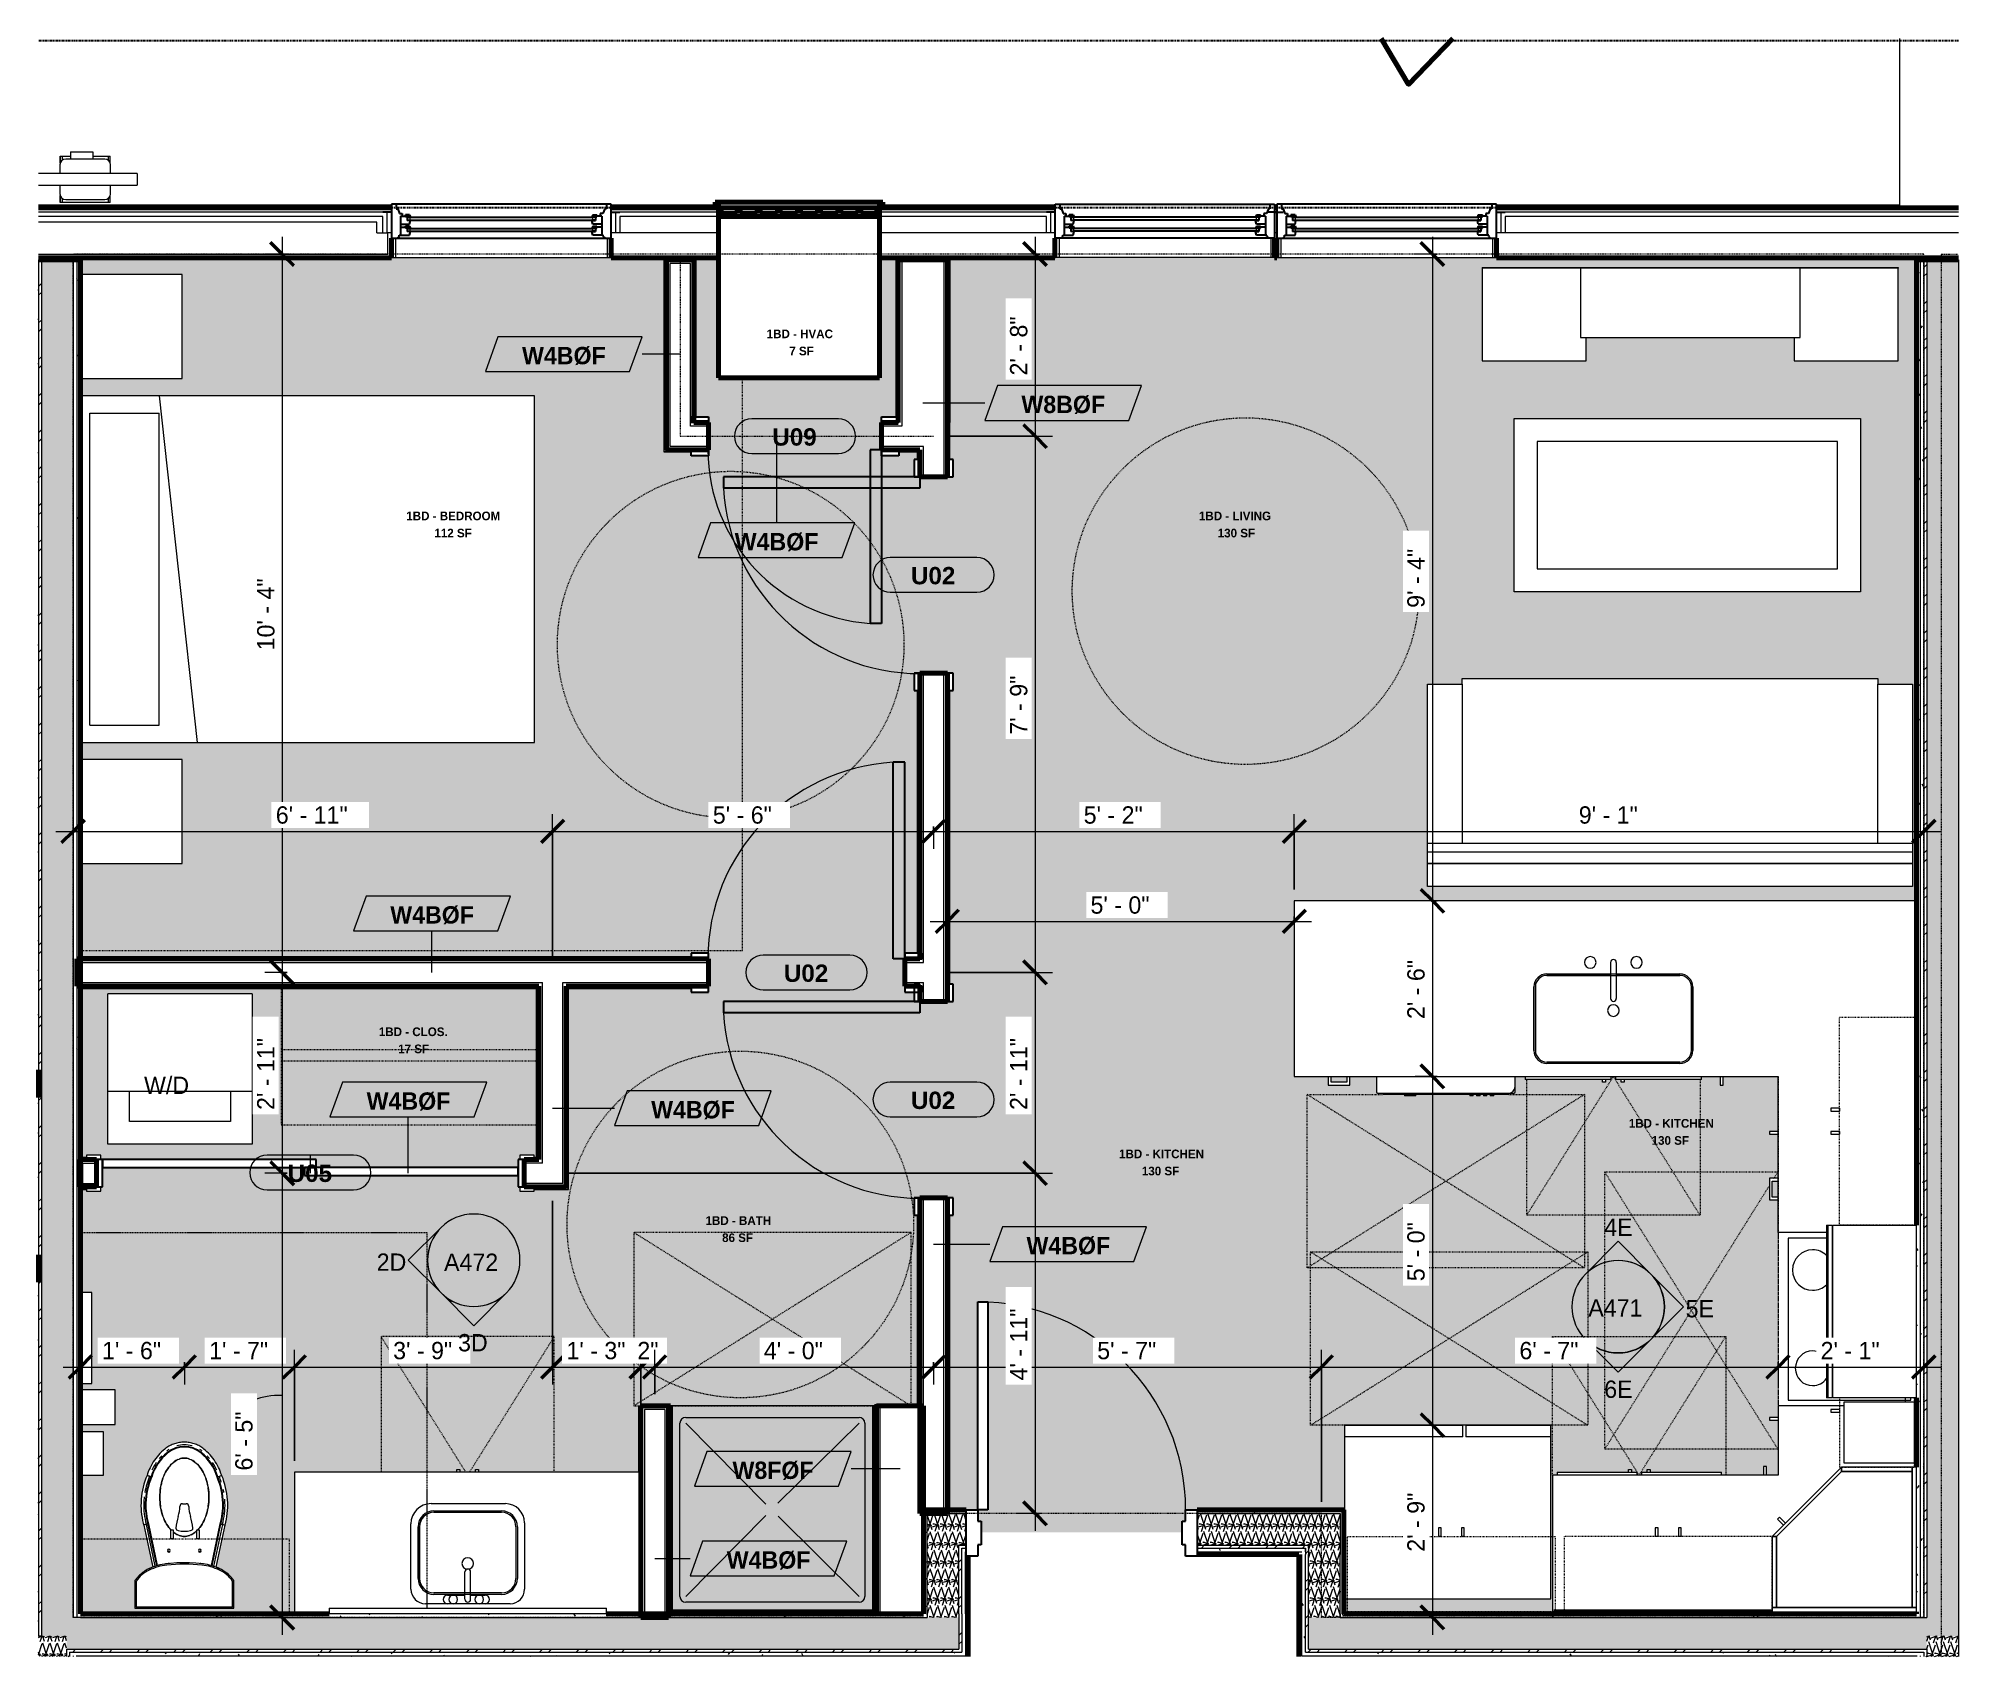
# Model space of a CAD drawing. Header units: inches. Extents: x 3011 to 5543, y -20 to 12119.
# Drawn here: x 4923.1 to 5255.5, y 11839 to 12119 of the extents above.
import ezdxf

# ---------------------------------------------------------------- set-up
doc = ezdxf.new("R2010")
doc.units = ezdxf.units.IN
doc.header["$MEASUREMENT"] = 0
for name, pattern in [('Dash', [0.25, 0.125, -0.125]), ('Dash 3_32_', [0.1875, 0.09375, -0.09375]), ('Double Dash 3_8_', [1, 0.375, -0.125, 0.125, -0.125, 0.125, -0.125]), ('Hidden', [0.28125, 0.1875, -0.09375])]:
    doc.linetypes.add(name, pattern=pattern)
for name, color, linetype, lineweight in [('0-3', 50, 'Continuous', 9), ('0-4', 10, 'Double Dash 3_8_', 30), ('0-5', 250, 'Continuous', 18), ('0-7', 170, 'Continuous', 5), ('A-ANNO-DIMS', 211, 'Continuous', 9), ('A-ANNO-DIMS-32', 211, 'Continuous', 9), ('A-AREA-IDEN', 2, 'Continuous', 9), ('A-DETL-1', 90, 'Dash 3_32_', 18), ('A-DOOR', 31, 'Continuous', 18), ('A-DOOR-1', 10, 'Continuous', 30), ('A-DOOR-2', 50, 'Continuous', 9), ('A-DOOR-3', 31, 'Continuous', 9), ('A-DOOR-4', 31, 'Continuous', 30), ('A-DOOR-FRAM-2', 10, 'Continuous', 30), ('A-DOOR-FRAM-3', 31, 'Continuous', 30), ('A-DOOR-IDEN', 31, 'Continuous', 9), ('A-FLOR-2', 250, 'Continuous', 18), ('A-GENM', 5, 'Continuous', 9), ('A-GENM-1', 7, 'Continuous', 70), ('A-GENM-2', 50, 'Continuous', 9), ('A-GENM-HDLN', 13, 'Dash', 9), ('A-GLAZ-1', 10, 'Continuous', 30), ('A-GLAZ-2', 50, 'Continuous', 9), ('A-WALL', 113, 'Continuous', 18), ('A-WALL-1', 113, 'Continuous', 70), ('A-WALL-2', 113, 'Continuous', 9), ('A-WALL-3', 250, 'Continuous', 18), ('A-WALL-4', 7, 'Continuous', 70), ('A-WALL-IDEN', 211, 'Continuous', 9), ('A-WALL-PATT-1', 50, 'Continuous', 9), ('A-WALL-PATT-2', 8, 'Continuous', 9), ('A-WALL-PATT-3', 253, 'Continuous', 9), ('C-PROP-LINE-1', 10, 'Double Dash 3_8_', 30), ('C-TOPO-MAJR-1', 130, 'Continuous', 90), ('G-ANNO-SYMB', 111, 'Continuous', 9), ('G-ANNO-TEXT-1', 147, 'Continuous', 20), ('I-FURN', 30, 'Continuous', 9), ('I-FURN-HDLN', 30, 'Dash', 9), ('I-WALL', 2, 'Continuous', 18), ('I-WALL-1', 7, 'Continuous', 70), ('I-WALL-3', 2, 'Continuous', 70), ('P-SANR-FIXT', 6, 'Continuous', 9), ('P-SANR-FIXT-1', 6, 'Hidden', 9), ('Q-CASE', 31, 'Continuous', 9), ('Q-CASE-3', 31, 'Dash', 9), ('Q-CASE-HDLN', 31, 'Dash', 9), ('Q-SPCQ', 91, 'Continuous', 9), ('Q-SPCQ-1', 50, 'Continuous', 9), ('S-FNDN-1', 250, 'Continuous', 18)]:
    doc.layers.add(name, color=color, linetype=linetype, lineweight=lineweight)
doc.layers.add('A-AREA-PATT-1', color=255, linetype='Continuous', lineweight=9, transparency=1)
doc.styles.add('Arial_B', font='arialbd.ttf', dxfattribs={"height": 3})
doc.styles.add('Century Gothic', font='ufonts.com_century-gothic.ttf', dxfattribs={"height": 3})
doc.styles.add('Century Gothic_B', font='GOTHICB.TTF', dxfattribs={"height": 3})
doc.styles.add('Century Gothic_B_1', font='GOTHICB.TTF', dxfattribs={"height": 1.5})
doc.dimstyles.new('OD_1__HACK', dxfattribs={"dimscale": 12, "dimtxt": 3.132505, "dimasz": 0.333333, "dimexe": 0.25, "dimexo": 0.166667, "dimgap": 0.041667, "dimtad": 1, "dimdec": 0, "dimzin": 3, "dimdsep": 46, "dimlunit": 4, "dimtxsty": 'Century Gothic', "dimblk1": 'OBLIQUE', "dimblk2": 'OBLIQUE', "dimsah": 1, "dimcen": 0.09, "dimdle": 0.25, "dimazin": 0, "dimtfac": 1, "dimtdec": 4, "dimtix": 1, "dimtmove": 0, "dimatfit": 3, "dimfxl": 1, "dimtvp": 1, "dimtfill": 1, "dimfrac": 2, "dimtolj": 1, "dimtzin": 0, "dimarcsym": 2})
doc.dimstyles.new('OD_1__HACK_2', dxfattribs={"dimscale": 12, "dimtxt": 3.132505, "dimasz": 0.333333, "dimexe": 0.25, "dimexo": 0.166667, "dimgap": 0.041667, "dimtad": 1, "dimdec": 0, "dimzin": 3, "dimdsep": 46, "dimlunit": 4, "dimtxsty": 'Century Gothic', "dimblk1": 'OBLIQUE', "dimblk2": 'OBLIQUE', "dimsah": 1, "dimcen": 0.09, "dimdle": 0.25, "dimazin": 0, "dimtfac": 1, "dimtdec": 4, "dimtix": 1, "dimtmove": 1, "dimatfit": 3, "dimfxl": 1, "dimtvp": 1, "dimtfill": 1, "dimfrac": 2, "dimtolj": 1, "dimtzin": 0, "dimarcsym": 2})
doc.dimstyles.new('OD_1__HACK_2_1', dxfattribs={"dimscale": 12, "dimtxt": 3.132505, "dimasz": 0.333333, "dimexe": 0.25, "dimexo": 0.166667, "dimgap": 0.041667, "dimtad": 1, "dimdec": 0, "dimzin": 3, "dimdsep": 46, "dimlunit": 4, "dimtxsty": 'Century Gothic', "dimblk1": 'OBLIQUE', "dimblk2": 'OBLIQUE', "dimsah": 1, "dimcen": 0.09, "dimdle": 0.25, "dimazin": 0, "dimtfac": 1, "dimtdec": 4, "dimtix": 1, "dimtmove": 0, "dimatfit": 3, "dimfxl": 1, "dimtvp": 1, "dimtfill": 1, "dimfrac": 2, "dimtolj": 1, "dimtzin": 0, "dimarcsym": 2})
pattern_1 = [(0, (0, 0), (10.24, 2.56), [0.422, -7.258, 0.422, -7.258, -40.96]), (0, (0, 0), (10.24, 2.56), [-15.36, 0.422, -14.938, 0.422, -7.258, -17.92]), (0, (0, 0), (10.24, 2.56), [-38.4, 0.422, -4.698, 0.422, -12.378]), (120, (3.84, 1.28), (-7.33702503, 7.58810013), [0.422, -7.258, 0.422, -7.258, -40.96]), (120, (3.84, 1.28), (-7.33702503, 7.58810013), [-15.36, 0.422, -14.938, 0.422, -7.258, -17.92]), (120, (3.84, 1.28), (-7.33702503, 7.58810013), [-38.4, 0.422, -4.698, 0.422, -12.378]), (240, (5.12, 6.4), (-2.90297497, -10.14810013), [0.422, -7.258, 0.422, -7.258, -40.96]), (240, (5.12, 6.4), (-2.90297497, -10.14810013), [-15.36, 0.422, -14.938, 0.422, -7.258, -17.92]), (240, (5.12, 6.4), (-2.90297497, -10.14810013), [-38.4, 0.422, -4.698, 0.422, -12.378])]
pattern_2 = [(45, (0, 0), (-3.1678384, 3.1678384), []), (45, (0, 4.8), (-3.1678384, 3.1678384), [])]
pattern_3 = [(161.57, (0.16, 0.16), (-1.279773737, -0.000426766), [0, -9.107, 1.011, 0]), (18.43, (-0.16, 0.16), (-1.279773737, 0.000426766), [0, -9.107, 1.011, 0]), (108.43, (0.16, 0.16), (0.639452382, -3.199964008), [3.035, -7.083]), (71.57, (-0.16, 0.16), (0.639452382, 3.199964008), [3.035, -7.083])]

msp = doc.modelspace()

# ---------------------------------------------------------------- texts
at = {"layer": 'A-AREA-IDEN', "char_height": 1.5, "attachment_point": 1, "style": 'Century Gothic_B_1'}
for s, insert, width in [('1BD - HVAC', (5049.18, 12068.63), 13.938), ('7 SF', (5053.1, 12065.67), 4.444), ('1BD - BEDROOM', (4986.79, 12037.12), 18.887), ('112 SF', (4991.66, 12034.16), 7.07), ('1BD - LIVING', (5124.02, 12037.12), 14.948), ('130 SF', (5127.27, 12034.16), 7.07), ('1BD - CLOS.', (4982.04, 11947.85), 13.837), ('17 SF', (4985.38, 11944.89), 5.757), ('1BD - KITCHEN', (5198.44, 11932), 16.665), ('130 SF', (5202.39, 11929.04), 7.07), ('1BD - KITCHEN', (5110.19, 11926.71), 16.665), ('130 SF', (5114.14, 11923.75), 7.07)]:
    msp.add_mtext(s, dxfattribs=dict(at, insert=insert, width=width))
at = {"layer": 'A-DOOR-IDEN', "insert": (5050.16, 12051.54), "char_height": 3, "width": 9.393, "attachment_point": 1, "style": 'Arial_B'}
msp.add_mtext('U09', dxfattribs=at)
at = {"layer": 'A-WALL-IDEN', "char_height": 3, "width": 17.372, "attachment_point": 1, "style": 'Century Gothic_B'}
for insert in [(5006.83, 12065.62), (5043.65, 12033.41), (4979.93, 11936.61), (5042.27, 11857.19)]:
    msp.add_mtext('W4BØF', dxfattribs=dict(at, insert=insert))
at = {"layer": 'G-ANNO-SYMB', "char_height": 3, "attachment_point": 1, "style": 'Century Gothic'}
for s, insert, width in [('4E', (5194.19, 11914.78), 5.555), ('2D', (4981.67, 11908.73), 6.666), ('A472', (4993.33, 11908.71), 12.221), ('A471', (5191.43, 11900.82), 12.221), ('5E', (5208.28, 11900.68), 5.555), ('3D', (4995.76, 11894.79), 6.666), ('6E', (5194.19, 11886.74), 5.555)]:
    msp.add_mtext(s, dxfattribs=dict(at, insert=insert, width=width))
at = {"layer": 'G-ANNO-TEXT-1', "insert": (4941.39, 11939.33), "char_height": 3, "width": 11.009, "attachment_point": 1, "style": 'Century Gothic'}
msp.add_mtext('W/D', dxfattribs=at)

# ---------------------------------------------------------------- blocks, each defined once
blk = doc.blocks.new('Window-Double_Hung-Andersen-400_Series-Tilt_Wash - DOUBLE HUNG - COTTAGE - 1ST FLOOR-2889518-1ST FLOOR - 1BD - ADA TYPE A')
at = {"layer": 'A-GLAZ-1'}
for p, q in [((-19.01, 3.56), (-20.51, 3.56)), ((19.01, 4.94), (-19.01, 4.94)), ((-19.01, 4.94), (-19.01, -0.94)), ((-18.2, 4.94), (-18.2, 4.12)), ((-18.2, 4.12), (-17.92, 4.12)), ((-17.92, 4.12), (-17.61, 3.31)), ((17.92, 4.12), (17.61, 3.31)), ((18.2, 4.12), (17.92, 4.12)), ((18.2, 4.94), (18.2, 4.12)), ((19.01, -0.94), (19.01, 4.94)), ((19.01, 3.56), (20.51, 3.56)), ((-17.61, 3.31), (-17.14, 3.31)), ((-17.42, 2.87), (-16.57, 2.87)), ((-17.42, 2.87), (-17.42, -0.44)), ((-17.42, 1.5), (-15.86, 1.5)), ((-17.42, 0.94), (-16.57, 0.94)), ((-17.14, 3.31), (-17.14, 2.87)), ((-15.86, 3.09), (-16.57, 3.09)), ((-16.57, 2.75), (-16.57, 3.09)), ((-15.7, 2.75), (-16.57, 2.75)), ((-15.86, 1.16), (-16.57, 1.16)), ((-16.57, 0.81), (-16.57, 1.16)), ((-15.7, 0.81), (-16.57, 0.81)), ((-16.29, 2.75), (-16.29, 2.12)), ((-15.7, 2.12), (-16.29, 2.12)), ((-16.29, 0.81), (-16.29, 0.19)), ((-15.7, 0.19), (-16.29, 0.19)), ((-15.86, 3.09), (-15.7, 2.75)), ((-15.86, 1.5), (-15.7, 2.12)), ((-15.86, 1.16), (-15.7, 0.81)), ((-15.86, -0.44), (-15.7, 0.19)), ((15.86, 3.09), (15.7, 2.75)), ((15.7, 2.75), (16.57, 2.75)), ((15.7, 2.12), (16.29, 2.12)), ((15.86, 1.5), (15.7, 2.12)), ((15.86, 1.16), (15.7, 0.81)), ((15.7, 0.81), (16.57, 0.81)), ((15.7, 0.19), (16.29, 0.19)), ((15.86, -0.44), (15.7, 0.19)), ((15.86, 3.09), (16.57, 3.09)), ((17.42, 1.5), (15.86, 1.5)), ((15.86, 1.16), (16.57, 1.16)), ((16.29, 2.75), (16.29, 2.12)), ((16.29, 0.81), (16.29, 0.19)), ((16.57, 2.75), (16.57, 3.09)), ((17.42, 2.87), (16.57, 2.87)), ((16.57, 0.81), (16.57, 1.16)), ((17.42, 0.94), (16.57, 0.94)), ((17.14, 3.31), (17.14, 2.87)), ((17.61, 3.31), (17.14, 3.31)), ((17.42, 2.87), (17.42, -0.44)), ((-19.01, -0.94), (19.01, -0.94)), ((-17.67, -0.66), (-18, -0.94)), ((-17.67, -0.66), (-17.67, -0.44)), ((-17.67, -0.44), (-15.86, -0.44)), ((17.67, -0.44), (15.86, -0.44)), ((17.67, -0.66), (17.67, -0.44)), ((17.67, -0.66), (18, -0.94))]:
    blk.add_line(p, q, dxfattribs=at)
at = {"layer": 'A-GLAZ-2'}
for p, q in [((-16.29, 2.63), (-15.7, 2.63)), ((-16.29, 2.25), (-15.7, 2.25)), ((-16.29, 0.69), (-15.7, 0.69)), ((-16.29, 0.31), (-15.7, 0.31)), ((-15.82, 2.63), (-15.82, 2.25)), ((-15.82, 0.69), (-15.82, 0.31)), ((-15.7, 2.75), (15.7, 2.75)), ((-15.7, 2.63), (15.7, 2.63)), ((-15.7, 2.25), (15.7, 2.25)), ((-15.7, 2.12), (15.7, 2.12)), ((-15.7, 0.81), (15.7, 0.81)), ((-15.7, 0.69), (15.7, 0.69)), ((-15.7, 0.31), (15.7, 0.31)), ((-15.7, 0.19), (15.7, 0.19)), ((16.29, 2.63), (15.7, 2.63)), ((16.29, 2.25), (15.7, 2.25)), ((16.29, 0.69), (15.7, 0.69)), ((16.29, 0.31), (15.7, 0.31)), ((15.82, 2.63), (15.82, 2.25)), ((15.82, 0.69), (15.82, 0.31)), ((18.95, -0.94), (-18.95, -0.94)), ((-18.95, -0.94), (-18.95, -4.31)), ((-18.32, -0.94), (-18.32, -4.31)), ((18.32, -0.94), (18.32, -4.31)), ((18.95, -4.31), (18.95, -0.94)), ((-18.95, -4.31), (18.95, -4.31))]:
    blk.add_line(p, q, dxfattribs=at)
blk = doc.blocks.new('Window-Double_Hung-Andersen-400_Series-Tilt_Wash - DOUBLE HUNG - COTTAGE - 1ST FLOOR-2889437-1ST FLOOR - 1BD - ADA TYPE A')
at = {"layer": 'A-GLAZ-1'}
for p, q in [((-19.01, 0.94), (19.01, 0.94)), ((-19.01, -4.94), (-19.01, 0.94)), ((-17.67, 0.66), (-18, 0.94)), ((-17.67, 0.66), (-17.67, 0.44)), ((-17.67, 0.44), (-15.86, 0.44)), ((-17.42, -2.87), (-17.42, 0.44)), ((-15.86, 0.44), (-15.7, -0.19)), ((15.86, 0.44), (15.7, -0.19)), ((17.67, 0.44), (15.86, 0.44)), ((17.42, -2.87), (17.42, 0.44)), ((17.67, 0.66), (18, 0.94)), ((17.67, 0.66), (17.67, 0.44)), ((19.01, 0.94), (19.01, -4.94)), ((-17.92, -4.12), (-17.61, -3.31)), ((-17.61, -3.31), (-17.14, -3.31)), ((-17.42, -0.94), (-16.57, -0.94)), ((-17.42, -1.5), (-15.86, -1.5)), ((-17.42, -2.87), (-16.57, -2.87)), ((-17.14, -3.31), (-17.14, -2.87)), ((-16.57, -0.81), (-16.57, -1.16)), ((-15.7, -0.81), (-16.57, -0.81)), ((-15.86, -1.16), (-16.57, -1.16)), ((-16.57, -2.75), (-16.57, -3.09)), ((-15.7, -2.75), (-16.57, -2.75)), ((-15.86, -3.09), (-16.57, -3.09)), ((-16.29, -0.81), (-16.29, -0.19)), ((-15.7, -0.19), (-16.29, -0.19)), ((-16.29, -2.75), (-16.29, -2.13)), ((-15.7, -2.13), (-16.29, -2.13)), ((-15.86, -1.16), (-15.7, -0.81)), ((-15.86, -1.5), (-15.7, -2.13)), ((-15.86, -3.09), (-15.7, -2.75)), ((15.7, -0.19), (16.29, -0.19)), ((15.86, -1.16), (15.7, -0.81)), ((15.7, -0.81), (16.57, -0.81)), ((15.86, -1.5), (15.7, -2.13)), ((15.7, -2.13), (16.29, -2.13)), ((15.86, -3.09), (15.7, -2.75)), ((15.7, -2.75), (16.57, -2.75)), ((15.86, -1.16), (16.57, -1.16)), ((17.42, -1.5), (15.86, -1.5)), ((15.86, -3.09), (16.57, -3.09)), ((16.29, -0.81), (16.29, -0.19)), ((16.29, -2.75), (16.29, -2.13)), ((16.57, -0.81), (16.57, -1.16)), ((17.42, -0.94), (16.57, -0.94)), ((16.57, -2.75), (16.57, -3.09)), ((17.42, -2.87), (16.57, -2.87)), ((17.14, -3.31), (17.14, -2.87)), ((17.61, -3.31), (17.14, -3.31)), ((17.92, -4.12), (17.61, -3.31)), ((-19.01, -3.56), (-20.51, -3.56)), ((19.01, -4.94), (-19.01, -4.94)), ((-18.2, -4.12), (-17.92, -4.12)), ((-18.2, -4.94), (-18.2, -4.12)), ((18.2, -4.12), (17.92, -4.12)), ((18.2, -4.94), (18.2, -4.12)), ((19.01, -3.56), (20.51, -3.56))]:
    blk.add_line(p, q, dxfattribs=at)
at = {"layer": 'A-GLAZ-2'}
for p, q in [((-18.95, 4.31), (18.95, 4.31)), ((-18.95, 0.94), (-18.95, 4.31)), ((-18.32, 0.94), (-18.32, 4.31)), ((18.32, 0.94), (18.32, 4.31)), ((18.95, 4.31), (18.95, 0.94)), ((18.95, 0.94), (-18.95, 0.94)), ((-16.29, -0.31), (-15.7, -0.31)), ((-16.29, -0.69), (-15.7, -0.69)), ((-16.29, -2.25), (-15.7, -2.25)), ((-16.29, -2.63), (-15.7, -2.63)), ((-15.82, -0.69), (-15.82, -0.31)), ((-15.82, -2.63), (-15.82, -2.25)), ((-15.7, -0.19), (15.7, -0.19)), ((-15.7, -0.31), (15.7, -0.31)), ((-15.7, -0.69), (15.7, -0.69)), ((-15.7, -0.81), (15.7, -0.81)), ((-15.7, -2.13), (15.7, -2.13)), ((-15.7, -2.25), (15.7, -2.25)), ((-15.7, -2.63), (15.7, -2.63)), ((-15.7, -2.75), (15.7, -2.75)), ((16.29, -0.31), (15.7, -0.31)), ((16.29, -0.69), (15.7, -0.69)), ((16.29, -2.25), (15.7, -2.25)), ((16.29, -2.63), (15.7, -2.63)), ((15.82, -0.69), (15.82, -0.31)), ((15.82, -2.63), (15.82, -2.25))]:
    blk.add_line(p, q, dxfattribs=at)
blk = doc.blocks.new('gas_meter_manifold_5854 - Plumbing Gas Meter 3d Manifolded-2102305-1ST FLOOR - 1BD - ADA TYPE A')
at = {"layer": 'A-GENM-2'}
for p, q in [((15.25, 1), (-1.85, 1)), ((15.25, 1), (15.25, 0)), ((-1.85, -1), (15.25, -1)), ((15.25, 0), (15.25, -1))]:
    blk.add_line(p, q, dxfattribs=at)
blk = doc.blocks.new('Plumbing Gas Meter 3d single - Plumbing Gas Meter 3d single-2101173-1ST FLOOR - 1BD - ADA TYPE A')
at = {"layer": 'Q-SPCQ-1'}
for p, q in [((-4.32, 4), (-4.32, 2.82)), ((-4.32, 4), (-4.32, 4)), ((-4.32, 4), (-3.92, 4)), ((-4.32, 2.82), (-4.32, 4)), ((-3.92, 4), (-2.55, 4)), ((-3.92, 3.33), (-3.92, 4)), ((3.38, 3.5), (-3.37, 3.5)), ((-2.55, 4.75), (1.3, 4.75)), ((-2.55, 4.75), (-2.55, 3.5)), ((1.3, 4.75), (1.3, 3.5)), ((1.3, 4), (2.06, 4)), ((2.06, 4), (4.06, 4)), ((4.06, 4), (4.32, 4)), ((4.06, 3.23), (4.06, 4)), ((4.32, 2.82), (4.32, 4)), ((4.32, 4), (4.32, 4)), ((4.32, 2.82), (4.32, 4)), ((-4.37, 2.5), (-4.37, 1)), ((4.38, 1), (4.38, 2.5)), ((-4.37, -1), (-4.37, -2.5)), ((-4.32, -2.82), (-4.32, -4)), ((-4.32, -4), (-4.32, -2.82)), ((4.06, -4), (4.06, -3.23)), ((4.32, -4), (4.32, -2.82)), ((4.32, -4), (4.32, -2.82)), ((4.38, -2.5), (4.38, -1)), ((-3.92, -4), (-4.32, -4)), ((-4.32, -4), (-4.32, -4)), ((-3.92, -4), (-3.92, -3.33)), ((-1.92, -4), (-3.92, -4)), ((-3.37, -3.5), (3.38, -3.5)), ((2.06, -4), (-1.92, -4)), ((4.06, -4), (2.06, -4)), ((4.32, -4), (4.06, -4)), ((4.32, -4), (4.32, -4))]:
    blk.add_line(p, q, dxfattribs=at)
for centre, start, end in [((-3.37, 2.5), 90, 180), ((3.38, 2.5), 0, 90), ((-3.37, -2.5), 180, 270), ((3.38, -2.5), 270, 0)]:
    blk.add_arc(centre, 1, start, end, dxfattribs=at)
blk = doc.blocks.new('V-Series_EWC4_SPVU_RFA_2015 - 1ST FLOOR-2484708-1ST FLOOR - 1BD - ADA TYPE A')
at = {"layer": 'A-GENM-1'}
for p, q in [((-3348.8, 12090.69), (-3349.36, 12090.69)), ((-3349.36, 12090.69), (-3349.36, 12089.69)), ((-3320.92, 12090.69), (-3348.8, 12090.69)), ((-3348.8, 12090.69), (-3348.8, 12089.69)), ((-3348.8, 12089.69), (-3348.8, 12090.69)), ((-3320.92, 12089.69), (-3320.92, 12090.69)), ((-3320.36, 12090.69), (-3320.92, 12090.69)), ((-3320.92, 12090.69), (-3320.92, 12089.69)), ((-3320.36, 12089.69), (-3320.36, 12090.69)), ((-3349.36, 12089.69), (-3348.8, 12089.69)), ((-3348.8, 12089.69), (-3320.92, 12089.69)), ((-3348.8, 12089.69), (-3348.8, 12060.25)), ((-3348.36, 12089.69), (-3348.8, 12089.69)), ((-3348.36, 12088.69), (-3348.36, 12089.69)), ((-3345.56, 12088.69), (-3348.36, 12088.69)), ((-3345.06, 12089.69), (-3345.56, 12089.69)), ((-3345.56, 12089.69), (-3345.56, 12088.69)), ((-3345.06, 12088.69), (-3345.06, 12089.69)), ((-3342.08, 12088.69), (-3345.06, 12088.69)), ((-3341.58, 12089.69), (-3342.08, 12089.69)), ((-3342.08, 12089.69), (-3342.08, 12088.69)), ((-3341.58, 12088.69), (-3341.58, 12089.69)), ((-3338.6, 12088.69), (-3341.58, 12088.69)), ((-3338.1, 12089.69), (-3338.6, 12089.69)), ((-3338.6, 12089.69), (-3338.6, 12088.69)), ((-3338.1, 12088.69), (-3338.1, 12089.69)), ((-3335.11, 12088.69), (-3338.1, 12088.69)), ((-3334.61, 12089.69), (-3335.11, 12089.69)), ((-3335.11, 12089.69), (-3335.11, 12088.69)), ((-3334.61, 12088.69), (-3334.61, 12089.69)), ((-3331.63, 12088.69), (-3334.61, 12088.69)), ((-3331.13, 12089.69), (-3331.63, 12089.69)), ((-3331.63, 12089.69), (-3331.63, 12088.69)), ((-3331.13, 12088.69), (-3331.13, 12089.69)), ((-3328.14, 12088.69), (-3331.13, 12088.69)), ((-3327.64, 12089.69), (-3328.14, 12089.69)), ((-3328.14, 12089.69), (-3328.14, 12088.69)), ((-3327.64, 12088.69), (-3327.64, 12089.69)), ((-3324.66, 12088.69), (-3327.64, 12088.69)), ((-3324.16, 12089.69), (-3324.66, 12089.69)), ((-3324.66, 12089.69), (-3324.66, 12088.69)), ((-3324.16, 12088.69), (-3324.16, 12089.69)), ((-3321.36, 12088.69), (-3324.16, 12088.69)), ((-3320.92, 12089.69), (-3321.36, 12089.69)), ((-3321.36, 12089.69), (-3321.36, 12088.69)), ((-3320.92, 12089.69), (-3320.36, 12089.69)), ((-3320.92, 12060.25), (-3320.92, 12089.69)), ((-3348.8, 12060.25), (-3320.92, 12060.25))]:
    blk.add_line(p, q, dxfattribs=at)
blk = doc.blocks.new('Family - ___-2835860-1ST FLOOR - 1BD - ADA TYPE A')
at = {"layer": 'C-PROP-LINE-1'}
blk.add_line((-3134.1, 12118.59), (-3466.54, 12118.59), dxfattribs=at)
blk = doc.blocks.new('Family - ___-2835903-1ST FLOOR - 1BD - ADA TYPE A')
at = {"layer": 'C-PROP-LINE-1'}
blk.add_line((-3134.1, 12089.69), (-3466.54, 12089.69), dxfattribs=at)
blk = doc.blocks.new('Family - ___-2835932-1ST FLOOR - 1BD - ADA TYPE A')
at = {"layer": 'C-PROP-LINE-1'}
blk.add_line((-3134.1, 12118.59), (-3466.54, 12118.59), dxfattribs=at)
blk = doc.blocks.new('CTR - 1st Phase - Shell_rvt-8-1ST FLOOR - 1BD - ADA TYPE A')
at = {"layer": 'A-FLOR-2'}
blk.add_line((-3144.32, 12119.01), (-3144.32, 12089.69), dxfattribs=at)
at = {"layer": 'A-WALL-3'}
for p, q in [((-3406.17, 12088.94), (-3466.54, 12088.94)), ((-3406.92, 12088.19), (-3466.54, 12088.19)), ((-3406.92, 12085.38), (-3406.92, 12088.19)), ((-3406.17, 12085.38), (-3406.17, 12088.94)), ((-3366.65, 12088.94), (-3366.65, 12085.38)), ((-3291.29, 12088.94), (-3366.65, 12088.94)), ((-3365.9, 12088.19), (-3365.9, 12085.38)), ((-3348.8, 12088.19), (-3365.9, 12088.19)), ((-3292.04, 12088.19), (-3320.92, 12088.19)), ((-3292.04, 12085.38), (-3292.04, 12088.19)), ((-3291.29, 12085.38), (-3291.29, 12088.94)), ((-3213.36, 12088.94), (-3213.36, 12085.38)), ((-3134.1, 12088.94), (-3213.36, 12088.94)), ((-3212.61, 12088.19), (-3212.61, 12085.38)), ((-3134.1, 12088.19), (-3212.61, 12088.19)), ((-3407.92, 12087.19), (-3466.54, 12087.19)), ((-3407.92, 12085.38), (-3407.92, 12087.19)), ((-3407.92, 12085.38), (-3406.92, 12085.38)), ((-3406.92, 12085.38), (-3406.17, 12085.38)), ((-3406.17, 12085.38), (-3406.05, 12085.38)), ((-3406.05, 12081.69), (-3406.05, 12085.38)), ((-3405.42, 12085.38), (-3406.05, 12085.38)), ((-3366.65, 12085.38), (-3367.4, 12085.38)), ((-3365.9, 12085.38), (-3366.65, 12085.38)), ((-3348.8, 12085.38), (-3365.9, 12085.38)), ((-3292.04, 12085.38), (-3320.92, 12085.38)), ((-3291.29, 12085.38), (-3292.04, 12085.38)), ((-3290.54, 12085.38), (-3291.29, 12085.38)), ((-3252.14, 12085.38), (-3252.51, 12085.38)), ((-3213.36, 12085.38), (-3214.11, 12085.38)), ((-3212.61, 12085.38), (-3213.36, 12085.38)), ((-3134.1, 12085.38), (-3212.61, 12085.38)), ((-3466.54, 12081.69), (-3406.05, 12081.69)), ((-3405.36, 12081.06), (-3405.42, 12081.06)), ((-3367.4, 12081.06), (-3367.46, 12081.06)), ((-3290.47, 12081.06), (-3290.54, 12081.06)), ((-3252.51, 12081.06), (-3252.57, 12081.06)), ((-3252.07, 12081.06), (-3252.14, 12081.06)), ((-3214.11, 12081.06), (-3214.17, 12081.06))]:
    blk.add_line(p, q, dxfattribs=at)
at = {"layer": 'A-WALL-4'}
for p, q in [((-3405.42, 12089.69), (-3466.54, 12089.69)), ((-3290.54, 12089.69), (-3367.4, 12089.69)), ((-3348.8, 12081.06), (-3348.8, 12088.19)), ((-3348.8, 12088.19), (-3320.92, 12088.19)), ((-3320.92, 12088.19), (-3320.92, 12081.06)), ((-3252.14, 12089.69), (-3252.51, 12089.69)), ((-3134.1, 12089.69), (-3214.11, 12089.69)), ((-3405.42, 12081.06), (-3405.42, 12084.44)), ((-3367.4, 12084.44), (-3367.4, 12081.06)), ((-3290.54, 12081.06), (-3290.54, 12084.44)), ((-3252.51, 12084.44), (-3252.51, 12081.06)), ((-3252.14, 12081.06), (-3252.14, 12084.44)), ((-3214.11, 12084.44), (-3214.11, 12081.06)), ((-3466.54, 12081.06), (-3405.42, 12081.06)), ((-3367.4, 12081.06), (-3348.8, 12081.06)), ((-3320.92, 12081.06), (-3290.54, 12081.06)), ((-3252.51, 12081.06), (-3252.14, 12081.06)), ((-3214.11, 12081.06), (-3134.1, 12081.06))]:
    blk.add_line(p, q, dxfattribs=at)
at = {"layer": 'S-FNDN-1'}
for p, q in [((-3466.54, 12090.19), (-3405.42, 12090.19)), ((-3367.4, 12090.19), (-3349.36, 12090.19)), ((-3320.36, 12090.19), (-3290.54, 12090.19)), ((-3252.51, 12090.19), (-3252.14, 12090.19)), ((-3214.11, 12090.19), (-3144.32, 12090.19))]:
    blk.add_line(p, q, dxfattribs=at)
at = {"layer": '0-3'}
for name, p in [('Plumbing Gas Meter 3d single - Plumbing Gas Meter 3d single-2101173-1ST FLOOR - 1BD - ADA TYPE A', (-3458.44, 12094.63)), ('gas_meter_manifold_5854 - Plumbing Gas Meter 3d Manifolded-2102305-1ST FLOOR - 1BD - ADA TYPE A', (-3464.69, 12094.63)), ('V-Series_EWC4_SPVU_RFA_2015 - 1ST FLOOR-2484708-1ST FLOOR - 1BD - ADA TYPE A', (0, 0)), ('Window-Double_Hung-Andersen-400_Series-Tilt_Wash - DOUBLE HUNG - COTTAGE - 1ST FLOOR-2889518-1ST FLOOR - 1BD - ADA TYPE A', (-3386.41, 12085.38)), ('Window-Double_Hung-Andersen-400_Series-Tilt_Wash - DOUBLE HUNG - COTTAGE - 1ST FLOOR-2889518-1ST FLOOR - 1BD - ADA TYPE A', (-3233.12, 12085.38))]:
    blk.add_blockref(name, p, dxfattribs=at)
at = {"layer": '0-3', "rotation": 180}
blk.add_blockref('Window-Double_Hung-Andersen-400_Series-Tilt_Wash - DOUBLE HUNG - COTTAGE - 1ST FLOOR-2889437-1ST FLOOR - 1BD - ADA TYPE A', (-3271.52, 12085.38), dxfattribs=at)
at = {"layer": '0-4'}
for name in ['Family - ___-2835860-1ST FLOOR - 1BD - ADA TYPE A', 'Family - ___-2835932-1ST FLOOR - 1BD - ADA TYPE A', 'Family - ___-2835903-1ST FLOOR - 1BD - ADA TYPE A']:
    blk.add_blockref(name, (0, 0), dxfattribs=at)
blk = doc.blocks.new('CTR  - Topography_rvt-6-1ST FLOOR - 1BD - ADA TYPE A')
at = {"layer": 'C-TOPO-MAJR-1', "flags": 128}
blk.add_lwpolyline([(-3234.08, 12119.01), (-3229.33, 12111.05), (-3221.69, 12119.01)], dxfattribs=at)
blk = doc.blocks.new('HOLLOW METAL - UNIT DOOR-2191977-1ST FLOOR - 1BD - ADA TYPE A')
at = {"layer": 'A-DOOR-1'}
for p, q in [((16.25, -4.125), (18, -4.125)), ((16.25, -40.125), (16.25, -4.125)), ((18, -4.125), (18, -40.125)), ((18, -40.125), (16.25, -40.125))]:
    blk.add_line(p, q, dxfattribs=at)
at = {"layer": 'A-DOOR-2'}
blk.add_arc((18, -4.125), 36, 180, 270, dxfattribs=at)
at = {"layer": 'A-DOOR-FRAM-2'}
for p, q in [((-20, 3.875), (-18, 3.875)), ((-20, -4.125), (-20, 3.875)), ((-18, 3.875), (-18, 1.9375)), ((18, 3.875), (20, 3.875)), ((18, 1.9375), (18, 3.875)), ((20, 3.875), (20, -4.125)), ((-18, 1.9375), (-17.375, 1.9375)), ((-17.375, 1.9375), (-17.375, -2.1875)), ((17.375, 1.9375), (18, 1.9375)), ((17.375, -2.1875), (17.375, 1.9375)), ((-18, -2.1875), (-18, -4.125)), ((-17.375, -2.1875), (-18, -2.1875)), ((18, -2.1875), (17.375, -2.1875)), ((18, -4.125), (18, -2.1875)), ((-18, -4.125), (-20, -4.125)), ((20, -4.125), (18, -4.125))]:
    blk.add_line(p, q, dxfattribs=at)
blk = doc.blocks.new('CTR - 1st Phase - Common Walls_rvt-8-1ST FLOOR - 1BD - ADA TYPE A')
at = {"layer": 'A-WALL-PATT-1'}
h = blk.add_hatch(dxfattribs=at)
h.set_pattern_fill('FP_4', color=256, style=0, pattern_type=2)
h.set_pattern_definition(pattern_1)
h.paths.add_polyline_path([(-3466.54, 11842.49), (-3466.52, 11842.49), (-3466.52, 12080.69), (-3466.54, 12080.69), (-3466.54, 11845.74)], flags=0)
h = blk.add_hatch(dxfattribs=at)
h.set_pattern_fill('FP_4', color=256, style=0, pattern_type=2)
h.set_pattern_definition(pattern_1)
h.paths.add_polyline_path([(-3459.27, 11845.74), (-3459.27, 12080.69), (-3459.9, 12080.69), (-3459.9, 11845.74)], flags=0)
h = blk.add_hatch(dxfattribs=at)
h.set_pattern_fill('FP_4', color=256, style=0, pattern_type=2)
h.set_pattern_definition(pattern_1)
h.paths.add_polyline_path([(-3141.37, 11845.74), (-3140.75, 11845.74), (-3140.75, 12080.69), (-3141.37, 12080.69), (-3141.37, 11846.36)], flags=0)
h = blk.add_hatch(dxfattribs=at)
h.set_pattern_fill('FP_4', color=256, style=0, pattern_type=2)
h.set_pattern_definition(pattern_1)
h.paths.add_polyline_path([(-3140.12, 11845.74), (-3140.12, 12080.69), (-3140.75, 12080.69), (-3140.75, 11845.74)], flags=0)
h = blk.add_hatch(dxfattribs=at)
h.set_pattern_fill('FP_4', color=256, style=0, pattern_type=2)
h.set_pattern_definition(pattern_1)
h.paths.add_polyline_path([(-3241.17, 11863.74), (-3240.55, 11863.74), (-3240.55, 11864.36), (-3265.92, 11864.36), (-3265.92, 11863.74), (-3246.67, 11863.74)], flags=0)
h.paths.add_polyline_path([(-3307.17, 11863.74), (-3305.92, 11863.74), (-3305.92, 11864.36), (-3309.17, 11864.36), (-3309.17, 11863.74), (-3309.8, 11864.36), (-3313.3, 11864.36), (-3312.68, 11863.74), (-3308.76, 11863.74)], flags=0)
h = blk.add_hatch(dxfattribs=at)
h.set_pattern_fill('FP_4', color=256, style=0, pattern_type=2)
h.set_pattern_definition(pattern_1)
h.paths.add_polyline_path([(-3312.67, 11846.36), (-3312.67, 11863.74), (-3313.3, 11863.74), (-3313.3, 11846.36)], flags=0)
h = blk.add_hatch(dxfattribs=at)
h.set_pattern_fill('FP_4', color=256, style=0, pattern_type=2)
h.set_pattern_definition(pattern_1)
h.paths.add_polyline_path([(-3240.55, 11846.36), (-3240.55, 11863.74), (-3241.17, 11863.74), (-3241.17, 11846.36)], flags=0)
h = blk.add_hatch(dxfattribs=at)
h.set_pattern_fill('FP_4', color=256, style=0, pattern_type=2)
h.set_pattern_definition(pattern_1)
h.paths.add_polyline_path([(-3306.05, 11857.11), (-3305.92, 11857.11), (-3305.92, 11857.74), (-3306.67, 11857.74), (-3306.67, 11857.11)], flags=0)
h.paths.add_polyline_path([(-3247.8, 11857.11), (-3247.17, 11857.11), (-3247.17, 11857.74), (-3265.92, 11857.74), (-3265.92, 11857.11), (-3258.77, 11857.11)], flags=0)
h = blk.add_hatch(dxfattribs=at)
h.set_pattern_fill('FP_4', color=256, style=0, pattern_type=2)
h.set_pattern_definition(pattern_1)
h.paths.add_polyline_path([(-3247.8, 11856.61), (-3247.8, 11857.11), (-3265.92, 11857.11), (-3265.92, 11856.61), (-3248.3, 11856.61)], flags=0)
h.paths.add_polyline_path([(-3305.92, 11856.61), (-3305.92, 11857.11), (-3306.05, 11857.11), (-3306.05, 11856.61)], flags=0)
h = blk.add_hatch(dxfattribs=at)
h.set_pattern_fill('FP_4', color=256, style=0, pattern_type=2)
h.set_pattern_definition(pattern_1)
h.paths.add_polyline_path([(-3247.8, 11839.11), (-3247.8, 11856.61), (-3248.3, 11856.61), (-3248.3, 11839.11)], flags=0)
h = blk.add_hatch(dxfattribs=at)
h.set_pattern_fill('FP_4', color=256, style=0, pattern_type=2)
h.set_pattern_definition(pattern_1)
h.paths.add_polyline_path([(-3247.17, 11839.74), (-3247.17, 11857.11), (-3247.8, 11857.11), (-3247.8, 11839.74), (-3247.22, 11839.74)], flags=0)
h = blk.add_hatch(dxfattribs=at)
h.set_pattern_fill('FP_4', color=256, style=0, pattern_type=2)
h.set_pattern_definition(pattern_1)
h.paths.add_polyline_path([(-3313.55, 11845.74), (-3312.67, 11845.74), (-3312.67, 11846.36), (-3459.27, 11846.36), (-3459.27, 11845.74), (-3320.8, 11845.74)], flags=0)
h = blk.add_hatch(dxfattribs=at)
h.set_pattern_fill('FP_4', color=256, style=0, pattern_type=2)
h.set_pattern_definition(pattern_1)
h.paths.add_polyline_path([(-3162.23, 11845.74), (-3141.37, 11845.74), (-3141.37, 11846.36), (-3241.17, 11846.36), (-3241.17, 11845.74), (-3165.37, 11845.74)], flags=0)
h = blk.add_hatch(dxfattribs=at)
h.set_pattern_fill('FP_4', color=256, style=0, pattern_type=2)
h.set_pattern_definition(pattern_1)
h.paths.add_polyline_path([(-3134.1, 11838.97), (-3134.1, 11842.49), (-3134.12, 11842.49), (-3134.12, 11838.97)], flags=0)
h = blk.add_hatch(dxfattribs=at)
h.set_pattern_fill('FP_4', color=256, style=0, pattern_type=2)
h.set_pattern_definition(pattern_1)
h.paths.add_polyline_path([(-3461.15, 11838.97), (-3460.52, 11838.97), (-3460.52, 11839.74), (-3461.15, 11839.74), (-3461.15, 11839.11)], flags=0)
h = blk.add_hatch(dxfattribs=at)
h.set_pattern_fill('FP_4', color=256, style=0, pattern_type=2)
h.set_pattern_definition(pattern_1)
h.paths.add_polyline_path([(-3312.67, 11839.11), (-3306.05, 11839.11), (-3306.05, 11839.74), (-3460.52, 11839.74), (-3460.52, 11839.11), (-3321.1, 11839.11)], flags=0)
h = blk.add_hatch(dxfattribs=at)
h.set_pattern_fill('FP_4', color=256, style=0, pattern_type=2)
h.set_pattern_definition(pattern_1)
h.paths.add_polyline_path([(-3460.38, 11838.97), (-3460.02, 11838.97), (-3460.02, 11839.11), (-3460.52, 11839.11), (-3460.52, 11838.97)], flags=0)
h = blk.add_hatch(dxfattribs=at)
h.set_pattern_fill('FP_4', color=256, style=0, pattern_type=2)
h.set_pattern_definition(pattern_1)
h.paths.add_polyline_path([(-3321.1, 11838.97), (-3305.55, 11838.97), (-3305.55, 11839.11), (-3460.02, 11839.11), (-3460.02, 11838.97), (-3341.88, 11838.97)], flags=0)
h = blk.add_hatch(dxfattribs=at)
h.set_pattern_fill('FP_4', color=256, style=0, pattern_type=2)
h.set_pattern_definition(pattern_1)
h.paths.add_polyline_path([(-3217.21, 11838.97), (-3141.25, 11838.97), (-3141.25, 11839.11), (-3248.3, 11839.11), (-3248.3, 11838.97), (-3237.99, 11838.97)], flags=0)
h = blk.add_hatch(dxfattribs=at)
h.set_pattern_fill('FP_4', color=256, style=0, pattern_type=2)
h.set_pattern_definition(pattern_1)
h.paths.add_polyline_path([(-3141.25, 11839.11), (-3140.75, 11839.11), (-3140.75, 11839.74), (-3247.8, 11839.74), (-3247.8, 11839.11), (-3144.19, 11839.11)], flags=0)
h = blk.add_hatch(dxfattribs=at)
h.set_pattern_fill('FP_4', color=256, style=0, pattern_type=2)
h.set_pattern_definition(pattern_1)
h.paths.add_polyline_path([(-3140.75, 11838.97), (-3140.75, 11839.11), (-3141.25, 11839.11), (-3141.25, 11838.97), (-3140.9, 11838.97)], flags=0)
h = blk.add_hatch(dxfattribs=at)
h.set_pattern_fill('FP_4', color=256, style=0, pattern_type=2)
h.set_pattern_definition(pattern_1)
h.paths.add_polyline_path([(-3140.12, 11838.97), (-3140.12, 11839.74), (-3140.75, 11839.74), (-3140.75, 11838.97)], flags=0)
at = {"layer": 'A-WALL-PATT-2'}
h = blk.add_hatch(dxfattribs=at)
h.set_pattern_fill('FP_2', color=256, style=0, pattern_type=2)
h.set_pattern_definition(pattern_2)
h.paths.add_polyline_path([(-3466.52, 11842.49), (-3466.02, 11842.49), (-3466.02, 12080.69), (-3466.52, 12080.69), (-3466.52, 11845.74)], flags=0)
h = blk.add_hatch(dxfattribs=at)
h.set_pattern_fill('FP_2', color=256, style=0, pattern_type=2)
h.set_pattern_definition(pattern_2)
h.paths.add_polyline_path([(-3139.62, 11845.74), (-3139.62, 12080.69), (-3140.12, 12080.69), (-3140.12, 11845.74)], flags=0)
h = blk.add_hatch(dxfattribs=at)
h.set_pattern_fill('FP_2', color=256, style=0, pattern_type=2)
h.set_pattern_definition(pattern_2)
h.paths.add_polyline_path([(-3246.67, 11857.74), (-3246.67, 11858.24), (-3265.92, 11858.24), (-3265.92, 11857.74), (-3247.17, 11857.74)], flags=0)
h.paths.add_polyline_path([(-3307.17, 11857.74), (-3305.92, 11857.74), (-3305.92, 11858.24), (-3307.17, 11858.24)], flags=0)
h = blk.add_hatch(dxfattribs=at)
h.set_pattern_fill('FP_2', color=256, style=0, pattern_type=2)
h.set_pattern_definition(pattern_2)
h.paths.add_polyline_path([(-3306.67, 11840.24), (-3306.67, 11857.74), (-3307.17, 11857.74), (-3307.17, 11840.24)], flags=0)
h = blk.add_hatch(dxfattribs=at)
h.set_pattern_fill('FP_2', color=256, style=0, pattern_type=2)
h.set_pattern_definition(pattern_2)
h.paths.add_polyline_path([(-3246.67, 11840.24), (-3246.67, 11857.74), (-3247.17, 11857.74), (-3247.17, 11840.24)], flags=0)
h = blk.add_hatch(dxfattribs=at)
h.set_pattern_fill('FP_2', color=256, style=0, pattern_type=2)
h.set_pattern_definition(pattern_2)
h.paths.add_polyline_path([(-3461.34, 11838.97), (-3461.15, 11838.97), (-3461.15, 11840.24), (-3461.65, 11840.24), (-3461.65, 11838.97)], flags=0)
h = blk.add_hatch(dxfattribs=at)
h.set_pattern_fill('FP_2', color=256, style=0, pattern_type=2)
h.set_pattern_definition(pattern_2)
h.paths.add_polyline_path([(-3321.1, 11839.74), (-3306.67, 11839.74), (-3306.67, 11840.24), (-3461.15, 11840.24), (-3461.15, 11839.74), (-3341.88, 11839.74)], flags=0)
h = blk.add_hatch(dxfattribs=at)
h.set_pattern_fill('FP_2', color=256, style=0, pattern_type=2)
h.set_pattern_definition(pattern_2)
h.paths.add_polyline_path([(-3141.25, 11839.74), (-3140.12, 11839.74), (-3140.13, 11840.24), (-3247.17, 11840.24), (-3247.17, 11839.74), (-3143.49, 11839.74)], flags=0)
h = blk.add_hatch(dxfattribs=at)
h.set_pattern_fill('FP_2', color=256, style=0, pattern_type=2)
h.set_pattern_definition(pattern_2)
h.paths.add_polyline_path([(-3139.62, 11838.97), (-3139.62, 11840.24), (-3140.12, 11840.24), (-3140.12, 11838.97)], flags=0)
at = {"layer": 'A-WALL-PATT-3'}
h = blk.add_hatch(dxfattribs=at)
h.set_pattern_fill('FP_3', color=256, style=0, pattern_type=2)
h.set_pattern_definition(pattern_3)
h.paths.add_polyline_path([(-3461.65, 11842.49), (-3461.65, 11845.74), (-3460.52, 11845.74), (-3460.52, 12080.69), (-3466.02, 12080.69), (-3466.02, 11842.49), (-3461.66, 11842.49)], flags=0)
h = blk.add_hatch(dxfattribs=at)
h.set_pattern_fill('FP_3', color=256, style=0, pattern_type=2)
h.set_pattern_definition(pattern_3)
h.paths.add_polyline_path([(-3139.62, 11842.49), (-3134.12, 11842.49), (-3134.12, 12080.69), (-3139.62, 12080.69), (-3139.62, 11843.2)], flags=0)
h = blk.add_hatch(dxfattribs=at)
h.set_pattern_fill('FP_3', color=256, style=0, pattern_type=2)
h.set_pattern_definition(pattern_3)
h.paths.add_polyline_path([(-3312.67, 11858.24), (-3305.92, 11858.24), (-3305.92, 11863.74), (-3312.67, 11863.74)], flags=0)
h.paths.add_polyline_path([(-3246.67, 11858.24), (-3241.17, 11858.24), (-3241.17, 11863.74), (-3265.92, 11863.74), (-3265.92, 11858.24), (-3258.77, 11858.24)], flags=0)
h = blk.add_hatch(dxfattribs=at)
h.set_pattern_fill('FP_3', color=256, style=0, pattern_type=2)
h.set_pattern_definition(pattern_3)
h.paths.add_polyline_path([(-3312.67, 11845.74), (-3307.17, 11845.74), (-3307.17, 11858.24), (-3312.67, 11858.24), (-3312.67, 11846.36)], flags=0)
h = blk.add_hatch(dxfattribs=at)
h.set_pattern_fill('FP_3', color=256, style=0, pattern_type=2)
h.set_pattern_definition(pattern_3)
h.paths.add_polyline_path([(-3241.17, 11845.74), (-3241.17, 11858.24), (-3246.67, 11858.24), (-3246.67, 11845.74)], flags=0)
h = blk.add_hatch(dxfattribs=at)
h.set_pattern_fill('FP_3', color=256, style=0, pattern_type=2)
h.set_pattern_definition(pattern_3)
h.paths.add_polyline_path([(-3421.47, 11840.24), (-3307.17, 11840.24), (-3307.17, 11845.74), (-3461.65, 11845.74), (-3461.65, 11840.24), (-3422.22, 11840.24)], flags=0)
h = blk.add_hatch(dxfattribs=at)
h.set_pattern_fill('FP_3', color=256, style=0, pattern_type=2)
h.set_pattern_definition(pattern_3)
h.paths.add_polyline_path([(-3173.46, 11840.24), (-3139.62, 11840.24), (-3139.62, 11845.74), (-3246.67, 11845.74), (-3246.67, 11840.24), (-3175.66, 11840.24)], flags=0)
h = blk.add_hatch(dxfattribs=at)
h.set_pattern_fill('FP_3', color=256, style=0, pattern_type=2)
h.set_pattern_definition(pattern_3)
h.paths.add_polyline_path([(-3462.22, 11838.97), (-3461.65, 11838.97), (-3461.65, 11842.49), (-3466.54, 11842.49), (-3466.54, 11838.97), (-3466.02, 11838.97)], flags=0)
h = blk.add_hatch(dxfattribs=at)
h.set_pattern_fill('FP_3', color=256, style=0, pattern_type=2)
h.set_pattern_definition(pattern_3)
h.paths.add_polyline_path([(-3134.12, 11838.97), (-3134.12, 11842.49), (-3139.62, 11842.49), (-3139.62, 11838.97), (-3139.3, 11838.97)], flags=0)
at = {"layer": 'A-WALL-3'}
for p, q in [((-3466.52, 12080.69), (-3466.52, 11842.49)), ((-3466.02, 12080.69), (-3466.02, 11842.49)), ((-3460.52, 12080.69), (-3460.52, 11845.74)), ((-3459.9, 12080.69), (-3459.9, 11845.74)), ((-3140.75, 12080.69), (-3140.75, 11845.74)), ((-3140.12, 12080.69), (-3140.12, 11845.74)), ((-3139.62, 12080.69), (-3139.62, 11845.74)), ((-3134.12, 12080.69), (-3134.12, 11842.49)), ((-3312.67, 11863.74), (-3305.92, 11863.74)), ((-3312.67, 11858.24), (-3312.67, 11863.74)), ((-3265.92, 11863.74), (-3241.17, 11863.74)), ((-3241.17, 11863.74), (-3241.17, 11858.24)), ((-3312.67, 11856.61), (-3312.67, 11858.24)), ((-3307.17, 11858.24), (-3305.92, 11858.24)), ((-3307.17, 11857.74), (-3307.17, 11858.24)), ((-3265.92, 11858.24), (-3246.67, 11858.24)), ((-3246.67, 11857.74), (-3246.67, 11858.24)), ((-3246.67, 11858.24), (-3246.67, 11857.74)), ((-3241.17, 11858.24), (-3241.17, 11857.74)), ((-3312.67, 11846.36), (-3312.67, 11856.61)), ((-3307.17, 11856.61), (-3307.17, 11857.74)), ((-3307.17, 11846.36), (-3307.17, 11856.61)), ((-3306.67, 11857.74), (-3305.92, 11857.74)), ((-3306.67, 11857.11), (-3306.67, 11857.74)), ((-3306.67, 11856.61), (-3306.67, 11857.11)), ((-3306.67, 11846.36), (-3306.67, 11856.61)), ((-3306.05, 11857.11), (-3305.92, 11857.11)), ((-3306.05, 11856.61), (-3306.05, 11857.11)), ((-3306.05, 11846.36), (-3306.05, 11856.61)), ((-3265.92, 11857.74), (-3247.17, 11857.74)), ((-3265.92, 11857.11), (-3247.8, 11857.11)), ((-3247.8, 11846.36), (-3247.8, 11856.61)), ((-3247.17, 11857.11), (-3247.17, 11857.74)), ((-3247.17, 11857.74), (-3247.17, 11857.11)), ((-3247.17, 11857.11), (-3247.17, 11856.61)), ((-3247.17, 11846.36), (-3247.17, 11856.61)), ((-3246.67, 11857.74), (-3246.67, 11856.61)), ((-3246.67, 11846.36), (-3246.67, 11856.61)), ((-3241.17, 11857.74), (-3241.17, 11857.11)), ((-3241.17, 11857.11), (-3241.17, 11856.61)), ((-3241.17, 11846.36), (-3241.17, 11856.61)), ((-3459.9, 11845.74), (-3460.52, 11845.74)), ((-3459.27, 11845.74), (-3459.9, 11845.74)), ((-3459.27, 11845.74), (-3312.67, 11845.74)), ((-3312.67, 11846.36), (-3312.67, 11845.74)), ((-3307.17, 11846.36), (-3307.17, 11845.74)), ((-3307.17, 11845.74), (-3307.17, 11840.24)), ((-3306.67, 11846.36), (-3306.67, 11840.24)), ((-3306.05, 11846.36), (-3306.05, 11839.74)), ((-3247.8, 11845.74), (-3247.8, 11846.36)), ((-3247.8, 11839.74), (-3247.8, 11845.74)), ((-3247.17, 11845.74), (-3247.17, 11846.36)), ((-3247.17, 11840.24), (-3247.17, 11845.74)), ((-3246.67, 11845.74), (-3246.67, 11846.36)), ((-3246.67, 11840.24), (-3246.67, 11845.74)), ((-3241.17, 11846.36), (-3241.17, 11845.74)), ((-3241.17, 11845.74), (-3241.17, 11846.36)), ((-3241.17, 11845.74), (-3141.37, 11845.74)), ((-3141.37, 11845.74), (-3140.75, 11845.74)), ((-3140.75, 11845.74), (-3140.12, 11845.74)), ((-3140.12, 11845.74), (-3139.62, 11845.74)), ((-3466.52, 11842.49), (-3466.54, 11842.49)), ((-3466.54, 11842.49), (-3466.52, 11842.49)), ((-3466.02, 11842.49), (-3466.52, 11842.49)), ((-3466.52, 11842.49), (-3466.02, 11842.49)), ((-3134.1, 11842.49), (-3134.12, 11842.49)), ((-3134.12, 11842.49), (-3134.12, 11838.97)), ((-3134.12, 11842.49), (-3134.1, 11842.49)), ((-3461.65, 11840.24), (-3461.65, 11838.97)), ((-3461.65, 11840.24), (-3461.15, 11840.24)), ((-3461.15, 11840.24), (-3460.52, 11840.24)), ((-3461.15, 11839.74), (-3461.15, 11838.97)), ((-3461.15, 11839.74), (-3460.52, 11839.74)), ((-3460.52, 11840.24), (-3460.02, 11840.24)), ((-3460.52, 11839.74), (-3460.02, 11839.74)), ((-3460.52, 11839.11), (-3460.52, 11838.97)), ((-3460.02, 11840.24), (-3307.17, 11840.24)), ((-3460.02, 11839.74), (-3306.67, 11839.74)), ((-3460.02, 11839.11), (-3306.05, 11839.11)), ((-3306.67, 11840.24), (-3306.67, 11839.74)), ((-3306.05, 11839.74), (-3306.05, 11839.11)), ((-3247.8, 11839.11), (-3247.8, 11839.74)), ((-3247.8, 11839.11), (-3141.25, 11839.11)), ((-3247.17, 11839.74), (-3247.17, 11840.24)), ((-3247.17, 11839.74), (-3141.25, 11839.74)), ((-3246.67, 11840.24), (-3141.25, 11840.24)), ((-3141.25, 11840.24), (-3140.12, 11840.24)), ((-3141.25, 11839.74), (-3140.75, 11839.74)), ((-3140.75, 11839.74), (-3140.12, 11839.74)), ((-3140.75, 11839.11), (-3140.75, 11838.97)), ((-3140.12, 11840.24), (-3139.62, 11840.24)), ((-3140.12, 11839.74), (-3140.12, 11838.97)), ((-3139.62, 11840.24), (-3139.62, 11838.97))]:
    blk.add_line(p, q, dxfattribs=at)
at = {"layer": 'I-WALL-1'}
for p, q in [((-3459.27, 12080.69), (-3466.54, 12080.69)), ((-3459.27, 11846.36), (-3459.27, 12080.69)), ((-3134.1, 12080.69), (-3141.37, 12080.69)), ((-3141.37, 12080.69), (-3141.37, 11913.62)), ((-3141.37, 11883.74), (-3141.37, 11871.74)), ((-3305.92, 11864.36), (-3313.3, 11864.36)), ((-3313.3, 11864.36), (-3313.3, 11863.74)), ((-3313.3, 11863.74), (-3313.3, 11856.61)), ((-3240.55, 11864.36), (-3265.92, 11864.36)), ((-3240.55, 11863.74), (-3240.55, 11864.36)), ((-3240.55, 11856.61), (-3240.55, 11863.74)), ((-3313.3, 11856.61), (-3313.3, 11846.36)), ((-3305.55, 11846.36), (-3305.55, 11856.36)), ((-3265.92, 11856.61), (-3248.3, 11856.61)), ((-3248.3, 11856.61), (-3248.3, 11846.36)), ((-3240.55, 11846.36), (-3240.55, 11856.61)), ((-3416.22, 11846.36), (-3459.27, 11846.36)), ((-3313.3, 11846.36), (-3368.22, 11846.36)), ((-3305.55, 11839.11), (-3305.55, 11846.36)), ((-3248.3, 11846.36), (-3248.3, 11839.11)), ((-3141.37, 11846.36), (-3240.55, 11846.36)), ((-3141.37, 11846.74), (-3141.37, 11846.36)), ((-3305.55, 11838.97), (-3305.55, 11839.11)), ((-3248.3, 11839.11), (-3248.3, 11838.97))]:
    blk.add_line(p, q, dxfattribs=at)
at = {"layer": '0-5', "rotation": 180}
blk.add_blockref('HOLLOW METAL - UNIT DOOR-2191977-1ST FLOOR - 1BD - ADA TYPE A', (-3285.92, 11860.24), dxfattribs=at)
blk = doc.blocks.new('Basic Wall _ INT - W4BØF - _5_8 GYP - 2X4 WOOD_BATT_ - 5_8 GYP_ - ___-2682787-1ST FLOOR - 1BD - ADA TYPE A')
at = {"layer": 'A-WALL'}
for p, q in [((-3314.05, 12047.66), (-3314.05, 12046.16)), ((-3314.34, 12046.16), (-3314.34, 12047.38)), ((-3314.34, 11960.74), (-3314.34, 12006.16)), ((-3314.05, 12006.16), (-3314.05, 11960.74))]:
    blk.add_line(p, q, dxfattribs=at)
at = {"layer": 'A-WALL', "flags": 128}
for points in [[(-3314.34, 12047.38), (-3314.22, 12047.5), (-3314.13, 12047.59), (-3314.07, 12047.64), (-3314.05, 12047.66)], [(-3314.05, 12047.66), (-3314.05, 12047.67), (-3314.04, 12047.68), (-3314.02, 12047.69), (-3314.01, 12047.71), (-3313.99, 12047.73), (-3313.97, 12047.75)]]:
    blk.add_lwpolyline(points, dxfattribs=at)
blk = doc.blocks.new('Basic Wall _ INT - W4BØF - _5_8 GYP - 2X4 WOOD_BATT_ - 5_8 GYP_ - ___-2682788-1ST FLOOR - 1BD - ADA TYPE A')
at = {"layer": 'A-WALL'}
for p, q in [((-3309.17, 12052.54), (-3309.13, 12052.54)), ((-3309.13, 12052.54), (-3309.05, 12052.54)), ((-3309.05, 12046.16), (-3309.05, 12052.54)), ((-3309.05, 12052.54), (-3308.76, 12052.54)), ((-3308.76, 12046.16), (-3308.76, 12052.54)), ((-3309.05, 11959.74), (-3309.05, 12006.16)), ((-3308.76, 11959.74), (-3308.76, 12006.16))]:
    blk.add_line(p, q, dxfattribs=at)
blk = doc.blocks.new('Stacked Washer and Dryer - 26_x25_ - Private-1352637-1ST FLOOR - 1BD - ADA TYPE A')
at = {"layer": 'P-SANR-FIXT'}
for p, q in [((0, 12.5), (26, 12.5)), ((0, 12.5), (0, -12.5)), ((16.90625, 12.5), (16.90625, -12.5)), ((26, 12.5), (26, -12.5)), ((16.90625, 8.75), (22.09375, 8.75)), ((22.09375, 8.75), (22.09375, -8.75)), ((22.09375, -8.75), (16.90625, -8.75)), ((26, -12.5), (0, -12.5))]:
    blk.add_line(p, q, dxfattribs=at)
blk = doc.blocks.new('Basic Wall _ INT - W4BØF - _5_8 GYP - 2X4 WOOD_BATT_ - 5_8 GYP_ - ___-2682792-1ST FLOOR - 1BD - ADA TYPE A')
at = {"layer": 'A-WALL'}
for p, q in [((-3309.05, 11955.36), (-3309.05, 11959.74)), ((-3308.76, 11955.36), (-3308.76, 11959.74)), ((-3309.05, 11864.36), (-3309.05, 11915.36)), ((-3308.76, 11864.36), (-3308.76, 11915.36))]:
    blk.add_line(p, q, dxfattribs=at)
blk = doc.blocks.new('Basic Wall _ INT - W4BØF - _5_8 GYP - 2X4 WOOD_BATT_ - 5_8 GYP_ - ___-2682791-1ST FLOOR - 1BD - ADA TYPE A')
at = {"layer": 'A-WALL'}
for p, q in [((-3314.34, 11882.36), (-3314.34, 11915.36)), ((-3314.05, 11915.36), (-3314.05, 11882.36))]:
    blk.add_line(p, q, dxfattribs=at)
blk = doc.blocks.new('SWING - SINGLE - FLUSH - 2-10 x 6-8 - PRIVACY-3199407-1ST FLOOR - 1BD - ADA TYPE A')
at = {"layer": 'A-DOOR-3'}
blk.add_arc((17, 2.37), 34.07, 93.3657, 180, dxfattribs=at)
at = {"layer": 'A-DOOR-4'}
for p, q in [((15, 2.37), (15, 36.38)), ((17, 36.38), (15, 36.38)), ((17, 2.37), (17, 36.38)), ((17, 2.37), (15, 2.37))]:
    blk.add_line(p, q, dxfattribs=at)
at = {"layer": 'A-DOOR-FRAM-3'}
for p, q in [((-17, 3.37), (-20, 3.37)), ((-20, 3.37), (-20, 2.37)), ((-17, 2.37), (-17, 3.37)), ((20, 3.37), (17, 3.37)), ((17, 3.37), (17, 2.37)), ((20, 2.37), (20, 3.37)), ((-20, 2.37), (-17, 2.37)), ((17, 2.37), (20, 2.37)), ((-17, -2.38), (-20, -2.38)), ((-20, -2.38), (-20, -3.38)), ((-17, -3.38), (-17, -2.38)), ((20, -2.38), (17, -2.38)), ((17, -2.38), (17, -3.38)), ((20, -3.38), (20, -2.38)), ((-20, -3.38), (-17, -3.38)), ((17, -3.38), (20, -3.38))]:
    blk.add_line(p, q, dxfattribs=at)
blk = doc.blocks.new('Basic Wall _ INT - W4BØF - _5_8 GYP - 2X4 WOOD_BATT_ - 5_8 GYP_ - ___-2682794-1ST FLOOR - 1BD - ADA TYPE A')
at = {"layer": 'A-WALL'}
for p, q in [((-3459.27, 11954.86), (-3379.9, 11954.86)), ((-3459.27, 11954.57), (-3380.31, 11954.57)), ((-3375.15, 11954.86), (-3353.55, 11954.86)), ((-3374.74, 11954.57), (-3353.55, 11954.57))]:
    blk.add_line(p, q, dxfattribs=at)
blk = doc.blocks.new('Basic Wall _ INT - W4BØF - _5_8 GYP - 2X4 WOOD_BATT_ - 5_8 GYP_ - ___-2682793-1ST FLOOR - 1BD - ADA TYPE A')
at = {"layer": 'A-WALL'}
for p, q in [((-3459.27, 11960.15), (-3353.55, 11960.15)), ((-3353.55, 11959.86), (-3459.27, 11959.86))]:
    blk.add_line(p, q, dxfattribs=at)
blk = doc.blocks.new('Bed-Standard - Queen 60_ x 79_-1242961-1ST FLOOR - 1BD - ADA TYPE A')
at = {"layer": 'I-FURN'}
for p, q in [((-19.31, 37.33), (-19.31, -41.3)), ((40.69, -41.3), (40.69, 37.33)), ((-16.31, 35.7), (-16.31, 23.7)), ((-16.31, 35.7), (37.69, 35.7)), ((37.69, 35.7), (37.69, 23.7)), ((40.69, 23.7), (-19.31, 17.13)), ((-16.31, 23.7), (37.69, 23.7)), ((-19.31, -41.3), (40.69, -41.3))]:
    blk.add_line(p, q, dxfattribs=at)
at = {"layer": 'I-FURN-HDLN'}
for p, q in [((-55.31, 37.33), (-55.31, -77.3)), ((64.69, -16.58), (64.69, -16.52)), ((64.69, -54.55), (64.69, -54.48)), ((-55.31, -77.3), (43.79, -77.3))]:
    blk.add_line(p, q, dxfattribs=at)
blk = doc.blocks.new('Table-Night Stand - 18_ x 18_ x 24_-1352623-1ST FLOOR - 1BD - ADA TYPE A')
at = {"layer": 'I-FURN'}
for p, q in [((0.15, 17.63), (0.15, 0)), ((18.15, 0), (18.15, 17.63)), ((0.15, 0), (18.15, 0))]:
    blk.add_line(p, q, dxfattribs=at)
blk = doc.blocks.new('OD_CW_Closet - OD_CW_Closet-3239281-1ST FLOOR - 1BD - ADA TYPE A')
at = {"layer": 'Q-CASE-HDLN'}
for p, q in [((45.35, 24), (0.74, 24)), ((0.74, 24), (0.74, 0)), ((45.35, 0), (45.35, 24)), ((0.74, 13), (45.35, 13)), ((0.74, 11), (45.35, 11)), ((0.74, 0), (45.35, 0))]:
    blk.add_line(p, q, dxfattribs=at)
blk = doc.blocks.new('Refrigerator_-_Side-by-Side_6047 - 36_ X 30_-345559-1ST FLOOR - 1BD - ADA TYPE A')
at = {"layer": 'Q-SPCQ'}
for p, q in [((17.87, 14.42), (-17.88, 14.42)), ((-17.88, 14.42), (-17.88, -15.58)), ((17.87, -15.58), (17.87, 14.42)), ((-17.88, -13.58), (-3.13, -13.58)), ((-17.88, -13.58), (-17.88, -15.58)), ((-17.88, -15.58), (17.87, -15.58)), ((-3.13, -15.58), (-17.88, -15.58)), ((-3.13, -15.58), (-3.13, -13.58)), ((-2.63, -13.58), (17.87, -13.58)), ((-2.63, -13.58), (-2.63, -15.58)), ((17.87, -15.58), (-2.63, -15.58)), ((17.87, -15.58), (17.87, -13.58))]:
    blk.add_line(p, q, dxfattribs=at)
blk = doc.blocks.new('Range - 24_ x 30_ ADA-2553125-1ST FLOOR - 1BD - ADA TYPE A')
at = {"layer": 'Q-SPCQ'}
blk.add_line((28.62, 22), (29.37, 22), dxfattribs=at)
for centre, radius, start, end in [((6.5, 6), 3.5, 136.4226, 180), ((6.5, 6), 3.5, 81.0228, 98.9772), ((6.5, 6), 3.5, 360, 43.5294), ((23.5, 6), 3, 150.6307, 180), ((23.5, 6), 3, 360, 53.7109), ((6.5, 6), 3.5, 180, 0), ((23.5, 6), 3, 180, 360)]:
    blk.add_arc(centre, radius, start, end, dxfattribs=at)
blk = doc.blocks.new('Sink Kitchen-Single - 30_ x 21_-366345-1ST FLOOR - 1BD - ADA TYPE A')
at = {"layer": 'P-SANR-FIXT'}
for p, q in [((0.12, 8.34), (0.12, 2.09)), ((1.12, 8.34), (1.12, 2.09)), ((-12.88, 4.09), (-12.88, -6.91)), ((0.12, 6.09), (-10.88, 6.09)), ((12.12, 6.09), (1.12, 6.09)), ((14.12, -6.91), (14.12, 4.09)), ((-10.88, -8.91), (12.12, -8.91))]:
    blk.add_line(p, q, dxfattribs=at)
for centre, radius, start, end in [((-3.38, 8.34), 1, 360, 180), ((-3.38, 8.34), 1, 180, 0), ((0.62, 8.34), 0.5, 360, 180), ((4.62, 8.34), 1, 360, 180), ((4.62, 8.34), 1, 180, 360), ((-10.88, 4.09), 2, 90, 180), ((12.12, 4.09), 2, 360, 90), ((0.62, 0), 1, 360, 180), ((0.62, 0), 1, 180, 0), ((0.62, 2.09), 0.5, 180, 0), ((-10.88, -6.91), 2, 180, 270), ((12.12, -6.91), 2, 270, 0)]:
    blk.add_arc(centre, radius, start, end, dxfattribs=at)
blk = doc.blocks.new('Entertainment_Center_14771 - Entertainment_Center_14771-1372851-1ST FLOOR - 1BD - ADA TYPE A')
at = {"layer": 'I-FURN'}
for p, q in [((-18, 10), (-36, 10)), ((-36, 10), (-36, -6)), ((-34.85, 10.03), (-35.34, 10.03)), ((-35.34, 10.03), (-35.34, 10)), ((-34.85, 10), (-34.85, 10.03)), ((-18.66, 10.03), (-19.66, 10.03)), ((-19.66, 10.03), (-19.66, 10)), ((-18.66, 10), (-18.66, 10.03)), ((-18, 6), (-18, 10)), ((36, 10), (18, 10)), ((18, 10), (18, 6)), ((18.66, 10.03), (18.66, 10)), ((19.66, 10.03), (18.66, 10.03)), ((19.66, 10), (19.66, 10.03)), ((35.34, 10.03), (34.85, 10.03)), ((34.85, 10.03), (34.85, 10)), ((35.34, 10), (35.34, 10.03)), ((36, -6), (36, 10)), ((19, 6), (-19, 6)), ((-19, 6), (-19, -6)), ((19, -6), (19, 6)), ((-36, -6), (-19, -6)), ((-36, -6.12), (-36, -6)), ((-36, -6), (-19, -6)), ((-19, -6.12), (-36, -6.12)), ((-19, -6), (19, -6)), ((-19, -6.12), (-19, -6)), ((-19, -6), (19, -6)), ((19, -6.12), (-19, -6.12)), ((19, -6), (36, -6)), ((19, -6), (19, -6.12)), ((19, -6), (36, -6)), ((36, -6.12), (19, -6.12)), ((36, -6.12), (36, -6))]:
    blk.add_line(p, q, dxfattribs=at)
blk = doc.blocks.new('Couch-Both_Arms-Generic - 1-1372852-1ST FLOOR - 1BD - ADA TYPE A')
at = {"layer": 'I-FURN'}
for p, q in [((-42, 17.5), (-36, 17.5)), ((-42, -10), (-42, 17.5)), ((-36, 18.5), (36, 18.5)), ((-36, 17.5), (-36, 18.5)), ((-36, 17.5), (-36, -10)), ((36, 18.5), (36, 17.5)), ((36, 17.5), (42, 17.5)), ((36, -10), (36, 17.5)), ((42, 17.5), (42, -10)), ((-42, -10), (42, -10)), ((-42, -13.5), (-42, -10)), ((-42, -11.5), (42, -11.5)), ((42, -10), (42, -13.5)), ((-42, -13.5), (42, -13.5)), ((-42, -17.5), (-42, -13.5)), ((42, -13.5), (-42, -13.5)), ((42, -13.5), (42, -17.5)), ((42, -17.5), (-42, -17.5))]:
    blk.add_line(p, q, dxfattribs=at)
blk = doc.blocks.new('Table-Coffee - one-1372853-1ST FLOOR - 1BD - ADA TYPE A')
at = {"layer": 'I-FURN'}
for p, q in [((-29.28, 11.25), (30.72, 11.25)), ((-29.28, -18.75), (-29.28, 11.25)), ((30.72, 11.25), (30.72, -18.75)), ((26.72, 7.25), (-25.28, 7.25)), ((-25.28, 7.25), (-25.28, -14.75)), ((26.72, -14.75), (26.72, 7.25)), ((-25.28, -14.75), (26.72, -14.75)), ((30.72, -18.75), (-29.28, -18.75))]:
    blk.add_line(p, q, dxfattribs=at)
blk = doc.blocks.new('Vanity Cabinet-Double Door-ADA - 60_ ADA-2968679-1ST FLOOR - 1BD - ADA TYPE A')
at = {"layer": 'Q-CASE'}
for p, q in [((-1.14, -25), (-1.14, -24.5)), ((-0.64, -25), (-1.14, -25)), ((-0.64, -24.5), (-0.64, -25)), ((2.11, -25), (2.11, -24.5)), ((2.61, -25), (2.11, -25)), ((2.61, -24.5), (2.61, -25))]:
    blk.add_line(p, q, dxfattribs=at)
blk = doc.blocks.new('M_Sink Vanity-Square - 500 x 440mm-1372835-1ST FLOOR - 1BD - ADA TYPE A')
at = {"layer": 'P-SANR-FIXT'}
for p, q in [((-5.72, 10.23), (7.14, 10.23)), ((-9.22, -4.59), (-9.22, 6.73)), ((-5.22, 8.73), (6.46, 8.73)), ((10.46, 6.91), (10.46, -4.59)), ((-7.72, -2.72), (-7.72, 6.23)), ((8.96, 6.23), (8.96, -2.72)), ((0.12, -6.33), (0.12, -1.59)), ((1.12, -6.33), (1.12, -1.59)), ((0.12, -5.22), (-5.22, -5.22)), ((-2.88, -5.59), (0.12, -5.59)), ((6.46, -5.22), (1.12, -5.22)), ((1.12, -5.59), (3.62, -5.59)), ((7.96, -7.09), (-6.72, -7.09)), ((3.62, -7.09), (-2.88, -7.09))]:
    blk.add_line(p, q, dxfattribs=at)
for centre, radius, start, end in [((-5.72, 6.73), 3.5, 90, 180), ((7.14, 6.91), 3.32, 360, 90), ((-5.22, 6.23), 2.5, 90, 180), ((6.46, 6.23), 2.5, 360, 90), ((0.62, -0.13), 1, 360, 180), ((-5.22, -2.72), 2.5, 180, 270), ((0.62, -0.13), 1, 180, 0), ((0.62, -1.59), 0.5, 360, 180), ((6.46, -2.72), 2.5, 270, 360), ((-6.72, -4.59), 2.5, 180, 270), ((-2.88, -6.34), 0.75, 90, 270), ((-1.88, -6.34), 0.75, 360, 180), ((-1.88, -6.34), 0.75, 180, 0), ((0.62, -6.33), 0.5, 180, 0), ((2.62, -6.34), 0.75, 0, 180), ((2.62, -6.34), 0.75, 180, 0), ((3.62, -6.34), 0.75, 270, 90), ((7.96, -4.59), 2.5, 270, 0)]:
    blk.add_arc(centre, radius, start, end, dxfattribs=at)
blk = doc.blocks.new('ADA Clearances - 30_x48_-3054095-1ST FLOOR - 1BD - ADA TYPE A')
at = {"layer": 'A-GENM-HDLN'}
for p, q in [((-0.3125, 0.5), (-15, 24)), ((15, 24), (-15, 24)), ((-15, 24), (-15, 0.5)), ((0.3125, 0.5), (15, 24)), ((15, 0.5), (15, 24))]:
    blk.add_line(p, q, dxfattribs=at)
blk = doc.blocks.new('Basic Wall _ INT - W4BØF - _5_8 GYP - 2X4 WOOD_BATT_ - 5_8 GYP_ - ___-2682799-1ST FLOOR - 1BD - ADA TYPE A')
at = {"layer": 'A-WALL'}
for p, q in [((-3353.05, 12080.69), (-3353.01, 12080.69)), ((-3353.01, 12080.69), (-3352.92, 12080.69)), ((-3352.92, 12053.54), (-3352.92, 12080.69)), ((-3352.92, 12080.69), (-3352.64, 12080.69)), ((-3352.64, 12053.54), (-3352.64, 12080.69))]:
    blk.add_line(p, q, dxfattribs=at)
blk = doc.blocks.new('Basic Wall _ INT - W4BØF - _5_8 GYP - 2X4 WOOD_BATT_ - 5_8 GYP_ - ___-2682800-1ST FLOOR - 1BD - ADA TYPE A')
at = {"layer": 'A-WALL'}
for p, q in [((-3358.21, 12080.69), (-3357.92, 12080.69)), ((-3358.21, 12047.38), (-3358.21, 12080.69)), ((-3357.92, 12080.69), (-3357.92, 12047.66)), ((-3357.92, 12080.69), (-3357.84, 12080.69)), ((-3357.84, 12080.69), (-3357.8, 12080.69))]:
    blk.add_line(p, q, dxfattribs=at)
at = {"layer": 'A-WALL', "flags": 128}
for points in [[(-3357.92, 12047.66), (-3357.94, 12047.64), (-3358, 12047.59), (-3358.09, 12047.5), (-3358.21, 12047.38)], [(-3357.84, 12047.75), (-3357.86, 12047.73), (-3357.88, 12047.71), (-3357.9, 12047.69), (-3357.91, 12047.68), (-3357.92, 12047.67), (-3357.92, 12047.66)]]:
    blk.add_lwpolyline(points, dxfattribs=at)
blk = doc.blocks.new('Basic Wall _ INT - W4BØF - _5_8 GYP - 2X4 WOOD_BATT_ - 5_8 GYP_ - ___-2682802-1ST FLOOR - 1BD - ADA TYPE A')
at = {"layer": 'A-WALL'}
for p, q in [((-3357.92, 12047.66), (-3353.55, 12047.66)), ((-3317.55, 12047.66), (-3314.05, 12047.66)), ((-3353.55, 12047.38), (-3358.21, 12047.38)), ((-3314.34, 12047.38), (-3317.55, 12047.38))]:
    blk.add_line(p, q, dxfattribs=at)
at = {"layer": 'A-WALL', "flags": 128}
for points in [[(-3358.21, 12047.38), (-3358.09, 12047.5), (-3358, 12047.59), (-3357.94, 12047.64), (-3357.92, 12047.66)], [(-3357.92, 12047.66), (-3357.92, 12047.67), (-3357.91, 12047.68), (-3357.9, 12047.69), (-3357.88, 12047.71), (-3357.86, 12047.73), (-3357.84, 12047.75)], [(-3314.05, 12047.66), (-3314.07, 12047.64), (-3314.13, 12047.59), (-3314.22, 12047.5), (-3314.34, 12047.38)], [(-3313.97, 12047.75), (-3313.99, 12047.73), (-3314.01, 12047.71), (-3314.02, 12047.69), (-3314.04, 12047.68), (-3314.05, 12047.67), (-3314.05, 12047.66)]]:
    blk.add_lwpolyline(points, dxfattribs=at)
blk = doc.blocks.new('SWING - SINGLE - FLUSH - 30_ x 80_ - MAGIC PAK DOOR - ACOUSTICAL SEAL-3199411-1ST FLOOR - 1BD - ADA TYPE A')
at = {"layer": 'A-DOOR-3'}
blk.add_arc((15, -2.375), 30.067, 180, 266.18593, dxfattribs=at)
at = {"layer": 'A-DOOR-4'}
for p, q in [((13, -2.375), (13, -32.375)), ((15, -2.375), (13, -2.375)), ((15, -2.375), (15, -32.375)), ((15, -32.375), (13, -32.375))]:
    blk.add_line(p, q, dxfattribs=at)
at = {"layer": 'A-DOOR-FRAM-3'}
for p, q in [((-18, 2.375), (-18, 3.375)), ((-18, 3.375), (-15, 3.375)), ((-15, 3.375), (-15, 2.375)), ((15, 2.375), (15, 3.375)), ((15, 3.375), (18, 3.375)), ((18, 3.375), (18, 2.375)), ((-15, 2.375), (-18, 2.375)), ((18, 2.375), (15, 2.375)), ((-18, -2.375), (-15, -2.375)), ((-18, -3.375), (-18, -2.375)), ((-15, -2.375), (-15, -3.375)), ((15, -2.375), (18, -2.375)), ((15, -3.375), (15, -2.375)), ((18, -2.375), (18, -3.375)), ((-15, -3.375), (-18, -3.375)), ((18, -3.375), (15, -3.375))]:
    blk.add_line(p, q, dxfattribs=at)
blk = doc.blocks.new('ADA Clearances - 5ft Circle-2253126-1ST FLOOR - 1BD - ADA TYPE A')
at = {"layer": 'A-GENM-HDLN'}
blk.add_circle((0, 0), 30, dxfattribs=at)
blk = doc.blocks.new('Plbg-Toilet Wall Mount FV-UH - TYPE B-2253648-1ST FLOOR - 1BD - ADA TYPE A')
at = {"layer": 'P-SANR-FIXT'}
for p, q in [((-0.31, 19.06), (0, 19.06)), ((0, 19.06), (0.31, 19.06)), ((-7.04, 15.38), (-5.48, 8.07)), ((-5.03, 8.23), (-6.58, 15.49)), ((-4.79, 8.32), (-6.33, 15.56)), ((-6.21, 15.58), (-4.68, 8.35)), ((-6.21, 15.58), (-4.68, 8.35)), ((4.68, 8.35), (6.21, 15.58)), ((6.21, 15.58), (4.68, 8.35)), ((4.79, 8.31), (6.33, 15.56)), ((6.58, 15.49), (5.03, 8.22)), ((5.48, 8.07), (7.04, 15.38)), ((5.57, 8.06), (5.56, 8.04)), ((5.57, 8.06), (5.84, 7.92)), ((6.97, 7.32), (7.6, 6.98)), ((7.55, 6.89), (7.6, 6.98)), ((-8.59, 5.72), (-8.59, 1)), ((-8.59, 5.72), (-8.59, 1)), ((-8.36, 5.65), (-8.36, 1.24)), ((-8.36, 5.65), (-8.36, 1.24)), ((8.36, 1.24), (8.36, 5.65)), ((8.36, 1.24), (8.36, 5.65)), ((8.59, 1), (8.59, 5.72)), ((8.59, 1), (8.59, 5.72)), ((-8.59, 1), (8.59, 1)), ((-8.59, 1), (8.59, 1)), ((-8.36, 1.24), (8.36, 1.24)), ((-8.36, 1.24), (8.36, 1.24))]:
    blk.add_line(p, q, dxfattribs=at)
at = {"layer": 'P-SANR-FIXT', "flags": 128}
for points in [[(-3.39, 28.52), (-3.68, 28.27), (-3.96, 28.02), (-4.22, 27.76), (-4.48, 27.48), (-4.73, 27.2), (-4.96, 26.9), (-5.18, 26.6), (-5.39, 26.29), (-5.58, 25.97), (-5.77, 25.64), (-5.94, 25.3), (-6.09, 24.96), (-6.24, 24.61), (-6.37, 24.26), (-6.46, 23.97)], [(3.39, 28.52), (3.22, 28.65), (3.05, 28.77), (2.87, 28.89), (2.68, 29), (2.49, 29.11), (2.3, 29.2), (2.1, 29.29), (1.9, 29.37), (1.7, 29.44), (1.49, 29.51), (1.29, 29.56), (1.08, 29.61), (0.86, 29.65), (0.65, 29.68), (0.44, 29.7), (0.22, 29.71), (0.01, 29.72), (-0.21, 29.71), (-0.43, 29.7), (-0.64, 29.68), (-0.85, 29.65), (-1.07, 29.61), (-1.28, 29.57), (-1.48, 29.51), (-1.69, 29.45), (-1.89, 29.37), (-2.09, 29.29), (-2.29, 29.21), (-2.48, 29.11), (-2.67, 29.01), (-2.86, 28.9), (-3.04, 28.78), (-3.22, 28.65), (-3.39, 28.52), (-3.39, 28.52)], [(6.46, 23.97), (6.34, 24.32), (6.21, 24.68), (6.07, 25.02), (5.91, 25.36), (5.74, 25.7), (5.55, 26.02), (5.35, 26.34), (5.14, 26.65), (4.92, 26.95), (4.68, 27.25), (4.44, 27.53), (4.18, 27.8), (3.91, 28.07), (3.63, 28.32), (3.39, 28.52)], [(-6.46, 23.97), (-6.66, 23.47), (-6.84, 22.97), (-6.99, 22.46), (-7.13, 21.94), (-7.25, 21.42), (-7.34, 20.89), (-7.41, 20.36), (-7.47, 19.83), (-7.5, 19.29), (-7.5, 19.22)], [(7.5, 19.22), (7.47, 19.75), (7.42, 20.28), (7.35, 20.81), (7.26, 21.34), (7.15, 21.86), (7.01, 22.38), (6.86, 22.89), (6.69, 23.4), (6.49, 23.9), (6.46, 23.97)], [(-7.5, 19.22), (-7.51, 18.71), (-7.49, 18.2), (-7.46, 17.69), (-7.4, 17.19), (-7.33, 16.68), (-7.23, 16.18), (-7.12, 15.69), (-7.04, 15.38)], [(7.04, 15.38), (7.16, 15.87), (7.27, 16.37), (7.36, 16.87), (7.43, 17.38), (7.47, 17.88), (7.5, 18.39), (7.51, 18.9), (7.5, 19.22)], [(-6.2, 7.78), (-6.42, 7.67), (-6.63, 7.55), (-6.84, 7.42), (-7.04, 7.29), (-7.24, 7.15), (-7.43, 7), (-7.61, 6.84), (-7.79, 6.67), (-7.96, 6.5), (-8.13, 6.32), (-8.28, 6.14), (-8.43, 5.95), (-8.58, 5.75), (-8.59, 5.72)], [(-3.07, 8.67), (-3.46, 8.62), (-3.85, 8.55), (-4.23, 8.47), (-4.61, 8.37), (-4.99, 8.26), (-5.36, 8.13), (-5.72, 7.99), (-6.08, 7.83), (-6.2, 7.78)], [(3.07, 8.67), (1.98, 8.77), (0.89, 8.83), (-0.2, 8.85), (-1.3, 8.82), (-2.39, 8.74), (-3.07, 8.67)], [(6.2, 7.78), (5.84, 7.94), (5.48, 8.09), (5.11, 8.22), (4.74, 8.34), (4.36, 8.44), (3.98, 8.53), (3.59, 8.6), (3.21, 8.66), (3.07, 8.67)], [(8.59, 5.72), (8.45, 5.92), (8.3, 6.11), (8.15, 6.3), (7.98, 6.48), (7.81, 6.65), (7.63, 6.82), (7.45, 6.98), (7.26, 7.13), (7.06, 7.27), (6.86, 7.41), (6.65, 7.53), (6.44, 7.65), (6.23, 7.76), (6.2, 7.78)]]:
    blk.add_lwpolyline(points, dxfattribs=at)
at = {"layer": 'P-SANR-FIXT'}
for centre, radius, start, end in [((2.52, 21.22), 8.66, 129.017, 163.2344), ((2.52, 21.22), 8.54, 129.017, 163.2775), ((2.52, 21.22), 8.54, 129.017, 163.2775), ((2.52, 21.22), 8.91, 136.3594, 140.393), ((0, 24.33), 4.92, 122.8811, 129.017), ((0, 24.33), 4.66, 50.983, 129.017), ((0.02, 24.31), 4.57, 90.1932, 129.017), ((0, 24.33), 4.54, 50.983, 129.017), ((0, 24.33), 4.92, 74.3932, 105.6068), ((-0.02, 24.31), 4.57, 50.983, 89.8068), ((0, 24.33), 4.92, 50.983, 57.1189), ((-2.52, 21.22), 8.54, 16.7225, 50.983), ((-2.52, 21.22), 8.54, 16.7225, 50.983), ((-2.52, 21.22), 8.66, 16.7656, 50.983), ((-2.52, 21.22), 8.91, 39.607, 43.6406), ((5.86, 18.78), 12.9, 157.0821, 169.9863), ((5.86, 18.78), 12.64, 157.0205, 178.1438), ((5.86, 18.78), 12.52, 156.9911, 178.1438), ((5.86, 18.78), 12.52, 156.9911, 178.1438), ((2.52, 21.22), 8.91, 146.081, 155.8921), ((-2.52, 21.22), 8.91, 24.1079, 33.919), ((-5.86, 18.78), 12.52, 1.8562, 23.0089), ((-5.86, 18.78), 12.52, 1.8562, 23.0089), ((-5.86, 18.78), 12.64, 1.8562, 22.9795), ((-5.86, 18.78), 12.9, 18.2386, 22.9179), ((5.86, 18.78), 12.9, 173.4645, 178.1438), ((-5.86, 18.78), 12.9, 9.8902, 12.3871), ((5.21, 18.81), 12.25, 178.1438, 195.6871), ((5.21, 18.81), 11.99, 178.1438, 195.7263), ((5.21, 18.81), 11.87, 178.1438, 195.7448), ((5.21, 18.81), 11.87, 178.1438, 195.7448), ((8.31, 13.82), 9.84, 162, 174), ((-6.37, 18.59), 5.59, 342, 360), ((-0.31, 18.59), 0.466, 90, 180), ((0.31, 18.59), 0.466, 0, 90), ((6.37, 18.59), 5.59, 180, 198), ((-8.31, 13.82), 9.84, 6, 18), ((-5.21, 18.81), 11.87, 344.2552, 1.8562), ((-5.21, 18.81), 11.87, 344.2552, 1.8562), ((-5.21, 18.81), 11.99, 344.2737, 1.8562), ((-5.21, 18.81), 12.25, 344.3129, 1.8562), ((-5.86, 18.78), 12.9, 1.8562, 4.7661), ((-1.05, 14.85), 0.422, 180, 270), ((0, 19.08), 4.77, 257.2614, 282.7386), ((1.05, 14.85), 0.422, 270, 360), ((-2.68, 10.95), 0.25, 90, 180), ((-2.68, 10.95), 0.25, 180, 270), ((-2.68, 10.95), 0.25, 360, 90), ((-2.68, 10.95), 0.25, 270, 0), ((2.68, 10.95), 0.25, 90, 180), ((2.68, 10.95), 0.25, 180, 270), ((2.68, 10.95), 0.25, 0, 90), ((2.68, 10.95), 0.25, 270, 360), ((-3.58, 2.29), 5.84, 115.5531, 144.924), ((-3.58, 2.29), 5.84, 115.5531, 144.924), ((-3.58, 2.29), 6.08, 115.5531, 116.2669), ((-1.97, -1.06), 9.79, 114.2714, 115.5531), ((-1.97, -1.06), 9.56, 96.4469, 115.5531), ((-1.97, -1.06), 9.56, 96.4469, 115.5531), ((-1.97, -1.06), 9.79, 103.5111, 106), ((-1.97, -1.06), 9.79, 96.4469, 97.7286), ((0, -18.53), 27.38, 95.3693, 96.4469), ((0, -18.53), 27.14, 83.5531, 96.4469), ((0, -18.53), 27.14, 83.5531, 96.4469), ((0, -18.53), 27.38, 83.5531, 84.3698), ((1.97, -1.06), 9.56, 64.4469, 83.5531), ((1.97, -1.06), 9.56, 64.4469, 83.5531), ((1.97, -1.06), 9.79, 82.2714, 83.5531), ((1.97, -1.06), 9.79, 71.5111, 74), ((1.97, -1.06), 9.79, 64.4469, 65.7286), ((3.58, 2.29), 5.84, 35.076, 64.4469), ((3.58, 2.29), 5.84, 35.076, 64.4469), ((3.58, 2.29), 6.08, 63.7331, 64.4469), ((-3.58, 2.29), 6.08, 145.1452, 145.6316), ((3.58, 2.29), 6.08, 34.3684, 34.857)]:
    blk.add_arc(centre, radius, start, end, dxfattribs=at)
for points, knots in [([(-2.28, 14.49), (-2.42, 14.63), (-2.83, 15.12), (-3.45, 16.14), (-3.98, 17.64), (-4.26, 19.32), (-4.26, 21.05), (-3.98, 22.72), (-3.45, 24.22), (-2.71, 25.45), (-1.83, 26.34), (-0.91, 26.85), (-0.3, 26.96), (0, 26.96)], [-2.534868, -2.534868, -2.534868, -2.534868, -2.41661, -2.174949, -1.933288, -1.691627, -1.449966, -1.208305, -0.966644, -0.724983, -0.483322, -0.241661, 0, 0, 0, 0]), ([(0, 26.96), (0.3, 26.96), (0.91, 26.85), (1.83, 26.34), (2.71, 25.45), (3.45, 24.22), (3.98, 22.72), (4.26, 21.05), (4.26, 19.32), (3.98, 17.64), (3.45, 16.14), (2.83, 15.12), (2.42, 14.63), (2.28, 14.49)], [-6.283185, -6.283185, -6.283185, -6.283185, -6.041524, -5.799863, -5.558202, -5.316541, -5.07488, -4.833219, -4.591558, -4.349898, -4.108237, -3.866576, -3.748317, -3.748317, -3.748317, -3.748317]), ([(-5.77, 23.72), (-5.79, 23.73), (-5.83, 23.74), (-5.9, 23.77), (-5.98, 23.79), (-6.01, 23.8), (-6.01, 23.81)], [-1, -1, -1, -1, -0.833333, -0.666667, -0.333333, 0, 0, 0, 0]), ([(-3.71, 23.44), (-3.8, 23.2), (-3.91, 22.83), (-4, 22.44), (-4.03, 22.32)], [1.0904127, 1.0904127, 1.0904127, 1.0904127, 1.2083049, 1.2648629, 1.2648629, 1.2648629, 1.2648629]), ([(-2.07, 26.07), (-2.28, 25.88), (-2.78, 25.34), (-3.26, 24.54), (-3.51, 23.97), (-3.55, 23.87)], [0.5489933, 0.5489933, 0.5489933, 0.5489933, 0.7249829, 0.9666439, 1.0203919, 1.0203919, 1.0203919, 1.0203919]), ([(3.55, 23.87), (3.51, 23.97), (3.26, 24.54), (2.78, 25.35), (2.28, 25.87), (2.07, 26.07)], [5.2627935, 5.2627935, 5.2627935, 5.2627935, 5.3165414, 5.5582024, 5.734192, 5.734192, 5.734192, 5.734192]), ([(4.03, 22.32), (4, 22.44), (3.91, 22.83), (3.8, 23.2), (3.71, 23.44)], [5.0183224, 5.0183224, 5.0183224, 5.0183224, 5.0748804, 5.1927726, 5.1927726, 5.1927726, 5.1927726]), ([(5.77, 23.72), (5.79, 23.73), (5.83, 23.74), (5.9, 23.77), (5.98, 23.79), (6.01, 23.8), (6.01, 23.81)], [-1, -1, -1, -1, -0.833333, -0.666667, -0.333333, 0, 0, 0, 0]), ([(-4.12, 21.84), (-4.16, 21.57), (-4.26, 20.74), (-4.26, 19.62), (-4.16, 18.79), (-4.12, 18.53)], [1.3352074, 1.3352074, 1.3352074, 1.3352074, 1.4499658, 1.6916268, 1.8063853, 1.8063853, 1.8063853, 1.8063853]), ([(4.12, 18.53), (4.16, 18.79), (4.26, 19.62), (4.26, 20.74), (4.16, 21.57), (4.12, 21.84)], [4.4768, 4.4768, 4.4768, 4.4768, 4.5915585, 4.8332195, 4.9479779, 4.9479779, 4.9479779, 4.9479779]), ([(-4.03, 18.05), (-4, 17.92), (-3.91, 17.53), (-3.8, 17.16), (-3.71, 16.92)], [1.8767298, 1.8767298, 1.8767298, 1.8767298, 1.9332878, 2.0511799, 2.0511799, 2.0511799, 2.0511799]), ([(3.71, 16.92), (3.8, 17.16), (3.91, 17.53), (4, 17.92), (4.03, 18.05)], [4.2320054, 4.2320054, 4.2320054, 4.2320054, 4.3498975, 4.4064555, 4.4064555, 4.4064555, 4.4064555]), ([(-6.33, 15.56), (-6.35, 15.55), (-6.39, 15.54), (-6.44, 15.53), (-6.49, 15.52), (-6.54, 15.5), (-6.57, 15.5), (-6.58, 15.49)], [0, 0, 0, 0, 0.166667, 0.333333, 0.5, 0.666667, 1, 1, 1, 1]), ([(-3.55, 16.5), (-3.51, 16.39), (-3.26, 15.82), (-2.83, 15.1), (-2.4, 14.62), (-2.24, 14.47)], [2.1212008, 2.1212008, 2.1212008, 2.1212008, 2.1749488, 2.4166097, 2.5439017, 2.5439017, 2.5439017, 2.5439017]), ([(0, 13.4), (-0.3, 13.4), (-0.91, 13.51), (-1.55, 13.86), (-1.87, 14.12), (-1.89, 14.14)], [-3.1415927, -3.1415927, -3.1415927, -3.1415927, -2.8999317, -2.6582707, -2.6407799, -2.6407799, -2.6407799, -2.6407799]), ([(2.13, 14.34), (2.03, 14.25), (1.63, 13.91), (0.91, 13.51), (0.3, 13.4), (0, 13.4)], [-3.7068121, -3.7068121, -3.7068121, -3.7068121, -3.6249146, -3.3832536, -3.1415927, -3.1415927, -3.1415927, -3.1415927]), ([(2.24, 14.46), (2.4, 14.61), (2.83, 15.1), (3.26, 15.82), (3.51, 16.39), (3.55, 16.5)], [3.7392836, 3.7392836, 3.7392836, 3.7392836, 3.8665756, 4.1082365, 4.1619845, 4.1619845, 4.1619845, 4.1619845]), ([(-8.47, 5.69), (-8.48, 5.69), (-8.5, 5.7), (-8.52, 5.7), (-8.55, 5.71), (-8.57, 5.72), (-8.59, 5.72), (-8.59, 5.72), (-8.59, 5.72)], [0, 0, 0, 0, 0.142857, 0.285714, 0.428571, 0.571429, 0.785714, 1, 1, 1, 1]), ([(8.47, 5.69), (8.49, 5.69), (8.5, 5.7), (8.52, 5.7), (8.53, 5.71), (8.55, 5.71), (8.57, 5.72), (8.59, 5.72), (8.59, 5.72), (8.59, 5.72)], [-1, -1, -1, -1, -0.785714, -0.732143, -0.678571, -0.571429, -0.428571, -0.285714, 0, 0, 0, 0]), ([(-8.47, 1.12), (-8.48, 1.11), (-8.5, 1.09), (-8.52, 1.07), (-8.53, 1.06), (-8.54, 1.05), (-8.55, 1.05), (-8.56, 1.04), (-8.56, 1.03), (-8.57, 1.02), (-8.58, 1.02), (-8.58, 1.01), (-8.59, 1), (-8.59, 1), (-8.59, 1)], [0, 0, 0, 0, 0.166667, 0.25, 0.333333, 0.375, 0.416667, 0.5, 0.541667, 0.583333, 0.666667, 0.75, 0.833333, 1, 1, 1, 1]), ([(8.59, 1), (8.59, 1), (8.59, 1), (8.58, 1.01), (8.58, 1.02), (8.57, 1.02), (8.56, 1.03), (8.56, 1.04), (8.55, 1.05), (8.54, 1.05), (8.53, 1.06), (8.52, 1.07), (8.5, 1.09), (8.48, 1.11), (8.47, 1.12)], [-1, -1, -1, -1, -0.833333, -0.75, -0.666667, -0.583333, -0.541667, -0.5, -0.416667, -0.375, -0.333333, -0.25, -0.166667, 0, 0, 0, 0])]:
    blk.add_open_spline(points, degree=3, knots=knots, dxfattribs=at)
for points in [[(-1.15, 26.7), (-1.37, 26.59), (-1.59, 26.46), (-1.81, 26.29)], [(0, 26.96), (-0.29, 26.96), (-0.59, 26.91), (-0.89, 26.8)], [(0.89, 26.8), (0.59, 26.91), (0.29, 26.96), (0, 26.96)], [(1.81, 26.29), (1.59, 26.46), (1.37, 26.61), (1.15, 26.71)], [(-6.01, 23.81), (-6.12, 23.84), (-6.3, 23.91), (-6.42, 23.95), (-6.46, 23.97)], [(-6.46, 23.97), (-6.46, 23.97), (-6.46, 23.97), (-6.46, 23.97)], [(6.01, 23.81), (6.12, 23.84), (6.3, 23.91), (6.42, 23.95), (6.46, 23.97)], [(6.46, 23.97), (6.46, 23.97), (6.46, 23.97), (6.46, 23.97)], [(-7.03, 15.38), (-7.04, 15.38), (-7.04, 15.38), (-7.04, 15.38)], [(-6.58, 15.49), (-6.68, 15.47), (-6.87, 15.42), (-6.99, 15.39), (-7.03, 15.38)], [(-1.81, 14.07), (-1.59, 13.9), (-1.37, 13.75), (-1.15, 13.65)], [(-0.89, 13.56), (-0.59, 13.45), (-0.29, 13.4), (0, 13.4)], [(0, 13.4), (0.29, 13.4), (0.59, 13.45), (0.89, 13.56)], [(1.15, 13.67), (1.37, 13.77), (1.59, 13.9), (1.81, 14.07)], [(2.07, 14.29), (2.09, 14.31), (2.11, 14.33), (2.13, 14.35)], [(6.33, 15.56), (6.37, 15.55), (6.44, 15.53), (6.54, 15.5), (6.57, 15.5), (6.58, 15.49)], [(6.58, 15.49), (6.68, 15.47), (6.87, 15.42), (6.99, 15.39), (7.03, 15.38)], [(7.03, 15.38), (7.04, 15.38), (7.04, 15.38), (7.04, 15.38)], [(-2.92, 10.99), (-2.79, 10.9), (-2.65, 10.82), (-2.51, 10.74)], [(-2.63, 10.67), (-2.73, 10.72), (-2.82, 10.78), (-2.91, 10.83)], [(2.51, 10.75), (2.65, 10.83), (2.79, 10.9), (2.92, 10.99)], [(2.63, 10.67), (2.73, 10.72), (2.82, 10.78), (2.91, 10.83)]]:
    blk.add_open_spline(points, degree=3, dxfattribs=at)
at = {"layer": 'P-SANR-FIXT-1'}
for p, q in [((-18, 0), (-18, 66)), ((-18, 66), (42, 66)), ((42, 66), (42, 1)), ((-0.02, 0), (-18, 0)), ((25.06, 0), (-0.02, 0))]:
    blk.add_line(p, q, dxfattribs=at)
blk = doc.blocks.new('Seqm-Toilet Paper Disp-UH-3D - Seqm-Toilet Paper Disp-UH-3D-2253632-1ST FLOOR - 1BD - ADA TYPE A')
at = {"layer": 'Q-SPCQ'}
for p, q in [((-3, 0), (-3, -6)), ((3, -6), (3, 0)), ((-3, -6), (3, -6))]:
    blk.add_line(p, q, dxfattribs=at)
blk = doc.blocks.new('Seqm-Sanitary Napkin Disp-UH-3D - Seqm-Sanitary Napkin Disp-UH-3D-2253634-1ST FLOOR - 1BD - ADA TYPE A')
at = {"layer": 'Q-SPCQ'}
for p, q in [((-3.75, 0), (-3.75, -4)), ((3.75, -4), (3.75, 0)), ((-3.75, -4), (3.75, -4))]:
    blk.add_line(p, q, dxfattribs=at)
blk = doc.blocks.new('Seqm-Seat Cover Disp-UH-3D - Seqm-Seat Cover Disp-UH-3D-2253633-1ST FLOOR - 1BD - ADA TYPE A')
at = {"layer": 'Q-SPCQ'}
for p, q in [((-7.875, 0), (-7.875, -2)), ((-7.875, -2), (7.875, -2)), ((7.875, -2), (7.875, 0))]:
    blk.add_line(p, q, dxfattribs=at)
blk = doc.blocks.new('Basic Wall _ INT - W4BØF - _5_8 GYP - 2X4 WOOD_BATT_ - 5_8 GYP_ - ___-2682796-1ST FLOOR - 1BD - ADA TYPE A')
at = {"layer": 'A-WALL'}
for p, q in [((-3375.02, 11920.11), (-3375.02, 11954.99)), ((-3374.74, 11919.82), (-3374.74, 11954.57))]:
    blk.add_line(p, q, dxfattribs=at)
at = {"layer": 'A-WALL', "flags": 128}
for points in [[(-3375.02, 11920.11), (-3375.03, 11920.11), (-3375.03, 11920.12), (-3375.05, 11920.13), (-3375.06, 11920.15), (-3375.08, 11920.17), (-3375.11, 11920.19)], [(-3374.74, 11919.82), (-3374.85, 11919.94), (-3374.95, 11920.03), (-3375, 11920.09), (-3375.02, 11920.11)]]:
    blk.add_lwpolyline(points, dxfattribs=at)
blk = doc.blocks.new('Basic Wall _ INT - W4BØF - _5_8 GYP - 2X4 WOOD_BATT_ - 5_8 GYP_ - ___-2682795-1ST FLOOR - 1BD - ADA TYPE A')
at = {"layer": 'A-WALL'}
for p, q in [((-3380.31, 11925.4), (-3380.31, 11954.57)), ((-3380.02, 11954.99), (-3380.02, 11925.11))]:
    blk.add_line(p, q, dxfattribs=at)
at = {"layer": 'A-WALL', "flags": 128}
for points in [[(-3380.02, 11925.11), (-3380.04, 11925.13), (-3380.1, 11925.19), (-3380.19, 11925.28), (-3380.31, 11925.4)], [(-3379.94, 11925.03), (-3379.96, 11925.05), (-3379.98, 11925.07), (-3380, 11925.09), (-3380.01, 11925.1), (-3380.02, 11925.11), (-3380.02, 11925.11)]]:
    blk.add_lwpolyline(points, dxfattribs=at)
blk = doc.blocks.new('Basic Wall _ INT - W4BØF - _5_8 GYP - 2X4 WOOD_BATT_ - 5_8 GYP_ - ___-2682798-1ST FLOOR - 1BD - ADA TYPE A')
at = {"layer": 'A-WALL'}
for p, q in [((-3459.27, 11925.4), (-3458.21, 11925.4)), ((-3458.21, 11925.11), (-3459.27, 11925.11)), ((-3380.71, 11925.4), (-3380.31, 11925.4)), ((-3380.02, 11925.11), (-3380.71, 11925.11))]:
    blk.add_line(p, q, dxfattribs=at)
at = {"layer": 'A-WALL', "flags": 128}
for points in [[(-3380.31, 11925.4), (-3380.19, 11925.28), (-3380.1, 11925.19), (-3380.04, 11925.13), (-3380.02, 11925.11)], [(-3380.02, 11925.11), (-3380.02, 11925.11), (-3380.01, 11925.1), (-3380, 11925.09), (-3379.98, 11925.07), (-3379.96, 11925.05), (-3379.94, 11925.03)]]:
    blk.add_lwpolyline(points, dxfattribs=at)
blk = doc.blocks.new('Basic Wall _ INT - W4BØF - _5_8 GYP - 2X4 WOOD_BATT_ - 5_8 GYP_ - ___-2682797-1ST FLOOR - 1BD - ADA TYPE A')
at = {"layer": 'A-WALL'}
for p, q in [((-3459.27, 11920.11), (-3458.21, 11920.11)), ((-3459.27, 11919.82), (-3458.21, 11919.82)), ((-3380.71, 11920.11), (-3375.02, 11920.11)), ((-3380.71, 11919.82), (-3374.74, 11919.82))]:
    blk.add_line(p, q, dxfattribs=at)
at = {"layer": 'A-WALL', "flags": 128}
for points in [[(-3375.11, 11920.19), (-3375.08, 11920.17), (-3375.06, 11920.15), (-3375.05, 11920.13), (-3375.03, 11920.12), (-3375.03, 11920.11), (-3375.02, 11920.11)], [(-3375.02, 11920.11), (-3375, 11920.09), (-3374.95, 11920.03), (-3374.85, 11919.94), (-3374.74, 11919.82)]]:
    blk.add_lwpolyline(points, dxfattribs=at)
blk = doc.blocks.new('ADA Clearances - 30_x48_-1721104-1ST FLOOR - 1BD - ADA TYPE A')
at = {"layer": 'A-GENM-HDLN'}
for p, q in [((-15, 24), (15, -24)), ((-15, 24), (15, 24)), ((15, 24), (-13.5, -21.6)), ((15, 24), (15, -24)), ((-15, -13.51), (-15, 16.49)), ((-14.3, -22.88), (-15, -24)), ((15, -24), (-15, -24))]:
    blk.add_line(p, q, dxfattribs=at)
blk = doc.blocks.new('300 Series Wall Hung Cabinet_302 - 36_ X 15_-2571244-1ST FLOOR - 1BD - ADA TYPE A')
at = {"layer": 'Q-CASE'}
for p, q in [((-1.76, 14.69), (-2.25, 14.69)), ((-2.25, 14.69), (-2.25, 13.19)), ((-1.76, 13.19), (-1.76, 14.69)), ((2.24, 14.69), (1.75, 14.69)), ((1.75, 14.69), (1.75, 13.19)), ((2.24, 13.19), (2.24, 14.69)), ((-1.76, 13.19), (-2.25, 13.19)), ((2.24, 13.19), (1.75, 13.19))]:
    blk.add_line(p, q, dxfattribs=at)
at = {"layer": 'Q-CASE-3'}
for p, q in [((-18, 0.19), (-18, 13.19)), ((-18, 13.19), (18, 13.19)), ((18, 13.19), (18, 0.19)), ((18, 0.19), (-18, 0.19))]:
    blk.add_line(p, q, dxfattribs=at)
blk = doc.blocks.new('300 Series Wall Hung Cabinet_302 - 36_ x 36_-2571299-1ST FLOOR - 1BD - ADA TYPE A')
at = {"layer": 'Q-CASE'}
for p, q in [((-2.25, -13.19), (-1.76, -13.19)), ((-2.25, -13.19), (-2.25, -14.69)), ((-1.76, -14.69), (-1.76, -13.19)), ((1.75, -13.19), (2.24, -13.19)), ((1.75, -13.19), (1.75, -14.69)), ((2.24, -14.69), (2.24, -13.19)), ((-2.25, -14.69), (-1.76, -14.69)), ((1.75, -14.69), (2.24, -14.69))]:
    blk.add_line(p, q, dxfattribs=at)
at = {"layer": 'Q-CASE-3'}
for p, q in [((18, -0.19), (-18, -0.19)), ((-18, -0.19), (-18, -13.19)), ((18, -13.19), (18, -0.19)), ((-18, -13.19), (18, -13.19))]:
    blk.add_line(p, q, dxfattribs=at)
blk = doc.blocks.new('308 - 308-2727439-1ST FLOOR - 1BD - ADA TYPE A')
at = {"layer": 'Q-CASE'}
for p, q in [((0, 25.19), (-12, 13.19)), ((0, 24.44), (-11.25, 13.19)), ((-11.25, 13.19), (0, 24.44)), ((0, 24.44), (0, 25.19)), ((0, 25.19), (0, 24.44)), ((12.25, 25.19), (0, 25.19)), ((12.25, 24.44), (0, 24.44)), ((0, 24.44), (12.25, 24.44)), ((12.25, 24.44), (12.25, 25.19)), ((13, 25.19), (12.25, 25.19)), ((12.25, 25.19), (12.25, 0.94)), ((12.25, 0.94), (12.25, 24.44)), ((13, 0.94), (13, 25.19)), ((-10.76, 16.55), (-11.11, 16.2)), ((-11.11, 16.2), (-10.05, 15.14)), ((-9.7, 15.49), (-10.76, 16.55)), ((-12, 13.19), (-11.25, 13.19)), ((-12, 13.19), (-12, 0.94)), ((-11.25, 13.19), (-12, 13.19)), ((-11.25, 13.19), (-11.25, 0.94)), ((-11.25, 0.94), (-11.25, 13.19)), ((-12, 0.94), (-11.25, 0.94)), ((13, 0.94), (-12, 0.94)), ((-12, 0.94), (-12, 0.19)), ((-12, 0.19), (13, 0.19)), ((-11.25, 0.94), (12.25, 0.94)), ((12.25, 0.94), (13, 0.94)), ((13, 0.19), (13, 0.94))]:
    blk.add_line(p, q, dxfattribs=at)
blk = doc.blocks.new('300 Series Wall Hung Cabinet_301 - 12_-2216986-1ST FLOOR - 1BD - ADA TYPE A')
at = {"layer": 'Q-CASE'}
for p, q in [((5.25, -0.19), (-5.25, -0.19)), ((-5.25, -0.19), (-5.25, -12.44)), ((5.25, -12.44), (5.25, -0.19)), ((-5.25, -12.44), (5.25, -12.44)), ((-4, -13.19), (-3.51, -13.19)), ((-4, -13.19), (-4, -14.69)), ((-3.51, -14.69), (-3.51, -13.19)), ((-4, -14.69), (-3.51, -14.69))]:
    blk.add_line(p, q, dxfattribs=at)
at = {"layer": 'Q-CASE-3'}
for p, q in [((6, -0.19), (-6, -0.19)), ((-6, -0.19), (-6, -13.19)), ((6, -13.19), (6, -0.19)), ((-6, -13.19), (6, -13.19))]:
    blk.add_line(p, q, dxfattribs=at)
blk = doc.blocks.new('Shower Base-3D - 36_ x 36_-1586087-1ST FLOOR - 1BD - ADA TYPE A')
at = {"layer": 'P-SANR-FIXT'}
for p, q in [((18, 18), (-17.63, 18)), ((18, 17.86), (18, 18)), ((-16, -15), (-16, 15)), ((-15, 16), (15, 16)), ((-1.12, 1), (-15, 15)), ((0.97, 1.14), (15, 15)), ((16, 15), (16, -15)), ((-1.13, -0.98), (-15, -15)), ((1.01, -1.11), (15, -15)), ((15, -16), (-15, -16))]:
    blk.add_line(p, q, dxfattribs=at)
for centre, start, end in [((-15, 15), 90, 180), ((15, 15), 360, 90), ((-15, -15), 180, 270), ((15, -15), 270, 0)]:
    blk.add_arc(centre, 1, start, end, dxfattribs=at)
blk = doc.blocks.new('30quot_MicrowaveVentADA_11166 - 70cm miele oven-2822873-1ST FLOOR - 1BD - ADA TYPE A')
at = {"layer": 'Q-CASE'}
for p, q in [((-14.2, -14.49), (-14.2, 0)), ((15.68, 0), (-14.2, 0)), ((15.68, 0), (15.68, -14.49)), ((15.68, -14.49), (-14.2, -14.49)), ((-14.2, -14.61), (15.68, -14.61)), ((-14.2, -15.39), (-14.2, -14.61)), ((-14.2, -15.6), (-14.2, -15.39)), ((-14.2, -15.39), (15.68, -15.39)), ((-14.2, -15.6), (15.68, -15.6)), ((7.69, -16.55), (7.69, -15.63)), ((7.69, -16.6), (8.88, -16.6)), ((8.88, -15.63), (8.88, -16.55)), ((15.68, -14.61), (15.68, -15.39)), ((15.68, -15.39), (15.68, -15.6))]:
    blk.add_line(p, q, dxfattribs=at)
blk = doc.blocks.new('300 Series Wall Hung Cabinet_302 - 36_ x 36_-2570919-1ST FLOOR - 1BD - ADA TYPE A')
at = {"layer": 'Q-CASE'}
for p, q in [((-1.76, 14.69), (-2.25, 14.69)), ((-2.25, 14.69), (-2.25, 13.19)), ((-1.76, 13.19), (-1.76, 14.69)), ((2.24, 14.69), (1.75, 14.69)), ((1.75, 14.69), (1.75, 13.19)), ((2.24, 13.19), (2.24, 14.69)), ((-1.76, 13.19), (-2.25, 13.19)), ((2.24, 13.19), (1.75, 13.19))]:
    blk.add_line(p, q, dxfattribs=at)
at = {"layer": 'Q-CASE-3'}
for p, q in [((-18, 0.19), (-18, 13.19)), ((-18, 13.19), (18, 13.19)), ((18, 13.19), (18, 0.19)), ((18, 0.19), (-18, 0.19))]:
    blk.add_line(p, q, dxfattribs=at)
blk = doc.blocks.new('Basic Wall _ INT - W8BØF - _5_8 GYP - 2X8 WOOD_BATT_ - 5_8 GYP_ - ___-2703734-1ST FLOOR - 1BD - ADA TYPE A')
at = {"layer": 'I-WALL'}
for p, q in [((-3318.09, 12080.69), (-3317.8, 12080.69)), ((-3318.09, 12080.69), (-3318.09, 12053.54)), ((-3317.8, 12080.69), (-3317.8, 12053.54)), ((-3317.8, 12080.69), (-3317.72, 12080.69)), ((-3317.72, 12080.69), (-3317.67, 12080.69))]:
    blk.add_line(p, q, dxfattribs=at)
blk = doc.blocks.new('Basic Wall _ INT - W8BØF - _5_8 GYP - 2X8 WOOD_BATT_ - 5_8 GYP_ - ___-2698548-1ST FLOOR - 1BD - ADA TYPE A')
at = {"layer": 'I-WALL'}
for p, q in [((-3309.17, 12080.69), (-3309.13, 12080.69)), ((-3309.13, 12080.69), (-3309.05, 12080.69)), ((-3309.05, 12052.54), (-3309.05, 12080.69)), ((-3309.05, 12080.69), (-3308.76, 12080.69)), ((-3308.76, 12080.69), (-3308.76, 12052.54)), ((-3309.13, 12052.54), (-3309.17, 12052.54)), ((-3309.05, 12052.54), (-3309.13, 12052.54)), ((-3308.76, 12052.54), (-3309.05, 12052.54))]:
    blk.add_line(p, q, dxfattribs=at)
blk = doc.blocks.new('Basic Wall _ INT - W8FØF - INT - _5_8 GYP - 2X8 WOOD_BATT__ - ___-2702905-1ST FLOOR - 1BD - ADA TYPE A')
at = {"layer": 'A-WALL'}
for p, q in [((-3321.84, 11882.36), (-3321.55, 11882.36)), ((-3321.84, 11846.74), (-3321.84, 11882.36)), ((-3321.55, 11882.36), (-3321.55, 11882.22)), ((-3321.55, 11882.36), (-3321.47, 11882.36)), ((-3321.47, 11882.36), (-3321.42, 11882.36))]:
    blk.add_line(p, q, dxfattribs=at)
blk = doc.blocks.new('ADA Clearances - 30_x48_-V4-1ST FLOOR - 1BD - ADA TYPE A')
at = {"layer": 'A-GENM-HDLN'}
for p, q in [((-15, 24), (0, 0)), ((-15, 0.5), (-15, 24)), ((-15, 24), (15, 24)), ((15, 24), (0, 0)), ((15, 24), (15, 0.5))]:
    blk.add_line(p, q, dxfattribs=at)
blk = doc.blocks.new('ADA Clearances - 30_x48_-V5-1ST FLOOR - 1BD - ADA TYPE A')
at = {"layer": 'A-GENM-HDLN'}
for p, q in [((15, 24), (-15, -24)), ((-15, 24), (15, -24)), ((-15, 10.91), (-15, 24)), ((-15, 24), (15, 24)), ((15, 24), (15, -24)), ((-15, -24), (-15, -10.91)), ((15, -24), (-15, -24))]:
    blk.add_line(p, q, dxfattribs=at)
blk = doc.blocks.new('ADA Clearances - 30_x48_-V6-1ST FLOOR - 1BD - ADA TYPE A')
at = {"layer": 'A-GENM-HDLN'}
for p, q in [((15, 24), (-15, -24)), ((-15, 24), (15, -24)), ((-15, -24), (-15, 24)), ((-15, 24), (15, 24)), ((15, 24), (15, 17.625)), ((15, -18.125), (15, -24)), ((15, -24), (-15, -24))]:
    blk.add_line(p, q, dxfattribs=at)
blk = doc.blocks.new('Vanity Cabinet-Double Door-ADA - 33_ ADA-2763631-1ST FLOOR - 1BD - ADA TYPE A')
at = {"layer": 'Q-CASE'}
for p, q in [((-14.51, -24), (-14.51, -24.5)), ((0.36, -24.5), (-14.51, -24.5)), ((-1.14, -25), (-1.14, -24.5)), ((-0.64, -25), (-1.14, -25)), ((-0.64, -24.5), (-0.64, -25)), ((0.36, -24.5), (0.36, -24)), ((1.11, -24), (1.11, -24.5)), ((15.99, -24.5), (1.11, -24.5)), ((2.11, -25), (2.11, -24.5)), ((2.61, -25), (2.11, -25)), ((2.61, -24.5), (2.61, -25)), ((15.99, -24.5), (15.99, -24))]:
    blk.add_line(p, q, dxfattribs=at)
blk = doc.blocks.new('Base Cabinet 3 Drawer 230 - Base Cabinet 3 Drawer 230 12_ ADA-2763912-1ST FLOOR - 1BD - ADA TYPE A')
at = {"layer": 'Q-CASE'}
for p, q in [((2.61, 25.5), (-1.14, 25.5)), ((-1.14, 25.5), (-1.14, 24)), ((-0.64, 24), (-0.64, 25)), ((-0.64, 25), (2.11, 25)), ((2.11, 25), (2.11, 24)), ((2.61, 24), (2.61, 25.5))]:
    blk.add_line(p, q, dxfattribs=at)
blk = doc.blocks.new('300 Series Wall Hung Cabinet_326 - 36_-2909953-1ST FLOOR - 1BD - ADA TYPE A')
at = {"layer": 'Q-CASE'}
for p, q in [((-2.01, 14.69), (-2.5, 14.69)), ((-2.5, 14.69), (-2.5, 13.19)), ((-2.01, 13.19), (-2.01, 14.69)), ((2.49, 14.69), (2, 14.69)), ((2, 14.69), (2, 13.19)), ((2.49, 13.19), (2.49, 14.69)), ((-2.01, 13.19), (-2.5, 13.19)), ((2.49, 13.19), (2, 13.19))]:
    blk.add_line(p, q, dxfattribs=at)
at = {"layer": 'Q-CASE-3'}
for p, q in [((-18, 0.19), (-18, 13.19)), ((-18, 13.19), (18, 13.19)), ((18, 13.19), (18, 0.19)), ((18, 0.19), (-18, 0.19))]:
    blk.add_line(p, q, dxfattribs=at)
blk = doc.blocks.new('BATHROOM MIRROR - BATHROOM MIRROR 48_-3123886-1ST FLOOR - 1BD - ADA TYPE A')
at = {"layer": 'Q-CASE'}
for p, q in [((-23.26, -23), (24.74, -23)), ((-23.26, -23), (-23.26, -24)), ((24.74, -24), (24.74, -23)), ((24.74, -24), (-23.26, -24))]:
    blk.add_line(p, q, dxfattribs=at)
blk = doc.blocks.new('SLIDING - FLUSH - 6-0 x 6-8-3203587-1ST FLOOR - 1BD - ADA TYPE A')
at = {"layer": 'A-DOOR-3'}
for p, q in [((-36.25, 3), (-38.75, 3)), ((-38.75, 3), (-38.75, 2.25)), ((-38.75, 2.25), (-36.25, 2.25)), ((-36.25, 2.25), (-36.25, 3)), ((36.25, 3), (36.25, 2.25)), ((38.75, 3), (36.25, 3)), ((36.25, 2.25), (38.75, 2.25)), ((38.75, 2.25), (38.75, 3)), ((-36.25, -2.5), (-38.75, -2.5)), ((-38.75, -2.5), (-38.75, -3.25)), ((-38.75, -3.25), (-36.25, -3.25)), ((-36.25, -3.25), (-36.25, -2.5)), ((38.75, -2.5), (36.25, -2.5)), ((36.25, -2.5), (36.25, -3.25)), ((36.25, -3.25), (38.75, -3.25)), ((38.75, -3.25), (38.75, -2.5))]:
    blk.add_line(p, q, dxfattribs=at)
at = {"layer": 'A-DOOR-4'}
for p, q in [((1, 2.25), (-36, 2.25)), ((-36, 2.25), (-36, 0.875)), ((-36, 0.875), (1, 0.875)), ((36, 0.875), (-1, 0.875)), ((-1, 0.875), (-1, -0.5)), ((1, 0.875), (1, 2.25)), ((36, -0.5), (36, 0.875)), ((-1, -0.5), (36, -0.5))]:
    blk.add_line(p, q, dxfattribs=at)
at = {"layer": 'A-DOOR-FRAM-3'}
for p, q in [((-36, 2.25), (-37, 2.25)), ((-37, 2.25), (-37, -2.5)), ((-36, -2.5), (-36, 2.25)), ((37, 2.25), (36, 2.25)), ((36, 2.25), (36, -2.5)), ((37, -2.5), (37, 2.25)), ((-37, -2.5), (-36, -2.5)), ((36, -2.5), (37, -2.5))]:
    blk.add_line(p, q, dxfattribs=at)
blk = doc.blocks.new('Basic Wall _ INT - W4BØF - _5_8 GYP - 2X4 WOOD_BATT_ - 5_8 GYP_ - ___-2966384-1ST FLOOR - 1BD - ADA TYPE A')
at = {"layer": 'A-WALL'}
for p, q in [((-3357.09, 11882.36), (-3357.05, 11882.36)), ((-3357.05, 11882.36), (-3357.05, 11846.74))]:
    blk.add_line(p, q, dxfattribs=at)
blk = doc.blocks.new('Basic Wall _ INT - W4BØF - _5_8 GYP - 2X4 WOOD_BATT_ - 5_8 GYP_ - ___-2966383-1ST FLOOR - 1BD - ADA TYPE A')
at = {"layer": 'A-WALL'}
for p, q in [((-3362.63, 11882.36), (-3362.34, 11882.36)), ((-3362.63, 11882.36), (-3362.63, 11870.86)), ((-3362.34, 11882.36), (-3362.34, 11870.86)), ((-3362.34, 11882.36), (-3362.26, 11882.36)), ((-3362.26, 11882.36), (-3362.22, 11882.36))]:
    blk.add_line(p, q, dxfattribs=at)
blk = doc.blocks.new('ADA Clearances - 30_x48_-V7-1ST FLOOR - 1BD - ADA TYPE A')
at = {"layer": 'A-GENM-HDLN'}
for p, q in [((15, -24), (-15, 24)), ((-15, -24), (15, 24)), ((15, 24), (-15, 24)), ((-15, 24), (-15, 23.16)), ((15, -24), (15, 24)), ((-15, 17.59), (-15, -17.63)), ((-15, -24), (15, -24))]:
    blk.add_line(p, q, dxfattribs=at)
blk = doc.blocks.new('Base Cabinet Single Door and Shelf - Base Cabinet Single Door and Shelf 9_ ADA-2971786-1ST FLOOR - 1BD - ADA TYPE A')
at = {"layer": 'Q-CASE'}
for p, q in [((-4.27, 25.5), (-4.76, 25.5)), ((-4.76, 25.5), (-4.76, 24)), ((-4.27, 24), (-4.27, 25.5))]:
    blk.add_line(p, q, dxfattribs=at)
blk = doc.blocks.new('Vanity Cabinet-Double Door-ADA - 30_ ADA-2971475-1ST FLOOR - 1BD - ADA TYPE A')
at = {"layer": 'Q-CASE'}
for p, q in [((-13.51, -24), (-13.51, -24.5)), ((0.36, -24.5), (-13.51, -24.5)), ((-1.14, -25), (-1.14, -24.5)), ((-0.64, -25), (-1.14, -25)), ((-0.64, -24.5), (-0.64, -25)), ((0.36, -24.5), (0.36, -24)), ((1.11, -24), (1.11, -24.5)), ((14.99, -24.5), (1.11, -24.5)), ((2.11, -25), (2.11, -24.5)), ((2.61, -25), (2.11, -25)), ((2.61, -24.5), (2.61, -25)), ((14.99, -24.5), (14.99, -24))]:
    blk.add_line(p, q, dxfattribs=at)
blk = doc.blocks.new('Base Cabinet Corner 197 - Base Cabinet Corner 197 ADA-2762271-1ST FLOOR - 1BD - ADA TYPE A')
at = {"layer": 'Q-CASE'}
for p, q in [((2.23, 34), (0.74, 34)), ((0.74, 33.51), (2.23, 33.51)), ((2.23, 33.51), (2.23, 34)), ((10.73, 25.5), (10.24, 25.5)), ((10.24, 25.5), (10.24, 24)), ((10.73, 24), (10.73, 25.5))]:
    blk.add_line(p, q, dxfattribs=at)
blk = doc.blocks.new('ADA Clearances - 30_x48_-V8-1ST FLOOR - 1BD - ADA TYPE A')
at = {"layer": 'A-GENM-HDLN'}
for p, q in [((0, 0), (-15, -24)), ((-15, -24), (-15, 0)), ((0, 0), (15, -24)), ((15, 0), (15, -24)), ((15, -24), (-15, -24))]:
    blk.add_line(p, q, dxfattribs=at)
blk = doc.blocks.new('Base Cabinet Single Door and Shelf - Base Cabinet Single Door and Shelf 12_ ADA-2557421-1ST FLOOR - 1BD - ADA TYPE A')
at = {"layer": 'Q-CASE'}
for p, q in [((-1.27, 25.5), (-1.76, 25.5)), ((-1.76, 25.5), (-1.76, 24)), ((-1.27, 24), (-1.27, 25.5))]:
    blk.add_line(p, q, dxfattribs=at)
blk = doc.blocks.new('Base Cabinet 4 Drawer 254 - Base Cabinet 4 Drawer 254 15_ ADA-2972314-1ST FLOOR - 1BD - ADA TYPE A')
at = {"layer": 'Q-CASE'}
for p, q in [((-1.14, -24), (-1.14, -25.5)), ((-1.14, -25.5), (2.61, -25.5)), ((-0.64, -25), (-0.64, -24)), ((2.11, -25), (-0.64, -25)), ((2.11, -24), (2.11, -25)), ((2.61, -25.5), (2.61, -24))]:
    blk.add_line(p, q, dxfattribs=at)
blk = doc.blocks.new('Elevation - Filled Arrow-152140-1ST FLOOR - 1BD - ADA TYPE A')
at = {"layer": 'G-ANNO-SYMB'}
for start, end in [(360, 180), (180, 360)]:
    blk.add_arc((0, 0), 0.25, start, end, dxfattribs=at)
blk = doc.blocks.new('Elevation - Filled Arrow-151867-1ST FLOOR - 1BD - ADA TYPE A')
at = {"layer": 'G-ANNO-SYMB'}
for p, q in [((0, 0.354), (-0.177, 0.177)), ((0.177, 0.177), (0, 0.354))]:
    blk.add_line(p, q, dxfattribs=at)
blk.add_arc((0, 0), 0.25, 45, 135, dxfattribs=at)
blk = doc.blocks.new('DIMBLOCK131-1ST FLOOR - 1BD - ADA TYPE A')
at = {"layer": 'A-ANNO-DIMS-32'}
for p, q in [((4927.37, 11889.08), (4948.37, 11889.08)), ((4930.37, 11889.91), (4930.37, 11886.08)), ((4930.37, 11889.08), (4930.37, 11889.91)), ((4948.37, 11889.91), (4948.37, 11886.08)), ((4948.37, 11889.08), (4948.37, 11889.91))]:
    blk.add_line(p, q, dxfattribs=at)
at = {"layer": 'A-ANNO-DIMS-32', "lineweight": 50}
for p, q in [((4930.37, 11889.08), (4928.37, 11887.08)), ((4930.37, 11889.08), (4932.37, 11891.08)), ((4948.37, 11889.08), (4946.37, 11887.08)), ((4948.37, 11889.08), (4950.37, 11891.08))]:
    blk.add_line(p, q, dxfattribs=at)
at = {"layer": 'A-ANNO-DIMS-32', "color": 0, "insert": (4934.12, 11893.43), "char_height": 3, "width": 12.5897, "attachment_point": 1, "line_spacing_factor": 0.984502, "style": 'Century Gothic', "bg_fill": 3, "box_fill_scale": 1.25, "bg_fill_color": 256, "bg_fill_true_color": 13158600, "bg_fill_transparency": 0}
blk.add_mtext('1\' - 6"', dxfattribs=at)
blk = doc.blocks.new('_Oblique')
at = {"color": 0, "linetype": 'ByBlock', "lineweight": -2}
blk.add_line((-0.5, -0.5), (0.5, 0.5), dxfattribs=at)
blk = doc.blocks.new('DIMBLOCK132-1ST FLOOR - 1BD - ADA TYPE A')
at = {"layer": 'A-ANNO-DIMS-32'}
for p, q in [((4967.42, 11872.86), (4967.42, 11892.08)), ((4948.37, 11889.91), (4948.37, 11886.08)), ((4948.37, 11889.08), (4948.37, 11889.91)), ((4948.37, 11889.08), (4967.42, 11889.08)), ((4967.42, 11889.08), (4967.42, 11872.86))]:
    blk.add_line(p, q, dxfattribs=at)
at = {"layer": 'A-ANNO-DIMS-32', "lineweight": 50}
for p, q in [((4948.37, 11889.08), (4946.37, 11887.08)), ((4948.37, 11889.08), (4950.37, 11891.08)), ((4967.42, 11889.08), (4965.42, 11887.08)), ((4967.42, 11889.08), (4969.42, 11891.08))]:
    blk.add_line(p, q, dxfattribs=at)
at = {"layer": 'A-ANNO-DIMS-32', "color": 0, "insert": (4952.65, 11893.43), "char_height": 3, "width": 12.5897, "attachment_point": 1, "line_spacing_factor": 0.984502, "style": 'Century Gothic', "bg_fill": 3, "box_fill_scale": 1.25, "bg_fill_color": 256, "bg_fill_true_color": 13158600, "bg_fill_transparency": 0}
blk.add_mtext('1\' - 7"', dxfattribs=at)
blk = doc.blocks.new('DIMBLOCK133-1ST FLOOR - 1BD - ADA TYPE A')
at = {"layer": 'A-ANNO-DIMS-32'}
for p, q in [((5012.12, 11917.87), (5012.12, 11886.08)), ((5012.12, 11889.08), (5012.12, 11917.87)), ((4967.42, 11872.86), (4967.42, 11892.08)), ((4967.42, 11889.08), (5012.12, 11889.08)), ((4967.42, 11889.08), (4967.42, 11872.86))]:
    blk.add_line(p, q, dxfattribs=at)
at = {"layer": 'A-ANNO-DIMS-32', "lineweight": 50}
for p, q in [((4967.42, 11889.08), (4965.42, 11887.08)), ((4967.42, 11889.08), (4969.42, 11891.08)), ((5012.12, 11889.08), (5010.12, 11887.08)), ((5012.12, 11889.08), (5014.12, 11891.08))]:
    blk.add_line(p, q, dxfattribs=at)
at = {"layer": 'A-ANNO-DIMS-32', "color": 0, "insert": (4984.52, 11893.43), "char_height": 3, "width": 12.5897, "attachment_point": 1, "line_spacing_factor": 0.984502, "style": 'Century Gothic', "bg_fill": 3, "box_fill_scale": 1.25, "bg_fill_color": 256, "bg_fill_true_color": 13158600, "bg_fill_transparency": 0}
blk.add_mtext('3\' - 9"', dxfattribs=at)
blk = doc.blocks.new('DIMBLOCK134-1ST FLOOR - 1BD - ADA TYPE A')
at = {"layer": 'A-ANNO-DIMS-32'}
for p, q in [((5012.12, 11917.87), (5012.12, 11886.08)), ((5012.12, 11889.08), (5012.12, 11917.87)), ((5027.42, 11872.86), (5027.42, 11892.08)), ((5012.12, 11889.08), (5027.42, 11889.08)), ((5027.42, 11889.08), (5027.42, 11872.86))]:
    blk.add_line(p, q, dxfattribs=at)
at = {"layer": 'A-ANNO-DIMS-32', "lineweight": 50}
for p, q in [((5012.12, 11889.08), (5010.12, 11887.08)), ((5012.12, 11889.08), (5014.12, 11891.08)), ((5027.42, 11889.08), (5025.42, 11887.08)), ((5027.42, 11889.08), (5029.42, 11891.08))]:
    blk.add_line(p, q, dxfattribs=at)
at = {"layer": 'A-ANNO-DIMS-32', "color": 0, "insert": (5014.52, 11893.43), "char_height": 3, "width": 12.5897, "attachment_point": 1, "line_spacing_factor": 0.984502, "style": 'Century Gothic', "bg_fill": 3, "box_fill_scale": 1.25, "bg_fill_color": 256, "bg_fill_true_color": 13158600, "bg_fill_transparency": 0}
blk.add_mtext('1\' - 3"', dxfattribs=at)
blk = doc.blocks.new('DIMBLOCK135-1ST FLOOR - 1BD - ADA TYPE A')
at = {"layer": 'A-ANNO-DIMS-32'}
for p, q in [((5027.42, 11872.86), (5027.42, 11892.08)), ((5029.8, 11884.36), (5029.8, 11892.08)), ((5027.42, 11889.08), (5029.8, 11889.08)), ((5027.42, 11889.08), (5027.42, 11872.86)), ((5029.8, 11889.08), (5029.8, 11884.36))]:
    blk.add_line(p, q, dxfattribs=at)
at = {"layer": 'A-ANNO-DIMS-32', "lineweight": 50}
for p, q in [((5027.42, 11889.08), (5025.42, 11887.08)), ((5027.42, 11889.08), (5029.42, 11891.08)), ((5029.8, 11889.08), (5027.8, 11887.08)), ((5029.8, 11889.08), (5031.8, 11891.08))]:
    blk.add_line(p, q, dxfattribs=at)
at = {"layer": 'A-ANNO-DIMS-32', "color": 0, "insert": (5026.8, 11893.43), "char_height": 3, "width": 4.3557, "attachment_point": 1, "line_spacing_factor": 0.984502, "style": 'Century Gothic', "bg_fill": 3, "box_fill_scale": 1.25, "bg_fill_color": 256, "bg_fill_true_color": 13158600, "bg_fill_transparency": 0}
blk.add_mtext('2"', dxfattribs=at)
blk = doc.blocks.new('DIMBLOCK136-1ST FLOOR - 1BD - ADA TYPE A')
at = {"layer": 'A-ANNO-DIMS-32'}
for p, q in [((5029.8, 11884.36), (5029.8, 11892.08)), ((5029.8, 11889.08), (5078.09, 11889.08)), ((5029.8, 11889.08), (5029.8, 11884.36)), ((5078.09, 11889.91), (5078.09, 11886.08)), ((5078.09, 11889.08), (5078.09, 11889.91))]:
    blk.add_line(p, q, dxfattribs=at)
at = {"layer": 'A-ANNO-DIMS-32', "lineweight": 50}
for p, q in [((5029.8, 11889.08), (5027.8, 11887.08)), ((5029.8, 11889.08), (5031.8, 11891.08)), ((5078.09, 11889.08), (5076.09, 11887.08)), ((5078.09, 11889.08), (5080.09, 11891.08))]:
    blk.add_line(p, q, dxfattribs=at)
at = {"layer": 'A-ANNO-DIMS-32', "color": 0, "insert": (5048.7, 11893.43), "char_height": 3, "width": 12.5897, "attachment_point": 1, "line_spacing_factor": 0.984502, "style": 'Century Gothic', "bg_fill": 3, "box_fill_scale": 1.25, "bg_fill_color": 256, "bg_fill_true_color": 13158600, "bg_fill_transparency": 0}
blk.add_mtext('4\' - 0"', dxfattribs=at)
blk = doc.blocks.new('DIMBLOCK137-1ST FLOOR - 1BD - ADA TYPE A')
at = {"layer": 'A-ANNO-DIMS-32'}
for p, q in [((5145.22, 11865.74), (5145.22, 11892.08)), ((5078.09, 11889.91), (5078.09, 11886.08)), ((5078.09, 11889.08), (5078.09, 11889.91)), ((5078.09, 11889.08), (5145.22, 11889.08)), ((5145.22, 11889.08), (5145.22, 11865.74))]:
    blk.add_line(p, q, dxfattribs=at)
at = {"layer": 'A-ANNO-DIMS-32', "lineweight": 50}
for p, q in [((5078.09, 11889.08), (5076.09, 11887.08)), ((5078.09, 11889.08), (5080.09, 11891.08)), ((5145.22, 11889.08), (5143.22, 11887.08)), ((5145.22, 11889.08), (5147.22, 11891.08))]:
    blk.add_line(p, q, dxfattribs=at)
at = {"layer": 'A-ANNO-DIMS-32', "color": 0, "insert": (5106.41, 11893.43), "char_height": 3, "width": 12.5897, "attachment_point": 1, "line_spacing_factor": 0.984502, "style": 'Century Gothic', "bg_fill": 3, "box_fill_scale": 1.25, "bg_fill_color": 256, "bg_fill_true_color": 13158600, "bg_fill_transparency": 0}
blk.add_mtext('5\' - 7"', dxfattribs=at)
blk = doc.blocks.new('DIMBLOCK138-1ST FLOOR - 1BD - ADA TYPE A')
at = {"layer": 'A-ANNO-DIMS-32'}
for p, q in [((5145.22, 11865.74), (5145.22, 11892.08)), ((5145.22, 11889.08), (5224.27, 11889.08)), ((5145.22, 11889.08), (5145.22, 11865.74)), ((5224.27, 11889.91), (5224.27, 11886.08)), ((5224.27, 11889.08), (5224.27, 11889.91))]:
    blk.add_line(p, q, dxfattribs=at)
at = {"layer": 'A-ANNO-DIMS-32', "lineweight": 50}
for p, q in [((5145.22, 11889.08), (5143.22, 11887.08)), ((5145.22, 11889.08), (5147.22, 11891.08)), ((5224.27, 11889.08), (5222.27, 11887.08)), ((5224.27, 11889.08), (5226.27, 11891.08))]:
    blk.add_line(p, q, dxfattribs=at)
at = {"layer": 'A-ANNO-DIMS-32', "color": 0, "insert": (5179.5, 11893.43), "char_height": 3, "width": 12.5897, "attachment_point": 1, "line_spacing_factor": 0.984502, "style": 'Century Gothic', "bg_fill": 3, "box_fill_scale": 1.25, "bg_fill_color": 256, "bg_fill_true_color": 13158600, "bg_fill_transparency": 0}
blk.add_mtext('6\' - 7"', dxfattribs=at)
blk = doc.blocks.new('DIMBLOCK139-1ST FLOOR - 1BD - ADA TYPE A')
at = {"layer": 'A-ANNO-DIMS-32', "lineweight": 50}
for p, q in [((5224.27, 11889.08), (5222.27, 11887.08)), ((5224.27, 11889.08), (5226.27, 11891.08)), ((5249.52, 11889.08), (5247.52, 11887.08)), ((5249.52, 11889.08), (5251.52, 11891.08))]:
    blk.add_line(p, q, dxfattribs=at)
at = {"layer": 'A-ANNO-DIMS-32'}
for p, q in [((5224.27, 11889.91), (5224.27, 11886.08)), ((5224.27, 11889.08), (5224.27, 11889.91)), ((5224.27, 11889.08), (5252.52, 11889.08)), ((5249.52, 11889.91), (5249.52, 11886.08)), ((5249.52, 11889.08), (5249.52, 11889.91))]:
    blk.add_line(p, q, dxfattribs=at)
at = {"layer": 'A-ANNO-DIMS-32', "color": 0, "insert": (5231.65, 11893.43), "char_height": 3, "width": 12.5897, "attachment_point": 1, "line_spacing_factor": 0.984502, "style": 'Century Gothic', "bg_fill": 3, "box_fill_scale": 1.25, "bg_fill_color": 256, "bg_fill_true_color": 13158600, "bg_fill_transparency": 0}
blk.add_mtext('2\' - 1"', dxfattribs=at)
blk = doc.blocks.new('DIMBLOCK140-1ST FLOOR - 1BD - ADA TYPE A')
at = {"layer": 'A-ANNO-DIMS-32'}
for p, q in [((4965.31, 12084.69), (4965.31, 11957.36)), ((4966.14, 12081.69), (4962.31, 12081.69)), ((4965.31, 12081.69), (4966.14, 12081.69)), ((4966.14, 11957.36), (4962.31, 11957.36)), ((4965.31, 11957.36), (4966.14, 11957.36))]:
    blk.add_line(p, q, dxfattribs=at)
at = {"layer": 'A-ANNO-DIMS-32', "lineweight": 50}
for p, q in [((4965.31, 12081.69), (4963.31, 12083.69)), ((4965.31, 12081.69), (4967.31, 12079.69)), ((4965.31, 11957.36), (4963.31, 11959.36)), ((4965.31, 11957.36), (4967.31, 11955.36))]:
    blk.add_line(p, q, dxfattribs=at)
at = {"layer": 'A-ANNO-DIMS-32', "color": 0, "insert": (4960.97, 12013.11), "char_height": 3, "width": 15.394, "attachment_point": 1, "rotation": 90, "line_spacing_factor": 0.984502, "style": 'Century Gothic', "bg_fill": 3, "box_fill_scale": 1.25, "bg_fill_color": 256, "bg_fill_true_color": 13158600, "bg_fill_transparency": 0}
blk.add_mtext('10\' - 4"', dxfattribs=at)
blk = doc.blocks.new('DIMBLOCK141-1ST FLOOR - 1BD - ADA TYPE A')
at = {"layer": 'A-ANNO-DIMS-32', "lineweight": 50}
for p, q in [((4965.31, 11957.36), (4963.31, 11959.36)), ((4965.31, 11957.36), (4967.31, 11955.36)), ((4965.31, 11922.61), (4963.31, 11924.61)), ((4965.31, 11922.61), (4967.31, 11920.61))]:
    blk.add_line(p, q, dxfattribs=at)
at = {"layer": 'A-ANNO-DIMS-32'}
for p, q in [((4966.14, 11957.36), (4962.31, 11957.36)), ((4965.31, 11957.36), (4965.31, 11922.61)), ((4965.31, 11957.36), (4966.14, 11957.36)), ((4966.14, 11922.61), (4962.31, 11922.61)), ((4965.31, 11922.61), (4966.14, 11922.61))]:
    blk.add_line(p, q, dxfattribs=at)
at = {"layer": 'A-ANNO-DIMS-32', "color": 0, "insert": (4960.97, 11933.57), "char_height": 3, "width": 15.394, "attachment_point": 1, "rotation": 90, "line_spacing_factor": 0.984502, "style": 'Century Gothic', "bg_fill": 3, "box_fill_scale": 1.25, "bg_fill_color": 256, "bg_fill_true_color": 13158600, "bg_fill_transparency": 0}
blk.add_mtext('2\' - 11"', dxfattribs=at)
blk = doc.blocks.new('DIMBLOCK142-1ST FLOOR - 1BD - ADA TYPE A')
at = {"layer": 'A-ANNO-DIMS-32', "lineweight": 50}
for p, q in [((4965.31, 11922.61), (4963.31, 11924.61)), ((4965.31, 11922.61), (4967.31, 11920.61)), ((4965.31, 11845.74), (4963.31, 11847.74)), ((4965.31, 11845.74), (4967.31, 11843.74))]:
    blk.add_line(p, q, dxfattribs=at)
at = {"layer": 'A-ANNO-DIMS-32'}
for p, q in [((4966.14, 11922.61), (4962.31, 11922.61)), ((4965.31, 11922.61), (4965.31, 11842.74)), ((4965.31, 11922.61), (4966.14, 11922.61)), ((4966.14, 11845.74), (4962.31, 11845.74)), ((4965.31, 11845.74), (4966.14, 11845.74))]:
    blk.add_line(p, q, dxfattribs=at)
blk.add_ellipse((4965.31, 11881.65), major_axis=(6.75, 0), ratio=0.374043, start_param=1.570796, end_param=3.141593, dxfattribs=at)
at = {"layer": 'A-ANNO-DIMS-32', "color": 0, "insert": (4957.18, 11871.16), "char_height": 3, "width": 12.5897, "attachment_point": 1, "rotation": 90, "line_spacing_factor": 0.984502, "style": 'Century Gothic', "bg_fill": 3, "box_fill_scale": 1.25, "bg_fill_color": 256, "bg_fill_true_color": 13158600, "bg_fill_transparency": 0}
blk.add_mtext('6\' - 5"', dxfattribs=at)
blk = doc.blocks.new('DIMBLOCK143-1ST FLOOR - 1BD - ADA TYPE A')
at = {"layer": 'A-ANNO-DIMS-32'}
for p, q in [((5012.12, 11959.36), (5012.12, 11984.77)), ((4926.12, 11981.77), (5012.12, 11981.77)), ((4929.12, 11982.6), (4929.12, 11978.77)), ((4929.12, 11981.77), (4929.12, 11982.6)), ((5012.12, 11981.77), (5012.12, 11959.36))]:
    blk.add_line(p, q, dxfattribs=at)
at = {"layer": 'A-ANNO-DIMS-32', "lineweight": 50}
for p, q in [((4929.12, 11981.77), (4927.12, 11979.77)), ((4929.12, 11981.77), (4931.12, 11983.77)), ((5012.12, 11981.77), (5010.12, 11979.77)), ((5012.12, 11981.77), (5014.12, 11983.77))]:
    blk.add_line(p, q, dxfattribs=at)
at = {"layer": 'A-ANNO-DIMS-32', "color": 0, "insert": (4964.2, 11986.12), "char_height": 3, "width": 15.394, "attachment_point": 1, "line_spacing_factor": 0.984502, "style": 'Century Gothic', "bg_fill": 3, "box_fill_scale": 1.25, "bg_fill_color": 256, "bg_fill_true_color": 13158600, "bg_fill_transparency": 0}
blk.add_mtext('6\' - 11"', dxfattribs=at)
blk = doc.blocks.new('DIMBLOCK144-1ST FLOOR - 1BD - ADA TYPE A')
at = {"layer": 'A-ANNO-DIMS-32'}
for p, q in [((5012.12, 11959.36), (5012.12, 11984.77)), ((5012.12, 11981.77), (5078.09, 11981.77)), ((5012.12, 11981.77), (5012.12, 11959.36)), ((5078.09, 11982.6), (5078.09, 11978.77)), ((5078.09, 11981.77), (5078.09, 11982.6))]:
    blk.add_line(p, q, dxfattribs=at)
at = {"layer": 'A-ANNO-DIMS-32', "lineweight": 50}
for p, q in [((5012.12, 11981.77), (5010.12, 11979.77)), ((5012.12, 11981.77), (5014.12, 11983.77)), ((5078.09, 11981.77), (5076.09, 11979.77)), ((5078.09, 11981.77), (5080.09, 11983.77))]:
    blk.add_line(p, q, dxfattribs=at)
at = {"layer": 'A-ANNO-DIMS-32', "color": 0, "insert": (5039.86, 11986.12), "char_height": 3, "width": 12.5897, "attachment_point": 1, "line_spacing_factor": 0.984502, "style": 'Century Gothic', "bg_fill": 3, "box_fill_scale": 1.25, "bg_fill_color": 256, "bg_fill_true_color": 13158600, "bg_fill_transparency": 0}
blk.add_mtext('5\' - 6"', dxfattribs=at)
blk = doc.blocks.new('DIMBLOCK145-1ST FLOOR - 1BD - ADA TYPE A')
at = {"layer": 'A-ANNO-DIMS-32'}
for p, q in [((5140.53, 11971.74), (5140.53, 11984.77)), ((5078.09, 11982.6), (5078.09, 11978.77)), ((5078.09, 11981.77), (5078.09, 11982.6)), ((5078.09, 11981.77), (5140.53, 11981.77)), ((5140.53, 11981.77), (5140.53, 11971.74))]:
    blk.add_line(p, q, dxfattribs=at)
at = {"layer": 'A-ANNO-DIMS-32', "lineweight": 50}
for p, q in [((5078.09, 11981.77), (5076.09, 11979.77)), ((5078.09, 11981.77), (5080.09, 11983.77)), ((5140.53, 11981.77), (5138.53, 11979.77)), ((5140.53, 11981.77), (5142.53, 11983.77))]:
    blk.add_line(p, q, dxfattribs=at)
at = {"layer": 'A-ANNO-DIMS-32', "color": 0, "insert": (5104.07, 11986.12), "char_height": 3, "width": 12.5897, "attachment_point": 1, "line_spacing_factor": 0.984502, "style": 'Century Gothic', "bg_fill": 3, "box_fill_scale": 1.25, "bg_fill_color": 256, "bg_fill_true_color": 13158600, "bg_fill_transparency": 0}
blk.add_mtext('5\' - 2"', dxfattribs=at)
blk = doc.blocks.new('DIMBLOCK146-1ST FLOOR - 1BD - ADA TYPE A')
at = {"layer": 'A-ANNO-DIMS-32'}
for p, q in [((5140.53, 11971.74), (5140.53, 11984.77)), ((5140.53, 11981.77), (5252.52, 11981.77)), ((5140.53, 11981.77), (5140.53, 11971.74)), ((5249.52, 11982.6), (5249.52, 11978.77)), ((5249.52, 11981.77), (5249.52, 11982.6))]:
    blk.add_line(p, q, dxfattribs=at)
at = {"layer": 'A-ANNO-DIMS-32', "lineweight": 50}
for p, q in [((5140.53, 11981.77), (5138.53, 11979.77)), ((5140.53, 11981.77), (5142.53, 11983.77)), ((5249.52, 11981.77), (5247.52, 11979.77)), ((5249.52, 11981.77), (5251.52, 11983.77))]:
    blk.add_line(p, q, dxfattribs=at)
at = {"layer": 'A-ANNO-DIMS-32', "color": 0, "insert": (5189.78, 11986.12), "char_height": 3, "width": 12.5897, "attachment_point": 1, "line_spacing_factor": 0.984502, "style": 'Century Gothic', "bg_fill": 3, "box_fill_scale": 1.25, "bg_fill_color": 256, "bg_fill_true_color": 13158600, "bg_fill_transparency": 0}
blk.add_mtext('9\' - 1"', dxfattribs=at)
blk = doc.blocks.new('DIMBLOCK147-1ST FLOOR - 1BD - ADA TYPE A')
at = {"layer": 'A-ANNO-DIMS-32'}
for p, q in [((5095.65, 12084.69), (5095.65, 12050.16)), ((5096.48, 12081.69), (5092.65, 12081.69)), ((5095.65, 12081.69), (5096.48, 12081.69)), ((5080.09, 12050.16), (5098.65, 12050.16)), ((5095.65, 12050.16), (5080.09, 12050.16))]:
    blk.add_line(p, q, dxfattribs=at)
at = {"layer": 'A-ANNO-DIMS-32', "lineweight": 50}
for p, q in [((5095.65, 12081.69), (5093.65, 12083.69)), ((5095.65, 12081.69), (5097.65, 12079.69)), ((5095.65, 12050.16), (5093.65, 12052.16)), ((5095.65, 12050.16), (5097.65, 12048.16))]:
    blk.add_line(p, q, dxfattribs=at)
at = {"layer": 'A-ANNO-DIMS-32', "color": 0, "insert": (5091.31, 12060.68), "char_height": 3, "width": 12.5897, "attachment_point": 1, "rotation": 90, "line_spacing_factor": 0.984502, "style": 'Century Gothic', "bg_fill": 3, "box_fill_scale": 1.25, "bg_fill_color": 256, "bg_fill_true_color": 13158600, "bg_fill_transparency": 0}
blk.add_mtext('2\' - 8"', dxfattribs=at)
blk = doc.blocks.new('DIMBLOCK148-1ST FLOOR - 1BD - ADA TYPE A')
at = {"layer": 'A-ANNO-DIMS-32', "lineweight": 50}
for p, q in [((5095.65, 12050.16), (5093.65, 12052.16)), ((5095.65, 12050.16), (5097.65, 12048.16)), ((5095.65, 11957.36), (5093.65, 11959.36)), ((5095.65, 11957.36), (5097.65, 11955.36))]:
    blk.add_line(p, q, dxfattribs=at)
at = {"layer": 'A-ANNO-DIMS-32'}
for p, q in [((5080.09, 12050.16), (5098.65, 12050.16)), ((5095.65, 12050.16), (5080.09, 12050.16)), ((5095.65, 12050.16), (5095.65, 11957.36)), ((5080.09, 11957.36), (5098.65, 11957.36)), ((5095.65, 11957.36), (5080.09, 11957.36))]:
    blk.add_line(p, q, dxfattribs=at)
at = {"layer": 'A-ANNO-DIMS-32', "color": 0, "insert": (5091.31, 11998.52), "char_height": 3, "width": 12.5897, "attachment_point": 1, "rotation": 90, "line_spacing_factor": 0.984502, "style": 'Century Gothic', "bg_fill": 3, "box_fill_scale": 1.25, "bg_fill_color": 256, "bg_fill_true_color": 13158600, "bg_fill_transparency": 0}
blk.add_mtext('7\' - 9"', dxfattribs=at)
blk = doc.blocks.new('DIMBLOCK149-1ST FLOOR - 1BD - ADA TYPE A')
at = {"layer": 'A-ANNO-DIMS-32', "lineweight": 50}
for p, q in [((5095.65, 11957.36), (5093.65, 11959.36)), ((5095.65, 11957.36), (5097.65, 11955.36)), ((5095.65, 11922.61), (5093.65, 11924.61)), ((5095.65, 11922.61), (5097.65, 11920.61))]:
    blk.add_line(p, q, dxfattribs=at)
at = {"layer": 'A-ANNO-DIMS-32'}
for p, q in [((5080.09, 11957.36), (5098.65, 11957.36)), ((5095.65, 11957.36), (5080.09, 11957.36)), ((5095.65, 11957.36), (5095.65, 11922.61)), ((5014.12, 11922.61), (5098.65, 11922.61)), ((5095.65, 11922.61), (5014.12, 11922.61))]:
    blk.add_line(p, q, dxfattribs=at)
at = {"layer": 'A-ANNO-DIMS-32', "color": 0, "insert": (5091.31, 11933.57), "char_height": 3, "width": 15.394, "attachment_point": 1, "rotation": 90, "line_spacing_factor": 0.984502, "style": 'Century Gothic', "bg_fill": 3, "box_fill_scale": 1.25, "bg_fill_color": 256, "bg_fill_true_color": 13158600, "bg_fill_transparency": 0}
blk.add_mtext('2\' - 11"', dxfattribs=at)
blk = doc.blocks.new('DIMBLOCK150-1ST FLOOR - 1BD - ADA TYPE A')
at = {"layer": 'A-ANNO-DIMS-32', "lineweight": 50}
for p, q in [((5095.65, 11922.61), (5093.65, 11924.61)), ((5095.65, 11922.61), (5097.65, 11920.61)), ((5095.65, 11863.74), (5093.65, 11865.74)), ((5095.65, 11863.74), (5097.65, 11861.74))]:
    blk.add_line(p, q, dxfattribs=at)
at = {"layer": 'A-ANNO-DIMS-32'}
for p, q in [((5014.12, 11922.61), (5098.65, 11922.61)), ((5095.65, 11922.61), (5014.12, 11922.61)), ((5095.65, 11922.61), (5095.65, 11860.74)), ((5096.48, 11863.74), (5092.65, 11863.74)), ((5095.65, 11863.74), (5096.48, 11863.74))]:
    blk.add_line(p, q, dxfattribs=at)
at = {"layer": 'A-ANNO-DIMS-32', "color": 0, "insert": (5091.31, 11886.76), "char_height": 3, "width": 15.394, "attachment_point": 1, "rotation": 90, "line_spacing_factor": 0.984502, "style": 'Century Gothic', "bg_fill": 3, "box_fill_scale": 1.25, "bg_fill_color": 256, "bg_fill_true_color": 13158600, "bg_fill_transparency": 0}
blk.add_mtext('4\' - 11"', dxfattribs=at)
blk = doc.blocks.new('DIMBLOCK151-1ST FLOOR - 1BD - ADA TYPE A')
at = {"layer": 'A-ANNO-DIMS-32'}
for p, q in [((5164.43, 12084.69), (5164.43, 11969.74)), ((5165.26, 12081.69), (5161.43, 12081.69)), ((5164.43, 12081.69), (5165.26, 12081.69)), ((5165.26, 11969.74), (5161.43, 11969.74)), ((5164.43, 11969.74), (5165.26, 11969.74))]:
    blk.add_line(p, q, dxfattribs=at)
at = {"layer": 'A-ANNO-DIMS-32', "lineweight": 50}
for p, q in [((5164.43, 12081.69), (5162.43, 12083.69)), ((5164.43, 12081.69), (5166.43, 12079.69)), ((5164.43, 11969.74), (5162.43, 11971.74)), ((5164.43, 11969.74), (5166.43, 11967.74))]:
    blk.add_line(p, q, dxfattribs=at)
at = {"layer": 'A-ANNO-DIMS-32', "color": 0, "insert": (5160.09, 12020.47), "char_height": 3, "width": 12.5897, "attachment_point": 1, "rotation": 90, "line_spacing_factor": 0.984502, "style": 'Century Gothic', "bg_fill": 3, "box_fill_scale": 1.25, "bg_fill_color": 256, "bg_fill_true_color": 13158600, "bg_fill_transparency": 0}
blk.add_mtext('9\' - 4"', dxfattribs=at)
blk = doc.blocks.new('DIMBLOCK152-1ST FLOOR - 1BD - ADA TYPE A')
at = {"layer": 'A-ANNO-DIMS-32', "lineweight": 50}
for p, q in [((5164.43, 11969.74), (5162.43, 11971.74)), ((5164.43, 11969.74), (5166.43, 11967.74)), ((5164.43, 11939.36), (5162.43, 11941.36)), ((5164.43, 11939.36), (5166.43, 11937.36))]:
    blk.add_line(p, q, dxfattribs=at)
at = {"layer": 'A-ANNO-DIMS-32'}
for p, q in [((5165.26, 11969.74), (5161.43, 11969.74)), ((5164.43, 11969.74), (5164.43, 11939.36)), ((5164.43, 11969.74), (5165.26, 11969.74)), ((5165.26, 11939.36), (5161.43, 11939.36)), ((5164.43, 11939.36), (5165.26, 11939.36))]:
    blk.add_line(p, q, dxfattribs=at)
at = {"layer": 'A-ANNO-DIMS-32', "color": 0, "insert": (5160.09, 11949.31), "char_height": 3, "width": 12.5897, "attachment_point": 1, "rotation": 90, "line_spacing_factor": 0.984502, "style": 'Century Gothic', "bg_fill": 3, "box_fill_scale": 1.25, "bg_fill_color": 256, "bg_fill_true_color": 13158600, "bg_fill_transparency": 0}
blk.add_mtext('2\' - 6"', dxfattribs=at)
blk = doc.blocks.new('DIMBLOCK153-1ST FLOOR - 1BD - ADA TYPE A')
at = {"layer": 'A-ANNO-DIMS-32', "lineweight": 50}
for p, q in [((5164.43, 11939.36), (5162.43, 11941.36)), ((5164.43, 11939.36), (5166.43, 11937.36)), ((5164.43, 11878.99), (5162.43, 11880.99)), ((5164.43, 11878.99), (5166.43, 11876.99))]:
    blk.add_line(p, q, dxfattribs=at)
at = {"layer": 'A-ANNO-DIMS-32'}
for p, q in [((5165.26, 11939.36), (5161.43, 11939.36)), ((5164.43, 11939.36), (5164.43, 11878.99)), ((5164.43, 11939.36), (5165.26, 11939.36)), ((5165.26, 11878.99), (5161.43, 11878.99)), ((5164.43, 11878.99), (5165.26, 11878.99))]:
    blk.add_line(p, q, dxfattribs=at)
at = {"layer": 'A-ANNO-DIMS-32', "color": 0, "insert": (5160.09, 11903.93), "char_height": 3, "width": 12.5897, "attachment_point": 1, "rotation": 90, "line_spacing_factor": 0.984502, "style": 'Century Gothic', "bg_fill": 3, "box_fill_scale": 1.25, "bg_fill_color": 256, "bg_fill_true_color": 13158600, "bg_fill_transparency": 0}
blk.add_mtext('5\' - 0"', dxfattribs=at)
blk = doc.blocks.new('DIMBLOCK154-1ST FLOOR - 1BD - ADA TYPE A')
at = {"layer": 'A-ANNO-DIMS-32'}
for p, q in [((5165.26, 11878.99), (5161.43, 11878.99)), ((5164.43, 11878.99), (5164.43, 11842.74)), ((5164.43, 11878.99), (5165.26, 11878.99)), ((5165.26, 11845.74), (5161.43, 11845.74)), ((5164.43, 11845.74), (5165.26, 11845.74))]:
    blk.add_line(p, q, dxfattribs=at)
at = {"layer": 'A-ANNO-DIMS-32', "lineweight": 50}
for p, q in [((5164.43, 11878.99), (5162.43, 11880.99)), ((5164.43, 11878.99), (5166.43, 11876.99)), ((5164.43, 11845.74), (5162.43, 11847.74)), ((5164.43, 11845.74), (5166.43, 11843.74))]:
    blk.add_line(p, q, dxfattribs=at)
at = {"layer": 'A-ANNO-DIMS-32', "color": 0, "insert": (5160.09, 11857.12), "char_height": 3, "width": 12.5897, "attachment_point": 1, "rotation": 90, "line_spacing_factor": 0.984502, "style": 'Century Gothic', "bg_fill": 3, "box_fill_scale": 1.25, "bg_fill_color": 256, "bg_fill_true_color": 13158600, "bg_fill_transparency": 0}
blk.add_mtext('2\' - 9"', dxfattribs=at)
blk = doc.blocks.new('DIMBLOCK155-1ST FLOOR - 1BD - ADA TYPE A')
at = {"layer": 'A-ANNO-DIMS-32', "lineweight": 50}
for p, q in [((5080.47, 11966.2), (5082.47, 11968.2)), ((5140.53, 11966.2), (5142.53, 11968.2)), ((5080.47, 11966.2), (5078.47, 11964.2)), ((5140.53, 11966.2), (5138.53, 11964.2))]:
    blk.add_line(p, q, dxfattribs=at)
at = {"layer": 'A-ANNO-DIMS-32'}
for p, q in [((5077.47, 11966.2), (5143.53, 11966.2)), ((5080.47, 11967.03), (5080.47, 11963.2)), ((5080.47, 11966.2), (5080.47, 11967.03)), ((5140.53, 11967.03), (5140.53, 11963.2)), ((5140.53, 11966.2), (5140.53, 11967.03))]:
    blk.add_line(p, q, dxfattribs=at)
at = {"layer": 'A-ANNO-DIMS-32', "color": 0, "insert": (5105.25, 11970.54), "char_height": 3, "width": 12.5897, "attachment_point": 1, "line_spacing_factor": 0.984502, "style": 'Century Gothic', "bg_fill": 3, "box_fill_scale": 1.25, "bg_fill_color": 256, "bg_fill_true_color": 13158600, "bg_fill_transparency": 0}
blk.add_mtext('5\' - 0"', dxfattribs=at)
blk = doc.blocks.new('Door Tag - Type Mark-2601225-1ST FLOOR - 1BD - ADA TYPE A')
at = {"layer": 'A-DOOR-IDEN'}
for p, q in [((0.234375, 0.09375), (-0.234375, 0.09375)), ((-0.234375, -0.09375), (0.234375, -0.09375))]:
    blk.add_line(p, q, dxfattribs=at)
for centre, start, end in [((-0.234375, 0), 90, 270), ((0.234375, 0), 270, 90)]:
    blk.add_arc(centre, 0.09375, start, end, dxfattribs=at)
blk = doc.blocks.new('Wall Tag - ONE-2663183-1ST FLOOR - 1BD - ADA TYPE A')
at = {"layer": 'A-WALL-IDEN'}
for p, q in [((-0.356, 0.094), (-0.424, -0.094)), ((0.424, 0.094), (-0.356, 0.094)), ((0.356, -0.094), (0.424, 0.094)), ((-0.424, -0.094), (0.356, -0.094))]:
    blk.add_line(p, q, dxfattribs=at)

# ---------------------------------------------------------------- hatches: boundary and pattern name
at = {"layer": 'A-AREA-PATT-1'}
for points in [[(4923.62, 12080.69), (4926.12, 12080.69), (4926.12, 12081.06), (4923.1, 12081.06), (4923.1, 12080.69), (4923.12, 12080.69)], [(5039.09, 11957.36), (5073.09, 11957.36), (5073.09, 11960.74), (5075.3, 11960.74), (5075.3, 12006.16), (5074.72, 12006.16), (5074.72, 12009.16), (5078.09, 12009.16), (5078.09, 12043.16), (5074.72, 12043.16), (5074.72, 12046.16), (5075.3, 12046.16), (5075.3, 12047.38), (5072.09, 12047.38), (5072.09, 12046.79), (5069.09, 12046.79), (5069.09, 12050.16), (5039.09, 12050.16), (5039.09, 12046.79), (5036.09, 12046.79), (5036.09, 12047.38), (5031.43, 12047.38), (5031.43, 12080.69), (5034.22, 12080.69), (5034.22, 12081.06), (4926.12, 12081.06), (4926.12, 12080.69), (4930.37, 12080.69), (4930.37, 12078.15), (4947.99, 12078.15), (4947.99, 12060.15), (4930.37, 12060.15), (4930.37, 12057.15), (5008.99, 12057.15), (5008.99, 11997.15), (4930.37, 11997.15), (4930.37, 11994.22), (4947.99, 11994.22), (4947.99, 11976.22), (4930.37, 11976.22), (4930.37, 11960.15), (5036.09, 11960.15), (5036.09, 11960.74), (5039.09, 11960.74), (5039.09, 11959.11)], [(5047.76, 12050.16), (5069.09, 12050.16), (5069.09, 12053.54), (5071.55, 12053.54), (5071.55, 12080.69), (5076.22, 12080.69), (5076.22, 12081.06), (5068.72, 12081.06), (5068.72, 12060.25), (5040.84, 12060.25), (5040.84, 12081.06), (5034.22, 12081.06), (5034.22, 12080.69), (5037.01, 12080.69), (5037.01, 12053.54), (5039.09, 12053.54), (5039.09, 12050.16), (5047.56, 12050.16)], [(5252.52, 12080.69), (5255.54, 12080.69), (5255.54, 12081.06), (5252.52, 12081.06)]]:
    msp.add_hatch(color=256, dxfattribs=at).paths.add_polyline_path(points, flags=0)
h = msp.add_hatch(color=256, dxfattribs=at)
h.paths.add_polyline_path([(5130.87, 11969.74), (5248.27, 11969.74), (5248.27, 12080.69), (5252.52, 12080.69), (5252.52, 12081.06), (5076.22, 12081.06), (5076.22, 12080.69), (5080.88, 12080.69), (5080.88, 12046.16), (5081.47, 12046.16), (5081.47, 12043.16), (5078.09, 12043.16), (5078.09, 12009.16), (5081.47, 12009.16), (5081.47, 12006.16), (5080.88, 12006.16), (5080.88, 11969.74), (5089.32, 11969.74)], flags=0)
h.paths.add_polyline_path([(5193.2, 11972.23), (5163.57, 11972.23), (5163.57, 12007.23), (5169.57, 12007.23), (5169.57, 12008.23), (5241.57, 12008.23), (5241.57, 12007.23), (5247.57, 12007.23), (5247.57, 11972.23), (5207.27, 11972.23)], flags=0)
h.paths.add_polyline_path([(5217.88, 12023.23), (5178.57, 12023.23), (5178.57, 12053.23), (5238.57, 12053.23), (5238.57, 12023.23)], flags=0)
h.paths.add_polyline_path([(5227.74, 12063.2), (5227.74, 12063.23), (5227.08, 12063.23), (5227.08, 12067.23), (5191.08, 12067.23), (5191.08, 12063.23), (5190.42, 12063.23), (5190.42, 12063.2), (5189.42, 12063.2), (5189.42, 12063.23), (5174.23, 12063.23), (5174.23, 12063.2), (5173.74, 12063.2), (5173.74, 12063.23), (5173.08, 12063.23), (5173.08, 12079.35), (5245.08, 12079.35), (5245.08, 12063.23), (5244.42, 12063.23), (5244.42, 12063.2), (5243.93, 12063.2), (5243.93, 12063.23), (5228.74, 12063.23), (5228.74, 12063.2), (5228.08, 12063.2)], flags=0)
h = msp.add_hatch(color=256, dxfattribs=at)
h.paths.add_polyline_path([(5185.22, 11846.36), (5185.22, 11870.36), (5186.02, 11870.36), (5186.02, 11870.86), (5198.39, 11870.86), (5198.39, 11871.36), (5198.89, 11871.36), (5198.89, 11870.86), (5199.89, 11870.86), (5199.89, 11870.36), (5200.64, 11870.36), (5200.64, 11870.86), (5201.64, 11870.86), (5201.64, 11871.36), (5202.14, 11871.36), (5202.14, 11870.86), (5214.52, 11870.86), (5214.52, 11870.36), (5221.77, 11870.36), (5221.77, 11871.86), (5222.26, 11871.86), (5222.26, 11870.36), (5224.27, 11870.36), (5224.27, 11879.86), (5222.77, 11879.86), (5222.77, 11880.35), (5224.27, 11880.35), (5224.27, 11917.99), (5222.77, 11917.99), (5222.77, 11921.74), (5224.27, 11921.74), (5224.27, 11929.36), (5222.77, 11929.36), (5222.77, 11929.85), (5224.27, 11929.85), (5224.27, 11939.36), (5214.77, 11939.36), (5214.77, 11937.87), (5214.28, 11937.87), (5214.28, 11939.36), (5211.02, 11939.36), (5211.02, 11938.86), (5197.64, 11938.86), (5197.64, 11938.36), (5197.14, 11938.36), (5197.14, 11938.86), (5196.14, 11938.86), (5196.14, 11939.36), (5195.39, 11939.36), (5195.39, 11938.86), (5194.39, 11938.86), (5194.39, 11938.36), (5193.89, 11938.36), (5193.89, 11938.86), (5180.52, 11938.86), (5180.52, 11939.36), (5178.77, 11939.36), (5178.75, 11936.63), (5178.74, 11936.59), (5178.67, 11936.52), (5178.57, 11936.49), (5177.67, 11936.49), (5177.67, 11936.24), (5175.05, 11936.24), (5175.05, 11935.99), (5174.46, 11935.99), (5174.46, 11936.24), (5173.87, 11936.24), (5173.87, 11935.99), (5173.28, 11935.99), (5173.28, 11936.24), (5172.69, 11936.24), (5172.69, 11935.99), (5172.1, 11935.99), (5172.1, 11936.24), (5171.51, 11936.24), (5171.51, 11935.99), (5170.92, 11935.99), (5170.92, 11936.24), (5161.56, 11936.24), (5161.56, 11935.99), (5159.59, 11935.99), (5159.59, 11936.24), (5155.86, 11936.24), (5155.86, 11936.49), (5154.91, 11936.5), (5154.82, 11936.55), (5154.77, 11936.64), (5154.77, 11936.69), (5154.77, 11939.36), (5150.14, 11939.36), (5150.14, 11937.86), (5146.39, 11937.86), (5146.39, 11939.36), (5140.53, 11939.36), (5140.53, 11969.74), (5080.88, 11969.74), (5080.88, 11955.36), (5081.47, 11955.36), (5081.47, 11952.36), (5078.09, 11952.36), (5078.09, 11918.36), (5081.47, 11918.36), (5081.47, 11915.36), (5080.88, 11915.36), (5080.88, 11864.36), (5085.72, 11864.36), (5085.72, 11862.43), (5086.34, 11862.43), (5086.34, 11860.49), (5121.09, 11860.49), (5121.09, 11862.43), (5121.72, 11862.43), (5121.72, 11864.36), (5149.09, 11864.36), (5149.09, 11846.36), (5184.97, 11846.36)], flags=0)
h.paths.add_polyline_path([(5170.77, 11848.99), (5149.22, 11848.99), (5149.22, 11878.99), (5184.97, 11878.99), (5184.97, 11848.99), (5172.43, 11848.99)], flags=0)
h.paths.add_polyline_path([(5086.36, 11864.36), (5085.72, 11864.36), (5085.72, 11900.36), (5087.47, 11900.36), (5087.47, 11864.36), (5086.64, 11864.36)], flags=0)
h.paths.add_polyline_path([(5223.27, 11918.49), (5224.27, 11918.49), (5224.27, 11921.24), (5223.27, 11921.24)], flags=0)
h.paths.add_polyline_path([(5149.64, 11938.36), (5149.64, 11939.36), (5146.89, 11939.36), (5146.89, 11938.36)], flags=0)
h = msp.add_hatch(color=256, dxfattribs=at)
h.paths.add_polyline_path([(4964.66, 11846.36), (4967.42, 11846.36), (4967.42, 11870.86), (4995.55, 11870.86), (4995.55, 11871.36), (4996.05, 11871.36), (4996.05, 11870.86), (4998.8, 11870.86), (4998.8, 11871.36), (4999.3, 11871.36), (4999.3, 11870.86), (5027.01, 11870.86), (5027.01, 11882.36), (5032.59, 11882.36), (5032.59, 11846.74), (5067.8, 11846.74), (5067.8, 11882.36), (5075.3, 11882.36), (5075.3, 11915.36), (5074.72, 11915.36), (5074.72, 11918.36), (5078.09, 11918.36), (5078.09, 11952.36), (5074.72, 11952.36), (5074.72, 11953.99), (5073.09, 11953.99), (5073.09, 11957.36), (5039.09, 11957.36), (5039.09, 11953.99), (5036.09, 11953.99), (5036.09, 11954.57), (5014.91, 11954.57), (5014.91, 11919.82), (5008.93, 11919.82), (5008.93, 11919.49), (5006.43, 11919.49), (5006.43, 11920.24), (5006.18, 11920.24), (5006.18, 11922.24), (4969.18, 11922.24), (4969.18, 11922.61), (4934.18, 11922.61), (4934.18, 11920.24), (4933.93, 11920.24), (4933.93, 11919.49), (4931.43, 11919.49), (4931.43, 11919.82), (4930.37, 11919.82), (4930.37, 11901.99), (4932.37, 11901.99), (4932.37, 11886.24), (4930.37, 11886.24), (4930.37, 11885.11), (4936.37, 11885.11), (4936.37, 11879.11), (4930.37, 11879.11), (4930.37, 11877.86), (4934.37, 11877.86), (4934.37, 11870.36), (4930.37, 11870.36), (4930.37, 11846.36), (4959.46, 11846.36)], flags=0)
h.paths.add_polyline_path([(4956.96, 11847.36), (4939.77, 11847.36), (4939.79, 11852.1), (4939.95, 11852.3), (4940.15, 11852.54), (4940.8, 11853.24), (4940.93, 11853.34), (4941.53, 11853.78), (4941.65, 11853.84), (4942.33, 11854.2), (4942.7, 11854.36), (4942.88, 11854.44), (4941.13, 11862.72), (4941.06, 11863.1), (4940.96, 11863.65), (4940.9, 11864.61), (4940.87, 11865.61), (4940.99, 11866.92), (4941.1, 11867.65), (4941.18, 11868.02), (4941.6, 11869.48), (4941.69, 11869.73), (4942.18, 11871.06), (4942.51, 11871.77), (4942.65, 11872.09), (4942.98, 11872.62), (4943.44, 11873.29), (4943.74, 11873.67), (4944.15, 11874.1), (4944.58, 11874.53), (4944.97, 11874.88), (4946.12, 11875.58), (4946.23, 11875.64), (4946.91, 11875.84), (4947.1, 11875.91), (4947.7, 11876.03), (4948.37, 11876.06), (4949.11, 11876.03), (4949.72, 11875.88), (4950.27, 11875.7), (4950.56, 11875.61), (4950.79, 11875.49), (4951.83, 11874.82), (4952.36, 11874.33), (4952.97, 11873.7), (4953.18, 11873.44), (4953.48, 11873.03), (4954, 11872.22), (4954.13, 11872.01), (4954.44, 11871.28), (4954.62, 11870.87), (4955.11, 11869.55), (4955.5, 11868.19), (4955.58, 11867.89), (4955.65, 11867.5), (4955.8, 11866.32), (4955.86, 11865.47), (4955.82, 11864.09), (4955.78, 11863.65), (4955.59, 11862.66), (4955.54, 11862.36), (4955.19, 11860.76), (4953.85, 11854.44), (4953.93, 11854.42), (4953.95, 11854.42), (4954.33, 11854.23), (4954.65, 11854.09), (4955.92, 11853.37), (4955.97, 11853.35), (4955.92, 11853.25), (4956.4, 11852.77), (4956.59, 11852.54), (4956.96, 11852.06), (4956.96, 11847.36)], flags=0)
h = msp.add_hatch(color=256, dxfattribs=at)
h.paths.add_polyline_path([(4964.66, 11922.61), (4969.18, 11922.61), (4969.18, 11923.61), (4934.18, 11923.61), (4934.18, 11922.61), (4960.12, 11922.61)], flags=0)
h.paths.add_polyline_path([(4978.35, 11923.61), (5006.18, 11923.61), (5006.18, 11924.99), (5006.43, 11924.99), (5006.43, 11925.74), (5008.93, 11925.74), (5008.93, 11925.4), (5009.33, 11925.4), (5009.33, 11954.57), (4930.37, 11954.57), (4930.37, 11925.4), (4931.43, 11925.4), (4931.43, 11925.74), (4933.93, 11925.74), (4933.93, 11924.99), (4971.18, 11924.99), (4971.18, 11923.61)], flags=0)
h.paths.add_polyline_path([(4960.12, 11927.65), (4935.12, 11927.65), (4935.12, 11953.65), (4960.12, 11953.65), (4960.12, 11930.52)], flags=0)

# ---------------------------------------------------------------- linework, layer by layer
at = {"layer": 'A-DETL-1'}
for p, q in [((5249.52, 12081.69), (4929.12, 12081.69)), ((4929.12, 11845.74), (4929.12, 12081.69)), ((5034.22, 12080.69), (5034.22, 12050.16)), ((5249.52, 11845.74), (5249.52, 12081.69)), ((5252.52, 12081.69), (5252.52, 11838.97)), ((5252.52, 12081.69), (5255.54, 12081.69)), ((5034.22, 12050.16), (5078.09, 12050.16)), ((5255.54, 12050.16), (5255.49, 12050.16)), ((5248.27, 11969.74), (5140.53, 11969.74)), ((5140.53, 11969.74), (5140.53, 11939.36)), ((5140.53, 11939.36), (5224.27, 11939.36)), ((5224.27, 11939.36), (5224.27, 11870.36)), ((5027.42, 11870.86), (4967.42, 11870.86)), ((4967.42, 11870.86), (4967.42, 11851.11)), ((5027.42, 11850.49), (5027.42, 11870.86)), ((5224.27, 11870.36), (5185.22, 11870.36)), ((5145.22, 11863.74), (5076.34, 11863.74)), ((5145.22, 11845.74), (5145.22, 11863.74)), ((5076.34, 11845.74), (4929.12, 11845.74)), ((5249.52, 11845.74), (5145.22, 11845.74))]:
    msp.add_line(p, q, dxfattribs=at)
at = {"layer": 'A-DOOR-IDEN'}
msp.add_line((4970.18, 11922.61), (4970.18, 11925.73), dxfattribs=at)
at = {"layer": 'A-WALL'}
for p, q in [((5072.59, 12080.69), (5072.59, 12051.91)), ((5079.84, 12080.69), (5079.84, 12043.16)), ((5032.47, 12048.41), (5032.47, 12080.06)), ((5035.97, 12080.06), (5032.47, 12080.06)), ((5035.97, 12051.91), (5035.97, 12080.06)), ((5039.09, 12051.91), (5035.97, 12051.91)), ((5072.59, 12051.91), (5069.09, 12051.91)), ((5039.09, 12048.41), (5032.47, 12048.41)), ((5076.34, 12048.41), (5069.09, 12048.41)), ((5076.34, 12043.16), (5076.34, 12048.41)), ((5076.34, 11959.11), (5076.34, 12009.16)), ((5079.84, 11959.74), (5079.84, 12009.16)), ((4930.37, 11959.11), (4930.37, 11955.61)), ((4930.37, 11959.11), (5039.09, 11959.11)), ((5073.09, 11959.11), (5076.34, 11959.11)), ((5079.84, 11959.11), (5079.84, 11959.74)), ((5079.84, 11952.36), (5079.84, 11959.11)), ((4930.37, 11955.61), (5010.37, 11955.61)), ((5010.37, 11924.36), (5010.37, 11955.61)), ((5013.87, 11955.61), (5039.09, 11955.61)), ((5013.87, 11920.86), (5013.87, 11955.61)), ((5073.09, 11955.61), (5076.34, 11955.61)), ((5076.34, 11952.36), (5076.34, 11955.61)), ((4930.8, 11924.36), (4933.18, 11924.36)), ((4930.8, 11920.86), (4930.8, 11924.36)), ((5010.37, 11924.36), (5007.18, 11924.36)), ((4930.8, 11920.86), (4933.18, 11920.86)), ((5013.87, 11920.86), (5007.18, 11920.86)), ((5076.34, 11882.36), (5076.34, 11918.36)), ((5079.84, 11864.37), (5079.84, 11918.36)), ((5031.55, 11881.74), (5028.05, 11881.74)), ((5028.05, 11881.74), (5028.05, 11846.36)), ((5031.55, 11881.74), (5031.55, 11846.36)), ((5068.84, 11846.36), (5068.84, 11882.36)), ((5076.09, 11846.36), (5076.09, 11882.36)), ((5076.34, 11864.37), (5079.84, 11864.37)), ((5028.05, 11846.36), (5031.55, 11846.36))]:
    msp.add_line(p, q, dxfattribs=at)
at = {"layer": 'A-WALL-1'}
for p, q in [((5031.84, 12080.69), (5031.84, 12047.79)), ((5036.59, 12080.69), (5031.84, 12080.69)), ((5036.59, 12052.54), (5036.59, 12080.69)), ((5039.09, 12052.54), (5036.59, 12052.54)), ((5039.09, 12047.79), (5039.09, 12052.54)), ((5071.97, 12052.54), (5069.09, 12052.54)), ((5069.09, 12052.54), (5069.09, 12047.79)), ((5080.47, 12043.16), (5080.47, 12052.54)), ((5031.84, 12047.79), (5039.09, 12047.79)), ((5069.09, 12047.79), (5075.72, 12047.79)), ((5075.72, 12047.79), (5075.72, 12043.16)), ((5075.72, 12043.16), (5080.47, 12043.16)), ((5075.72, 12009.16), (5075.72, 11959.74)), ((5080.47, 12009.16), (5075.72, 12009.16)), ((5080.47, 11959.74), (5080.47, 12009.16)), ((5039.09, 11959.74), (4929.74, 11959.74)), ((4929.74, 11959.74), (4929.74, 11954.99)), ((5039.09, 11954.99), (5039.09, 11959.74)), ((5075.72, 11959.74), (5073.09, 11959.74)), ((5073.09, 11959.74), (5073.09, 11954.99)), ((5080.47, 11952.36), (5080.47, 11959.74)), ((4929.74, 11954.99), (5009.74, 11954.99)), ((5009.74, 11954.99), (5009.74, 11924.99)), ((5014.49, 11954.99), (5039.09, 11954.99)), ((5014.49, 11920.24), (5014.49, 11954.99)), ((5073.09, 11954.99), (5075.72, 11954.99)), ((5075.72, 11954.99), (5075.72, 11952.36)), ((5075.72, 11952.36), (5080.47, 11952.36)), ((4923.12, 11940.5), (4923.1, 11940.5)), ((4923.12, 11935.75), (4923.12, 11940.5)), ((4923.1, 11935.75), (4923.12, 11935.75)), ((4933.18, 11924.99), (4930.18, 11924.99)), ((4930.18, 11924.99), (4930.18, 11920.24)), ((4933.18, 11920.24), (4933.18, 11924.99)), ((5009.74, 11924.99), (5007.18, 11924.99)), ((5007.18, 11924.99), (5007.18, 11920.24)), ((4930.18, 11920.24), (4933.18, 11920.24)), ((5007.18, 11920.24), (5014.49, 11920.24)), ((5075.72, 11918.36), (5075.72, 11863.74)), ((5080.47, 11918.36), (5075.72, 11918.36)), ((5080.47, 11863.74), (5080.47, 11918.36)), ((4923.12, 11908.49), (4923.1, 11908.49)), ((4923.12, 11903.74), (4923.12, 11908.49)), ((4923.1, 11903.74), (4923.12, 11903.74)), ((5032.55, 11882.36), (5027.42, 11882.36)), ((5027.42, 11882.36), (5027.42, 11845.74)), ((5032.17, 11882.36), (5032.17, 11845.74)), ((5032.55, 11846.74), (5032.55, 11882.36)), ((5068.22, 11882.22), (5067.84, 11882.22)), ((5067.84, 11882.22), (5067.84, 11846.74)), ((5076.34, 11882.36), (5068.22, 11882.36)), ((5068.22, 11846.36), (5068.22, 11882.36)), ((5076.34, 11846.36), (5076.34, 11882.36)), ((5075.72, 11863.74), (5080.47, 11863.74)), ((5027.42, 11845.74), (5032.17, 11845.74)), ((5032.17, 11846.36), (5076.34, 11846.36)), ((5067.84, 11846.74), (5032.55, 11846.74)), ((5223.27, 11846.74), (5185.47, 11846.74)), ((5185.47, 11846.74), (5185.47, 11846.36)), ((5185.47, 11846.36), (5247.89, 11846.36))]:
    msp.add_line(p, q, dxfattribs=at)
at = {"layer": 'A-WALL-2'}
for p, q in [((5248.27, 11969.74), (5140.53, 11969.74)), ((5140.53, 11969.74), (5140.53, 11939.36)), ((5182.02, 11943.86), (5182.02, 11954.86)), ((5182.27, 11943.86), (5182.27, 11954.86)), ((5184.27, 11957.11), (5207.27, 11957.11)), ((5184.27, 11956.86), (5207.27, 11956.86)), ((5209.27, 11954.86), (5209.27, 11943.86)), ((5209.52, 11954.86), (5209.52, 11943.86)), ((5207.27, 11941.86), (5184.27, 11941.86)), ((5207.27, 11941.61), (5184.27, 11941.61)), ((5140.53, 11939.36), (5224.27, 11939.36)), ((5224.27, 11912.36), (5224.27, 11939.36)), ((5232.67, 11912.36), (5224.27, 11912.36)), ((5226.02, 11911.36), (5226.02, 11883.36)), ((5232.67, 11911.36), (5226.02, 11911.36)), ((5233.78, 11912.36), (5233.66, 11912.36)), ((5233.78, 11911.36), (5233.66, 11911.36)), ((5235.64, 11882.36), (5224.27, 11882.36)), ((5224.27, 11882.36), (5224.27, 11870.36)), ((5226.02, 11883.36), (5247.27, 11883.36)), ((5247.27, 11883.36), (5247.27, 11883.74)), ((5248.27, 11882.36), (5247.89, 11882.36)), ((5027.42, 11870.86), (4967.42, 11870.86)), ((4967.42, 11870.86), (4967.42, 11846.36)), ((5224.27, 11870.36), (5185.22, 11870.36)), ((5185.22, 11870.36), (5185.22, 11846.36)), ((4988.83, 11852.49), (4988.83, 11861.44)), ((4989.08, 11861.44), (4989.08, 11852.49)), ((4991.58, 11864.19), (5003.27, 11864.19)), ((4991.58, 11863.94), (5003.27, 11863.94)), ((5005.77, 11861.44), (5005.77, 11852.49)), ((5006.02, 11861.44), (5006.02, 11852.49)), ((5003.27, 11849.99), (4991.58, 11849.99)), ((5003.27, 11849.74), (4991.58, 11849.74))]:
    msp.add_line(p, q, dxfattribs=at)
for centre, radius, start, end in [((5184.27, 11954.86), 2.25, 90, 180), ((5184.27, 11954.86), 2, 90, 180), ((5207.27, 11954.86), 2.25, 0, 90), ((5207.27, 11954.86), 2, 0, 90), ((5184.27, 11943.86), 2.25, 180, 270), ((5184.27, 11943.86), 2, 180, 270), ((5207.27, 11943.86), 2, 270, 0), ((5207.27, 11943.86), 2.25, 270, 0), ((4991.58, 11861.44), 2.75, 90, 180), ((4991.58, 11861.44), 2.5, 90, 180), ((5003.27, 11861.44), 2.75, 360, 90), ((5003.27, 11861.44), 2.5, 360, 90), ((4991.58, 11852.49), 2.75, 180, 270), ((4991.58, 11852.49), 2.5, 180, 270), ((5003.27, 11852.49), 2.75, 270, 0), ((5003.27, 11852.49), 2.5, 270, 0)]:
    msp.add_arc(centre, radius, start, end, dxfattribs=at)
at = {"layer": 'A-WALL-IDEN'}
for p, q in [((5034.22, 12064.37), (5027.63, 12064.37)), ((5050.87, 12050.16), (5050.87, 12035.16)), ((4987.14, 11922.61), (4987.14, 11932.36)), ((5029.8, 11855.94), (5035.91, 11855.94))]:
    msp.add_line(p, q, dxfattribs=at)
at = {"layer": 'I-WALL-3'}
for p, q in [((5080.47, 12080.69), (5071.97, 12080.69)), ((5071.97, 12080.69), (5071.97, 12052.54)), ((5080.47, 12052.54), (5080.47, 12080.69))]:
    msp.add_line(p, q, dxfattribs=at)
at = {"layer": 'Q-SPCQ'}
for p, q in [((5154.77, 11939.36), (5154.77, 11936.69)), ((5178.77, 11937.56), (5178.77, 11939.36)), ((5154.96, 11936.49), (5177.69, 11936.49)), ((5155.86, 11936.49), (5155.86, 11936.24)), ((5177.67, 11936.24), (5155.86, 11936.24)), ((5159.59, 11936.24), (5159.59, 11935.99)), ((5160.57, 11935.99), (5159.59, 11935.99)), ((5161.56, 11935.99), (5160.57, 11935.99)), ((5161.56, 11935.99), (5161.56, 11936.24)), ((5170.92, 11936.24), (5170.92, 11935.99)), ((5171.51, 11935.99), (5170.92, 11935.99)), ((5171.51, 11935.99), (5171.51, 11936.24)), ((5172.1, 11936.24), (5172.1, 11935.99)), ((5172.69, 11935.99), (5172.1, 11935.99)), ((5172.69, 11935.99), (5172.69, 11936.24)), ((5173.28, 11936.24), (5173.28, 11935.99)), ((5173.87, 11935.99), (5173.28, 11935.99)), ((5173.87, 11935.99), (5173.87, 11936.24)), ((5174.46, 11936.24), (5174.46, 11935.99)), ((5175.05, 11935.99), (5174.46, 11935.99)), ((5175.05, 11935.99), (5175.05, 11936.24)), ((5177.67, 11936.49), (5177.67, 11936.24)), ((5177.69, 11936.49), (5178.57, 11936.49)), ((5178.77, 11936.69), (5178.77, 11937.56))]:
    msp.add_line(p, q, dxfattribs=at)
for centre, radius, start, end in [((5154.96, 11936.69), 0.197, 180, 270), ((5154.96, 11936.69), 0.197, 195, 255), ((5177.69, 11937.56), 1.07, 270, 0), ((5178.57, 11936.69), 0.197, 270, 0)]:
    msp.add_arc(centre, radius, start, end, dxfattribs=at)

# ---------------------------------------------------------------- block references
at = {"layer": '0-7'}
for name in ['CTR - 1st Phase - Shell_rvt-8-1ST FLOOR - 1BD - ADA TYPE A', 'CTR  - Topography_rvt-6-1ST FLOOR - 1BD - ADA TYPE A', 'CTR - 1st Phase - Common Walls_rvt-8-1ST FLOOR - 1BD - ADA TYPE A']:
    msp.add_blockref(name, (8389.64, 0), dxfattribs=at)
at = {"layer": 'A-DOOR'}
for name, p in [('SWING - SINGLE - FLUSH - 30_ x 80_ - MAGIC PAK DOOR - ACOUSTICAL SEAL-3199411-1ST FLOOR - 1BD - ADA TYPE A', (5054.09, 12050.16)), ('SWING - SINGLE - FLUSH - 2-10 x 6-8 - PRIVACY-3199407-1ST FLOOR - 1BD - ADA TYPE A', (5056.09, 11957.36)), ('SLIDING - FLUSH - 6-0 x 6-8-3203587-1ST FLOOR - 1BD - ADA TYPE A', (4970.18, 11922.74))]:
    msp.add_blockref(name, p, dxfattribs=at)
for p, rotation in [((5078.09, 12026.16), 90.00000000000159), ((5078.09, 11935.36), 90.00000000000081)]:
    msp.add_blockref('SWING - SINGLE - FLUSH - 2-10 x 6-8 - PRIVACY-3199407-1ST FLOOR - 1BD - ADA TYPE A', p, dxfattribs=dict(at, rotation=rotation))
at = {"layer": 'A-DOOR-IDEN', "xscale": 31.99999999999999, "yscale": 31.99999999999999, "zscale": 31.99999999999999}
msp.add_blockref('Door Tag - Type Mark-2601225-1ST FLOOR - 1BD - ADA TYPE A', (5054.09, 12050.16), dxfattribs=at)
at = {"layer": 'A-GENM'}
for name, p, rotation in [('ADA Clearances - 5ft Circle-2253126-1ST FLOOR - 1BD - ADA TYPE A', (5132.09, 12023.36), 180), ('ADA Clearances - 5ft Circle-2253126-1ST FLOOR - 1BD - ADA TYPE A', (5042.95, 12014.1), 180), ('ADA Clearances - 5ft Circle-2253126-1ST FLOOR - 1BD - ADA TYPE A', (5044.62, 11913.75), 180), ('ADA Clearances - 30_x48_-V4-1ST FLOOR - 1BD - ADA TYPE A', (5195.77, 11939.36), 180), ('ADA Clearances - 30_x48_-V5-1ST FLOOR - 1BD - ADA TYPE A', (5166.77, 11921.24), 269.9999999999998), ('ADA Clearances - 30_x48_-1721104-1ST FLOOR - 1BD - ADA TYPE A', (5209.27, 11898.86), 180), ('ADA Clearances - 30_x48_-V7-1ST FLOOR - 1BD - ADA TYPE A', (5050.17, 11897.36), 90.00000000000064), ('ADA Clearances - 30_x48_-V6-1ST FLOOR - 1BD - ADA TYPE A', (5167.34, 11893.99), 269.9999999999998), ('ADA Clearances - 30_x48_-V8-1ST FLOOR - 1BD - ADA TYPE A', (5200.22, 11870.36), 180)]:
    msp.add_blockref(name, p, dxfattribs=dict(at, rotation=rotation))
msp.add_blockref('ADA Clearances - 30_x48_-3054095-1ST FLOOR - 1BD - ADA TYPE A', (4997.42, 11870.36), dxfattribs=at)
at = {"layer": 'A-WALL'}
for name in ['Basic Wall _ INT - W4BØF - _5_8 GYP - 2X4 WOOD_BATT_ - 5_8 GYP_ - ___-2682800-1ST FLOOR - 1BD - ADA TYPE A', 'Basic Wall _ INT - W4BØF - _5_8 GYP - 2X4 WOOD_BATT_ - 5_8 GYP_ - ___-2682799-1ST FLOOR - 1BD - ADA TYPE A', 'Basic Wall _ INT - W4BØF - _5_8 GYP - 2X4 WOOD_BATT_ - 5_8 GYP_ - ___-2682788-1ST FLOOR - 1BD - ADA TYPE A', 'Basic Wall _ INT - W4BØF - _5_8 GYP - 2X4 WOOD_BATT_ - 5_8 GYP_ - ___-2682802-1ST FLOOR - 1BD - ADA TYPE A', 'Basic Wall _ INT - W4BØF - _5_8 GYP - 2X4 WOOD_BATT_ - 5_8 GYP_ - ___-2682787-1ST FLOOR - 1BD - ADA TYPE A', 'Basic Wall _ INT - W4BØF - _5_8 GYP - 2X4 WOOD_BATT_ - 5_8 GYP_ - ___-2682793-1ST FLOOR - 1BD - ADA TYPE A', 'Basic Wall _ INT - W4BØF - _5_8 GYP - 2X4 WOOD_BATT_ - 5_8 GYP_ - ___-2682792-1ST FLOOR - 1BD - ADA TYPE A', 'Basic Wall _ INT - W4BØF - _5_8 GYP - 2X4 WOOD_BATT_ - 5_8 GYP_ - ___-2682794-1ST FLOOR - 1BD - ADA TYPE A', 'Basic Wall _ INT - W4BØF - _5_8 GYP - 2X4 WOOD_BATT_ - 5_8 GYP_ - ___-2682795-1ST FLOOR - 1BD - ADA TYPE A', 'Basic Wall _ INT - W4BØF - _5_8 GYP - 2X4 WOOD_BATT_ - 5_8 GYP_ - ___-2682796-1ST FLOOR - 1BD - ADA TYPE A', 'Basic Wall _ INT - W4BØF - _5_8 GYP - 2X4 WOOD_BATT_ - 5_8 GYP_ - ___-2682798-1ST FLOOR - 1BD - ADA TYPE A', 'Basic Wall _ INT - W4BØF - _5_8 GYP - 2X4 WOOD_BATT_ - 5_8 GYP_ - ___-2682797-1ST FLOOR - 1BD - ADA TYPE A', 'Basic Wall _ INT - W4BØF - _5_8 GYP - 2X4 WOOD_BATT_ - 5_8 GYP_ - ___-2682791-1ST FLOOR - 1BD - ADA TYPE A', 'Basic Wall _ INT - W4BØF - _5_8 GYP - 2X4 WOOD_BATT_ - 5_8 GYP_ - ___-2966383-1ST FLOOR - 1BD - ADA TYPE A', 'Basic Wall _ INT - W4BØF - _5_8 GYP - 2X4 WOOD_BATT_ - 5_8 GYP_ - ___-2966384-1ST FLOOR - 1BD - ADA TYPE A', 'Basic Wall _ INT - W8FØF - INT - _5_8 GYP - 2X8 WOOD_BATT__ - ___-2702905-1ST FLOOR - 1BD - ADA TYPE A']:
    msp.add_blockref(name, (8389.64, 0), dxfattribs=at)
at = {"layer": 'A-WALL-IDEN', "xscale": 31.99999999999999, "yscale": 31.99999999999999, "zscale": 31.99999999999999}
for p in [(5014.05, 12064.37), (5050.87, 12032.16), (4987.14, 11935.36), (5049.49, 11855.94)]:
    msp.add_blockref('Wall Tag - ONE-2663183-1ST FLOOR - 1BD - ADA TYPE A', p, dxfattribs=at)
at = {"layer": 'G-ANNO-SYMB', "xscale": 31.99999999999999, "yscale": 31.99999999999999, "zscale": 31.99999999999999}
for name, rotation in [('Elevation - Filled Arrow-152140-1ST FLOOR - 1BD - ADA TYPE A', 90.0000000000001), ('Elevation - Filled Arrow-151867-1ST FLOOR - 1BD - ADA TYPE A', 90.0000000000001), ('Elevation - Filled Arrow-151867-1ST FLOOR - 1BD - ADA TYPE A', 180)]:
    msp.add_blockref(name, (4998.47, 11907.56), dxfattribs=dict(at, rotation=rotation))
for name in ['Elevation - Filled Arrow-152140-1ST FLOOR - 1BD - ADA TYPE A', 'Elevation - Filled Arrow-151867-1ST FLOOR - 1BD - ADA TYPE A']:
    msp.add_blockref(name, (5196.6, 11899.51), dxfattribs=at)
at = {"layer": 'G-ANNO-SYMB', "extrusion": (0, 0, -1), "xscale": 31.99999999999999, "yscale": 31.99999999999999, "zscale": 31.99999999999999}
for rotation in [89.99999999999991, 180]:
    msp.add_blockref('Elevation - Filled Arrow-151867-1ST FLOOR - 1BD - ADA TYPE A', (-5196.6, 11899.51), dxfattribs=dict(at, rotation=rotation))
at = {"layer": 'I-FURN'}
for name, p, rotation in [('Bed-Standard - Queen 60_ x 79_-1242961-1ST FLOOR - 1BD - ADA TYPE A', (4967.7, 12016.46), 89.99999999998755), ('Table-Night Stand - 18_ x 18_ x 24_-1352623-1ST FLOOR - 1BD - ADA TYPE A', (4947.99, 12060.01), 89.99999999998309), ('Entertainment_Center_14771 - Entertainment_Center_14771-1372851-1ST FLOOR - 1BD - ADA TYPE A', (5209.08, 12073.23), 180), ('Table-Coffee - one-1372853-1ST FLOOR - 1BD - ADA TYPE A', (5209.29, 12034.48), 180), ('Table-Night Stand - 18_ x 18_ x 24_-1352623-1ST FLOOR - 1BD - ADA TYPE A', (4947.99, 11976.07), 89.99999999998755)]:
    msp.add_blockref(name, p, dxfattribs=dict(at, rotation=rotation))
msp.add_blockref('Couch-Both_Arms-Generic - 1-1372852-1ST FLOOR - 1BD - ADA TYPE A', (5205.57, 11989.73), dxfattribs=at)
at = {"layer": 'I-WALL'}
for name in ['Basic Wall _ INT - W8BØF - _5_8 GYP - 2X8 WOOD_BATT_ - 5_8 GYP_ - ___-2703734-1ST FLOOR - 1BD - ADA TYPE A', 'Basic Wall _ INT - W8BØF - _5_8 GYP - 2X8 WOOD_BATT_ - 5_8 GYP_ - ___-2698548-1ST FLOOR - 1BD - ADA TYPE A']:
    msp.add_blockref(name, (8389.64, 0), dxfattribs=at)
at = {"layer": 'P-SANR-FIXT'}
for name, p in [('Sink Kitchen-Single - 30_ x 21_-366345-1ST FLOOR - 1BD - ADA TYPE A', (5195.15, 11950.77)), ('Plbg-Toilet Wall Mount FV-UH - TYPE B-2253648-1ST FLOOR - 1BD - ADA TYPE A', (4948.37, 11846.36)), ('Shower Base-3D - 36_ x 36_-1586087-1ST FLOOR - 1BD - ADA TYPE A', (5050.17, 11864.36)), ('M_Sink Vanity-Square - 500 x 440mm-1372835-1ST FLOOR - 1BD - ADA TYPE A', (4996.81, 11855.21))]:
    msp.add_blockref(name, p, dxfattribs=at)
at = {"layer": 'P-SANR-FIXT', "rotation": 270.0000000000069}
msp.add_blockref('Stacked Washer and Dryer - 26_x25_ - Private-1352637-1ST FLOOR - 1BD - ADA TYPE A', (4947.62, 11953.65), dxfattribs=at)
at = {"layer": 'Q-CASE'}
for name, p, rotation in [('OD_CW_Closet - OD_CW_Closet-3239281-1ST FLOOR - 1BD - ADA TYPE A', (5010.48, 11954.99), 180), ('300 Series Wall Hung Cabinet_302 - 36_ x 36_-2570919-1ST FLOOR - 1BD - ADA TYPE A', (5248.08, 11931.62), 90), ('Base Cabinet 3 Drawer 230 - Base Cabinet 3 Drawer 230 12_ ADA-2763912-1ST FLOOR - 1BD - ADA TYPE A', (5149, 11963.36), 180), ('Base Cabinet Corner 197 - Base Cabinet Corner 197 ADA-2762271-1ST FLOOR - 1BD - ADA TYPE A', (5225, 11963.36), 180), ('Base Cabinet 4 Drawer 254 - Base Cabinet 4 Drawer 254 15_ ADA-2972314-1ST FLOOR - 1BD - ADA TYPE A', (5248.27, 11920.6), 269.9999999999965), ('30quot_MicrowaveVentADA_11166 - 70cm miele oven-2822873-1ST FLOOR - 1BD - ADA TYPE A', (5248.27, 11899.42), 269.9999999999997), ('300 Series Wall Hung Cabinet_301 - 12_-2216986-1ST FLOOR - 1BD - ADA TYPE A', (5248.08, 11877.74), 270), ('Base Cabinet Single Door and Shelf - Base Cabinet Single Door and Shelf 12_ ADA-2557421-1ST FLOOR - 1BD - ADA TYPE A', (5248.27, 11881.63), 90.00000000000348), ('Vanity Cabinet-Double Door-ADA - 60_ ADA-2968679-1ST FLOOR - 1BD - ADA TYPE A', (4998.16, 11846.36), 180), ('Vanity Cabinet-Double Door-ADA - 30_ ADA-2971475-1ST FLOOR - 1BD - ADA TYPE A', (5201, 11846.36), 180), ('300 Series Wall Hung Cabinet_302 - 36_ x 36_-2571299-1ST FLOOR - 1BD - ADA TYPE A', (5205.27, 11846.55), 180)]:
    msp.add_blockref(name, p, dxfattribs=dict(at, rotation=rotation))
for name, p in [('Vanity Cabinet-Double Door-ADA - 33_ ADA-2763631-1ST FLOOR - 1BD - ADA TYPE A', (5195.03, 11963.36)), ('Base Cabinet Single Door and Shelf - Base Cabinet Single Door and Shelf 9_ ADA-2971786-1ST FLOOR - 1BD - ADA TYPE A', (5226.53, 11846.36)), ('308 - 308-2727439-1ST FLOOR - 1BD - ADA TYPE A', (5235.27, 11846.55)), ('300 Series Wall Hung Cabinet_326 - 36_-2909953-1ST FLOOR - 1BD - ADA TYPE A', (4948.49, 11846.18)), ('300 Series Wall Hung Cabinet_302 - 36_ X 15_-2571244-1ST FLOOR - 1BD - ADA TYPE A', (5167.72, 11846.55)), ('BATHROOM MIRROR - BATHROOM MIRROR 48_-3123886-1ST FLOOR - 1BD - ADA TYPE A', (4996.69, 11870.36))]:
    msp.add_blockref(name, p, dxfattribs=at)
at = {"layer": 'Q-SPCQ'}
for name, p, rotation in [('Range - 24_ x 30_ ADA-2553125-1ST FLOOR - 1BD - ADA TYPE A', (5224.27, 11912.36), 270.0000000000113), ('Seqm-Seat Cover Disp-UH-3D - Seqm-Seat Cover Disp-UH-3D-2253633-1ST FLOOR - 1BD - ADA TYPE A', (4930.37, 11894.11), 89.99999999999747), ('Seqm-Toilet Paper Disp-UH-3D - Seqm-Toilet Paper Disp-UH-3D-2253632-1ST FLOOR - 1BD - ADA TYPE A', (4930.37, 11882.11), 89.99999999999706), ('Refrigerator_-_Side-by-Side_6047 - 36_ X 30_-345559-1ST FLOOR - 1BD - ADA TYPE A', (5167.09, 11863.41), 180), ('Seqm-Sanitary Napkin Disp-UH-3D - Seqm-Sanitary Napkin Disp-UH-3D-2253634-1ST FLOOR - 1BD - ADA TYPE A', (4930.37, 11874.11), 89.99999999999748)]:
    msp.add_blockref(name, p, dxfattribs=dict(at, rotation=rotation))

msp.set_redraw_order([(e.dxf.handle, doc.entitydb.next_handle()) for e in msp.query("TEXT MTEXT ATTDEF DIMENSION ARC_DIMENSION")])  # texts and dimensions are drawn at this point

# ---------------------------------------------------------------- next in the draw order: dimensions: what is measured, and where the dimension line sits
at = {"layer": 'A-ANNO-DIMS'}
for base, p1, p2, override, picture, middle in [((4965.31, 11957.36), (4968.14, 12081.69), (4968.14, 11957.36), {"dimpost": '<>', "dimfxl": 124.328671}, 'DIMBLOCK140-1ST FLOOR - 1BD - ADA TYPE A', (4963.24, 12019.53)), ((5095.65, 12050.16), (5098.48, 12081.69), (5078.09, 12050.16), {"dimpost": '<>', "dimfxl": 37.544555}, 'DIMBLOCK147-1ST FLOOR - 1BD - ADA TYPE A', (5093.58, 12065.93))]:
    dim = msp.add_linear_dim(base=base, p1=p1, p2=p2, angle=90, dimstyle='OD_1__HACK_2_1', override=override, dxfattribs=at)
    dim.commit()
    dim.dimension.update_dxf_attribs({"geometry": picture, "text_midpoint": middle})
dim = msp.add_linear_dim(base=(4948.37, 11889.08), p1=(4930.37, 11891.91), p2=(4948.37, 11891.91), dimstyle='OD_1__HACK_2_1', override={"dimpost": '<>', "dimfxl": 18}, dxfattribs=at)
dim.commit()
dim.dimension.update_dxf_attribs({"geometry": 'DIMBLOCK131-1ST FLOOR - 1BD - ADA TYPE A', "text_midpoint": (4939.37, 11891.16)})

# ---------------------------------------------------------------- next in the draw order: linework, layer by layer
at = {"layer": 'A-WALL-IDEN'}
msp.add_line((5076.22, 12055.92), (5086.93, 12055.92), dxfattribs=at)

# ---------------------------------------------------------------- next in the draw order: texts
at = {"layer": 'A-WALL-IDEN', "insert": (5093.29, 12057.17), "char_height": 3, "width": 17.372, "attachment_point": 1, "style": 'Century Gothic_B'}
msp.add_mtext('W8BØF', dxfattribs=at)

# ---------------------------------------------------------------- next in the draw order: dimensions: what is measured, and where the dimension line sits
at = {"layer": 'A-ANNO-DIMS'}
dim = msp.add_linear_dim(base=(4967.42, 11889.08), p1=(4948.37, 11891.91), p2=(4967.42, 11870.86), dimstyle='OD_1__HACK_2_1', override={"dimpost": '<>', "dimfxl": 28.392556}, dxfattribs=at)
dim.commit()
dim.dimension.update_dxf_attribs({"geometry": 'DIMBLOCK132-1ST FLOOR - 1BD - ADA TYPE A', "text_midpoint": (4957.9, 11891.12)})

# ---------------------------------------------------------------- next in the draw order: dimensions: what is measured, and where the dimension line sits
dim = msp.add_linear_dim(base=(5012.12, 11889.08), p1=(4967.42, 11870.86), p2=(5012.12, 11919.87), dimstyle='OD_1__HACK_2_1', override={"dimpost": '<>', "dimfxl": 66.326629}, dxfattribs=at)
dim.commit()
dim.dimension.update_dxf_attribs({"geometry": 'DIMBLOCK133-1ST FLOOR - 1BD - ADA TYPE A', "text_midpoint": (4989.77, 11891.16)})

# ---------------------------------------------------------------- next in the draw order: dimensions: what is measured, and where the dimension line sits
dim = msp.add_linear_dim(base=(4965.31, 11922.61), p1=(4968.14, 11957.36), p2=(4968.14, 11922.61), angle=90, dimstyle='OD_1__HACK_2_1', override={"dimpost": '<>', "dimfxl": 34.75}, dxfattribs=at)
dim.commit()
dim.dimension.update_dxf_attribs({"geometry": 'DIMBLOCK141-1ST FLOOR - 1BD - ADA TYPE A', "text_midpoint": (4963.28, 11939.99)})
dim = msp.add_linear_dim(base=(5027.42, 11889.08), p1=(5012.12, 11919.87), p2=(5027.42, 11870.86), dimstyle='OD_1__HACK_2_1', override={"dimpost": '<>', "dimfxl": 51.342776}, dxfattribs=at)
dim.commit()
dim.dimension.update_dxf_attribs({"geometry": 'DIMBLOCK134-1ST FLOOR - 1BD - ADA TYPE A', "text_midpoint": (5019.77, 11891.16)})

# ---------------------------------------------------------------- next in the draw order: dimensions: what is measured, and where the dimension line sits
for base, p1, p2, override, picture, middle in [((5012.12, 11981.77), (4929.12, 11984.6), (5012.12, 11957.36), {"dimpost": '<>', "dimfxl": 87.35563}, 'DIMBLOCK143-1ST FLOOR - 1BD - ADA TYPE A', (4970.62, 11983.85)), ((5029.8, 11889.08), (5027.42, 11870.86), (5029.8, 11882.36), {"dimpost": '<>', "dimfxl": 11.742684}, 'DIMBLOCK135-1ST FLOOR - 1BD - ADA TYPE A', (5028.61, 11891.12))]:
    dim = msp.add_linear_dim(base=base, p1=p1, p2=p2, dimstyle='OD_1__HACK_2_1', override=override, dxfattribs=at)
    dim.commit()
    dim.dimension.update_dxf_attribs({"geometry": picture, "text_midpoint": middle})
dim = msp.add_linear_dim(base=(4965.31, 11845.74), p1=(4968.14, 11922.61), p2=(4968.14, 11845.74), angle=90, dimstyle='OD_1__HACK_2', override={"dimpost": '<>', "dimfxl": 76.871329}, dxfattribs=at)
dim.commit()
dim.dimension.update_dxf_attribs({"geometry": 'DIMBLOCK142-1ST FLOOR - 1BD - ADA TYPE A', "text_midpoint": (4959.18, 11877.45), "dimtype": 160, "text_rotation": 90})

# ---------------------------------------------------------------- next in the draw order: linework, layer by layer
at = {"layer": 'A-WALL-IDEN'}
msp.add_line((4991.24, 11957.36), (4991.24, 11964.58), dxfattribs=at)

# ---------------------------------------------------------------- next in the draw order: block references
at = {"layer": 'A-DOOR-IDEN', "xscale": 31.99999999999999, "yscale": 31.99999999999999, "zscale": 31.99999999999999}
msp.add_blockref('Door Tag - Type Mark-2601225-1ST FLOOR - 1BD - ADA TYPE A', (4970.18, 11922.73), dxfattribs=at)
at = {"layer": 'A-WALL-IDEN', "xscale": 31.99999999999999, "yscale": 31.99999999999999, "zscale": 31.99999999999999}
msp.add_blockref('Wall Tag - ONE-2663183-1ST FLOOR - 1BD - ADA TYPE A', (4991.24, 11967.58), dxfattribs=at)

# ---------------------------------------------------------------- next in the draw order: texts
at = {"layer": 'A-DOOR-IDEN', "insert": (4966.25, 11924.11), "char_height": 3, "width": 9.393, "attachment_point": 1, "style": 'Arial_B'}
msp.add_mtext('U05', dxfattribs=at)
at = {"layer": 'A-WALL-IDEN', "insert": (4984.02, 11968.83), "char_height": 3, "width": 17.372, "attachment_point": 1, "style": 'Century Gothic_B'}
msp.add_mtext('W4BØF', dxfattribs=at)

# ---------------------------------------------------------------- next in the draw order: dimensions: what is measured, and where the dimension line sits
at = {"layer": 'A-ANNO-DIMS'}
for base, p1, p2, override, picture, middle in [((5078.09, 11981.77), (5012.12, 11957.36), (5078.09, 11984.6), {"dimpost": '<>', "dimfxl": 71.377214}, 'DIMBLOCK144-1ST FLOOR - 1BD - ADA TYPE A', (5045.1, 11983.85)), ((5078.09, 11889.08), (5029.8, 11882.36), (5078.09, 11891.91), {"dimpost": '<>', "dimfxl": 49.227405}, 'DIMBLOCK136-1ST FLOOR - 1BD - ADA TYPE A', (5053.95, 11891.16))]:
    dim = msp.add_linear_dim(base=base, p1=p1, p2=p2, dimstyle='OD_1__HACK_2_1', override=override, dxfattribs=at)
    dim.commit()
    dim.dimension.update_dxf_attribs({"geometry": picture, "text_midpoint": middle})

# ---------------------------------------------------------------- next in the draw order: dimensions: what is measured, and where the dimension line sits
for base, p1, p2, override, picture, middle in [((5140.53, 11981.77), (5078.09, 11984.6), (5140.53, 11969.74), {"dimpost": '<>', "dimfxl": 64.185086}, 'DIMBLOCK145-1ST FLOOR - 1BD - ADA TYPE A', (5109.31, 11983.85)), ((5145.22, 11889.08), (5078.09, 11891.91), (5145.22, 11863.74), {"dimpost": '<>', "dimfxl": 72.797034}, 'DIMBLOCK137-1ST FLOOR - 1BD - ADA TYPE A', (5111.65, 11891.12))]:
    dim = msp.add_linear_dim(base=base, p1=p1, p2=p2, dimstyle='OD_1__HACK_2_1', override=override, dxfattribs=at)
    dim.commit()
    dim.dimension.update_dxf_attribs({"geometry": picture, "text_midpoint": middle})

# ---------------------------------------------------------------- next in the draw order: dimensions: what is measured, and where the dimension line sits
dim = msp.add_linear_dim(base=(5095.65, 11957.36), p1=(5078.09, 12050.16), p2=(5078.09, 11957.36), angle=90, dimstyle='OD_1__HACK_2_1', override={"dimpost": '<>', "dimfxl": 92.803671}, dxfattribs=at)
dim.commit()
dim.dimension.update_dxf_attribs({"geometry": 'DIMBLOCK148-1ST FLOOR - 1BD - ADA TYPE A', "text_midpoint": (5093.58, 12003.76)})
for base, p1, p2, override, picture, middle in [((5249.52, 11981.77), (5140.53, 11969.74), (5249.52, 11984.6), {"dimpost": '<>', "dimfxl": 109.992617}, 'DIMBLOCK146-1ST FLOOR - 1BD - ADA TYPE A', (5195.02, 11983.85)), ((5224.27, 11889.08), (5145.22, 11863.74), (5224.27, 11891.91), {"dimpost": '<>', "dimfxl": 83.919873}, 'DIMBLOCK138-1ST FLOOR - 1BD - ADA TYPE A', (5184.74, 11891.16))]:
    dim = msp.add_linear_dim(base=base, p1=p1, p2=p2, dimstyle='OD_1__HACK_2_1', override=override, dxfattribs=at)
    dim.commit()
    dim.dimension.update_dxf_attribs({"geometry": picture, "text_midpoint": middle})

# ---------------------------------------------------------------- next in the draw order: block references
at = {"layer": 'A-DOOR-IDEN', "xscale": 31.99999999999999, "yscale": 31.99999999999999, "zscale": 31.99999999999999}
msp.add_blockref('Door Tag - Type Mark-2601225-1ST FLOOR - 1BD - ADA TYPE A', (5078.09, 12026.16), dxfattribs=at)
at = {"layer": 'A-WALL-IDEN', "xscale": 31.99999999999999, "yscale": 31.99999999999999, "zscale": 31.99999999999999}
msp.add_blockref('Wall Tag - ONE-2663183-1ST FLOOR - 1BD - ADA TYPE A', (5100.51, 12055.92), dxfattribs=at)

# ---------------------------------------------------------------- next in the draw order: texts
at = {"layer": 'A-DOOR-IDEN', "insert": (5074.16, 12027.54), "char_height": 3, "width": 9.393, "attachment_point": 1, "style": 'Arial_B'}
msp.add_mtext('U02', dxfattribs=at)

# ---------------------------------------------------------------- next in the draw order: dimensions: what is measured, and where the dimension line sits
at = {"layer": 'A-ANNO-DIMS'}
for base, p1, p2, override, picture, middle in [((5164.43, 11969.74), (5167.26, 12081.69), (5167.26, 11969.74), {"dimpost": '<>', "dimfxl": 111.95}, 'DIMBLOCK151-1ST FLOOR - 1BD - ADA TYPE A', (5162.36, 12025.71)), ((5095.65, 11922.61), (5078.09, 11957.36), (5012.12, 11922.61), {"dimpost": '<>', "dimfxl": 74.567172}, 'DIMBLOCK149-1ST FLOOR - 1BD - ADA TYPE A', (5093.62, 11939.99))]:
    dim = msp.add_linear_dim(base=base, p1=p1, p2=p2, angle=90, dimstyle='OD_1__HACK_2_1', override=override, dxfattribs=at)
    dim.commit()
    dim.dimension.update_dxf_attribs({"geometry": picture, "text_midpoint": middle})
for base, p1, p2, dimstyle, override, picture, middle in [((5140.53, 11966.2), (5080.47, 11969.03), (5140.53, 11969.03), 'OD_1__HACK', {"dimpost": '<>', "dimfxl": 60.065951}, 'DIMBLOCK155-1ST FLOOR - 1BD - ADA TYPE A', (5110.5, 11968.27)), ((5249.52, 11889.08), (5224.27, 11891.91), (5249.52, 11891.91), 'OD_1__HACK_2_1', {"dimpost": '<>', "dimfxl": 25.25}, 'DIMBLOCK139-1ST FLOOR - 1BD - ADA TYPE A', (5236.89, 11891.12))]:
    dim = msp.add_linear_dim(base=base, p1=p1, p2=p2, dimstyle=dimstyle, override=override, dxfattribs=at)
    dim.commit()
    dim.dimension.update_dxf_attribs({"geometry": picture, "text_midpoint": middle})

# ---------------------------------------------------------------- next in the draw order: linework, layer by layer
at = {"layer": 'A-WALL-IDEN'}
msp.add_line((5012.12, 11933.86), (5022.83, 11933.86), dxfattribs=at)

# ---------------------------------------------------------------- next in the draw order: block references
at = {"layer": 'A-DOOR-IDEN', "xscale": 31.99999999999999, "yscale": 31.99999999999999, "zscale": 31.99999999999999}
for p in [(5056.09, 11957.36), (5078.09, 11935.36)]:
    msp.add_blockref('Door Tag - Type Mark-2601225-1ST FLOOR - 1BD - ADA TYPE A', p, dxfattribs=at)
at = {"layer": 'A-WALL-IDEN', "xscale": 31.99999999999999, "yscale": 31.99999999999999, "zscale": 31.99999999999999}
msp.add_blockref('Wall Tag - ONE-2663183-1ST FLOOR - 1BD - ADA TYPE A', (5036.41, 11933.86), dxfattribs=at)

# ---------------------------------------------------------------- next in the draw order: texts
at = {"layer": 'A-DOOR-IDEN', "char_height": 3, "width": 9.393, "attachment_point": 1, "style": 'Arial_B'}
for insert in [(5052.16, 11958.74), (5074.16, 11936.74)]:
    msp.add_mtext('U02', dxfattribs=dict(at, insert=insert))
at = {"layer": 'A-WALL-IDEN', "insert": (5029.19, 11935.11), "char_height": 3, "width": 17.372, "attachment_point": 1, "style": 'Century Gothic_B'}
msp.add_mtext('W4BØF', dxfattribs=at)

# ---------------------------------------------------------------- next in the draw order: dimensions: what is measured, and where the dimension line sits
at = {"layer": 'A-ANNO-DIMS'}
for base, p1, p2, override, picture, middle in [((5164.43, 11939.36), (5167.26, 11969.74), (5167.26, 11939.36), {"dimpost": '<>', "dimfxl": 30.375}, 'DIMBLOCK152-1ST FLOOR - 1BD - ADA TYPE A', (5162.36, 11954.55)), ((5095.65, 11863.74), (5012.12, 11922.61), (5098.48, 11863.74), {"dimpost": '<>', "dimfxl": 104.521835}, 'DIMBLOCK150-1ST FLOOR - 1BD - ADA TYPE A', (5093.62, 11893.18))]:
    dim = msp.add_linear_dim(base=base, p1=p1, p2=p2, angle=90, dimstyle='OD_1__HACK_2_1', override=override, dxfattribs=at)
    dim.commit()
    dim.dimension.update_dxf_attribs({"geometry": picture, "text_midpoint": middle})

# ---------------------------------------------------------------- next in the draw order: linework, layer by layer
at = {"layer": 'A-WALL-IDEN'}
for p, q in [((5078.09, 11910.35), (5087.8, 11910.35)), ((5072.28, 11871.46), (5063.82, 11871.46))]:
    msp.add_line(p, q, dxfattribs=at)

# ---------------------------------------------------------------- next in the draw order: block references
at = {"layer": 'A-WALL-IDEN', "xscale": 31.99999999999999, "yscale": 31.99999999999999, "zscale": 31.99999999999999}
for p in [(5101.38, 11910.35), (5050.24, 11871.46)]:
    msp.add_blockref('Wall Tag - ONE-2663183-1ST FLOOR - 1BD - ADA TYPE A', p, dxfattribs=at)

# ---------------------------------------------------------------- next in the draw order: texts
at = {"layer": 'A-AREA-IDEN', "char_height": 1.5, "attachment_point": 1, "style": 'Century Gothic_B_1'}
for s, insert, width in [('1BD - BATH', (5038.6, 11915.17), 12.726), ('86 SF', (5041.47, 11912.21), 5.757)]:
    msp.add_mtext(s, dxfattribs=dict(at, insert=insert, width=width))
at = {"layer": 'A-WALL-IDEN', "char_height": 3, "attachment_point": 1, "style": 'Century Gothic_B'}
for s, insert, width in [('W4BØF', (5094.17, 11911.6), 17.372), ('W8FØF', (5043.27, 11872.71), 16.766)]:
    msp.add_mtext(s, dxfattribs=dict(at, insert=insert, width=width))

# ---------------------------------------------------------------- next in the draw order: dimensions: what is measured, and where the dimension line sits
at = {"layer": 'A-ANNO-DIMS'}
dim = msp.add_linear_dim(base=(5164.43, 11878.99), p1=(5167.26, 11939.36), p2=(5167.26, 11878.99), angle=90, dimstyle='OD_1__HACK_2_1', override={"dimpost": '<>', "dimfxl": 60.375}, dxfattribs=at)
dim.commit()
dim.dimension.update_dxf_attribs({"geometry": 'DIMBLOCK153-1ST FLOOR - 1BD - ADA TYPE A', "text_midpoint": (5162.36, 11909.18)})

# ---------------------------------------------------------------- next in the draw order: dimensions: what is measured, and where the dimension line sits
dim = msp.add_linear_dim(base=(5164.43, 11845.74), p1=(5167.26, 11878.99), p2=(5167.26, 11845.74), angle=90, dimstyle='OD_1__HACK_2_1', override={"dimpost": '<>', "dimfxl": 33.25}, dxfattribs=at)
dim.commit()
dim.dimension.update_dxf_attribs({"geometry": 'DIMBLOCK154-1ST FLOOR - 1BD - ADA TYPE A', "text_midpoint": (5162.36, 11862.36)})

doc.saveas('drawing.dxf')
